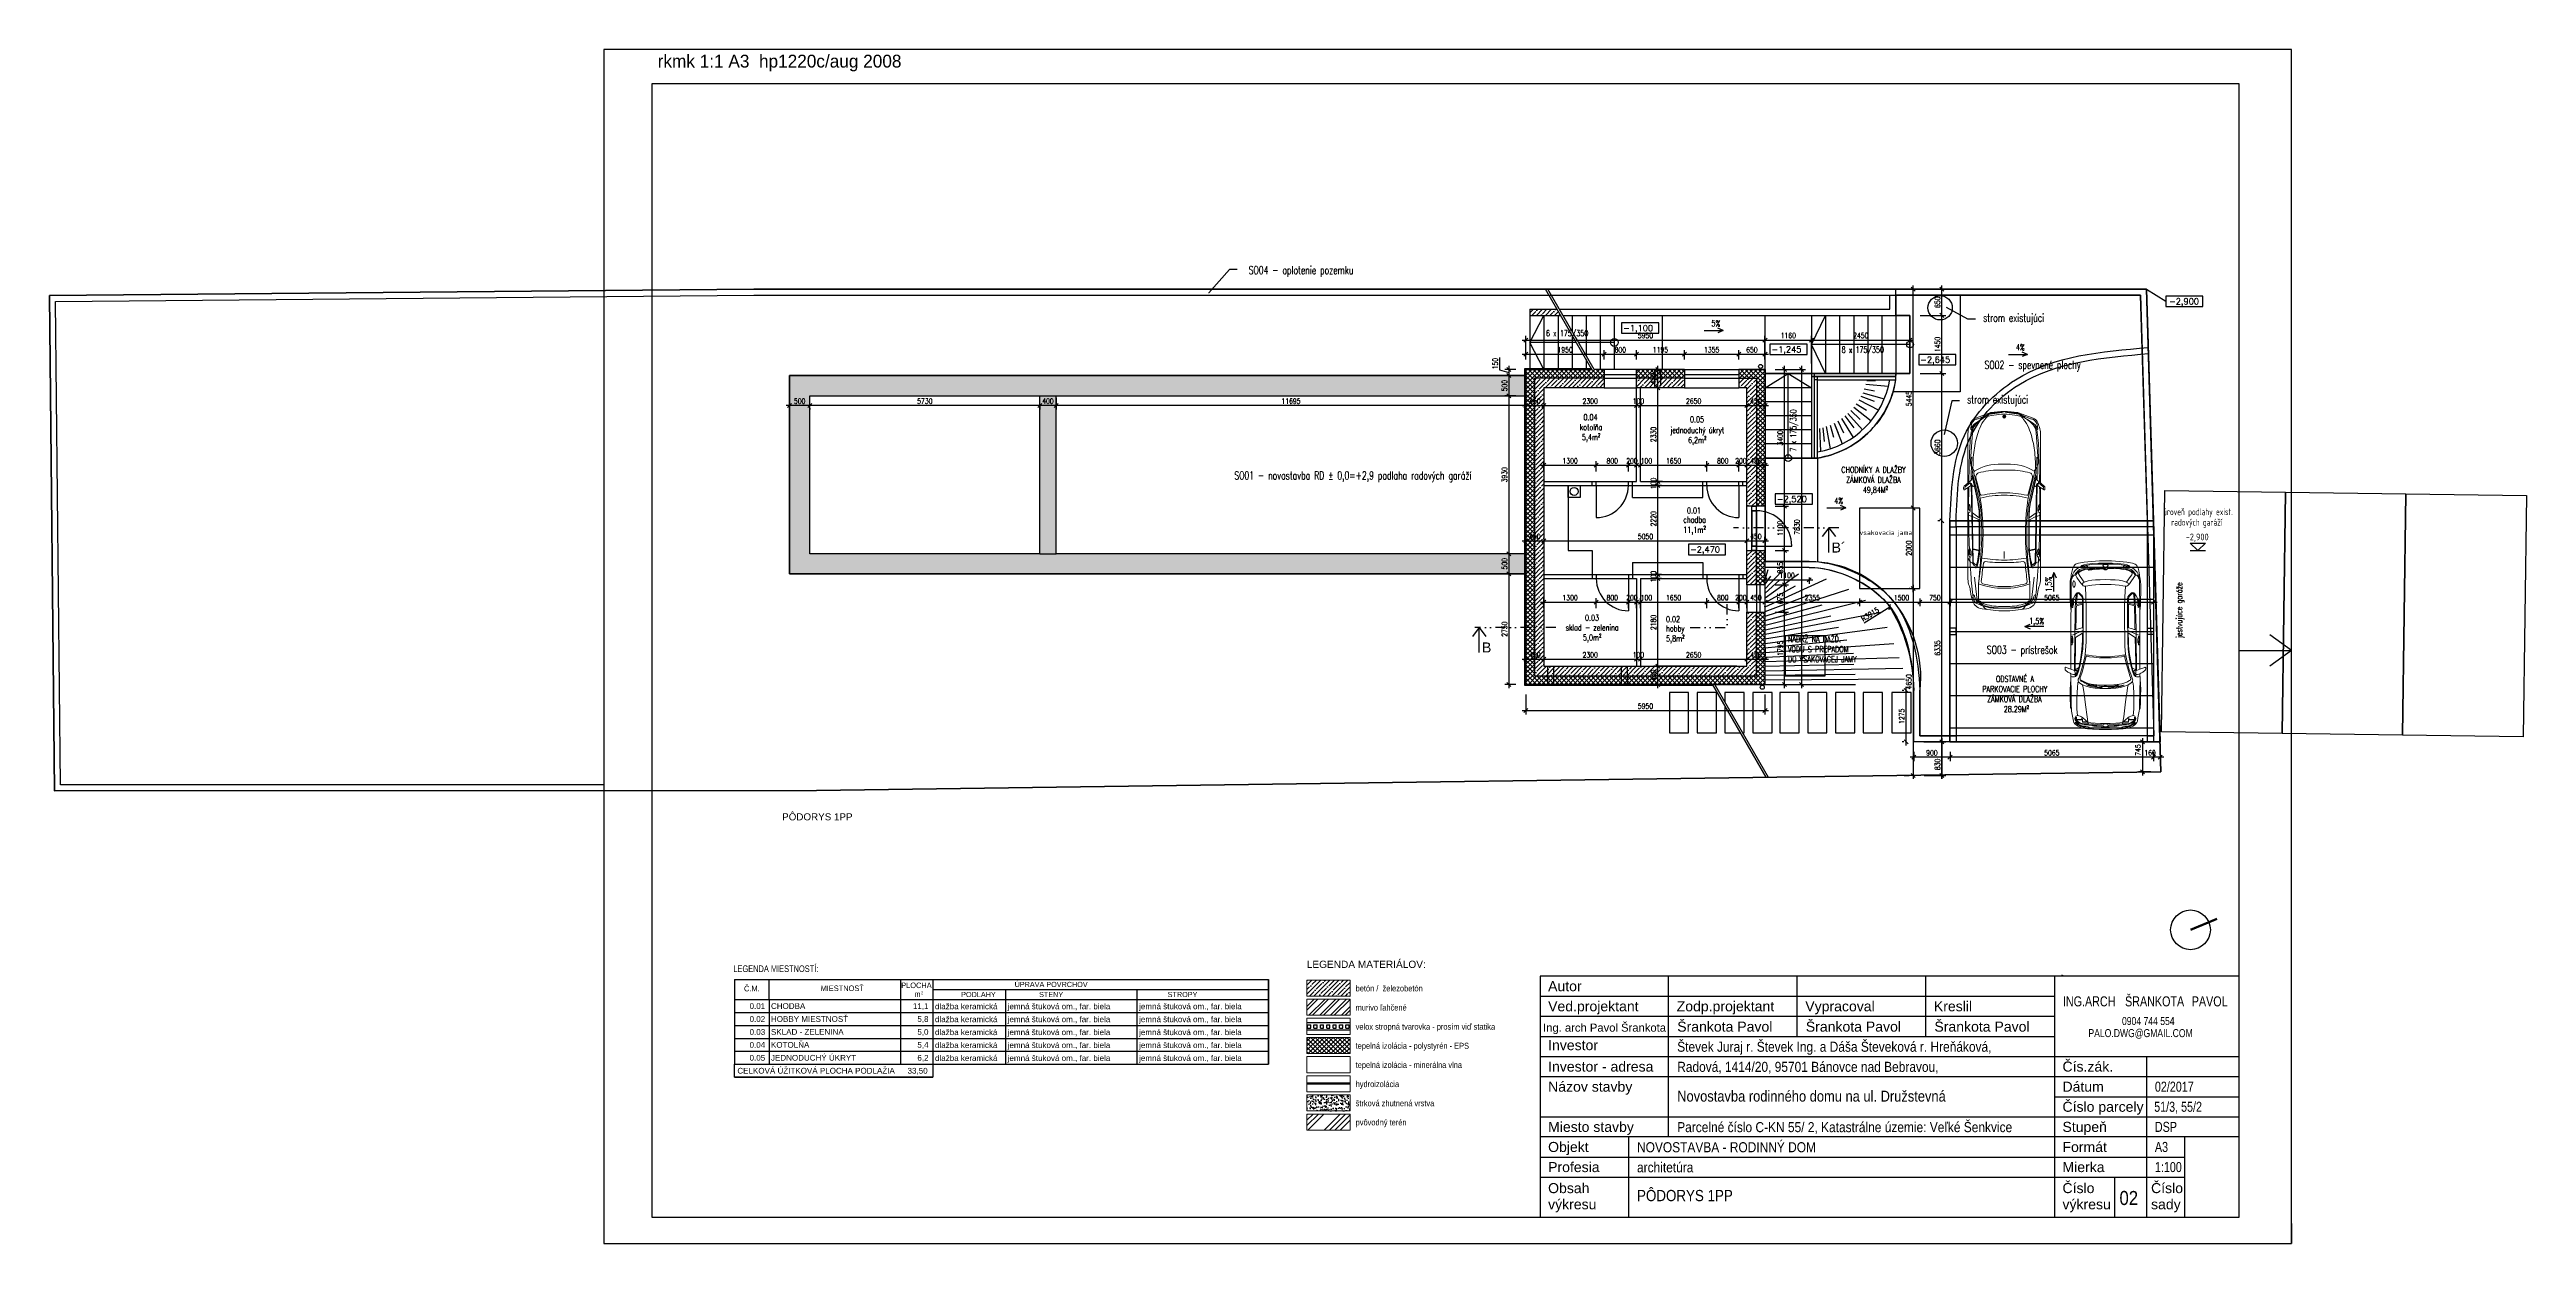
# Model space of a CAD drawing. Header units: millimetres. Extents: x 462666 to 1244237, y 2328025 to 3795663.
# Drawn here: x 1049036 to 1110674, y 2864837 to 2894537 of the extents above; entities that cross this region are included whole.
import ezdxf
from ezdxf.enums import TextEntityAlignment as Align
from ezdxf.lldxf.tags import DXFTag

# ---------------------------------------------------------------- set-up
doc = ezdxf.new("R2010")
doc.units = ezdxf.units.MM
doc.linetypes.add('DIVIDE2', pattern=[0.625, 0.25, -0.125, 0, -0.125, 0, -0.125])
for name, color, linetype in [('DIM_100', 64, 'Continuous'), ('IZH_min_REZ', 6, 'BATTING'), ('KOTY', 96, 'Continuous'), ('MUR-POH', 64, 'Continuous'), ('MUR_POH', 64, 'Continuous'), ('MUR_REZ', 3, 'Continuous'), ('NAB_ZAR', 14, 'Continuous'), ('PLO_LIN', 6, 'Continuous'), ('POP', 7, 'Continuous'), ('POP_100', 8, 'Continuous'), ('RAM_100', 160, 'Continuous'), ('ROZPISKA100', 7, 'Continuous'), ('SAN-POH', 151, 'Continuous'), ('TXT_50', 50, 'Continuous'), ('TXT_50_MIESTN', 7, 'Continuous')]:
    doc.layers.add(name, color=color, linetype=linetype)
doc.layers.add('P', color=250, linetype='Continuous', lineweight=100)
doc.layers.add('Srafy', color=8, linetype='Continuous', lineweight=5)
doc.styles.add('ARIAL', font='arial.ttf', dxfattribs={"height": 250})
doc.styles.add('ISOCP.SHX', font='ISOCP.shx', dxfattribs={"height": 150})
doc.styles.add('ROMANS', font='arial.ttf', dxfattribs={"width": 0.85})
doc.styles.add('SIMPLEX', font='SIMPLEX.SHX', dxfattribs={"width": 0.7})
doc.styles.add('txt', font='arial.ttf', dxfattribs={"height": 0.2})
doc.linetypes.add('BATTING', pattern='A,0.00254,-2.54,[134,LTYPESHP.SHX,S=2.54,R=0,X=-2.54,Y=0],-5.08,[134,LTYPESHP.SHX,S=2.54,R=180,X=2.54,Y=0],-2.54', length=10.16254)
tags = doc.linetypes.add('DASHDOT', pattern=[25.4, 12.7, -6.35, 0, -6.35]).pattern_tags.tags
tags[10:11] = [DXFTag(74, 4), DXFTag(75, 0), DXFTag(340, '0'), DXFTag(46, 1.0), DXFTag(50, 0.0), DXFTag(44, 0.0), DXFTag(45, 0.0)]
tags[8:9] = [DXFTag(74, 4), DXFTag(75, 0), DXFTag(340, '0'), DXFTag(46, 1.0), DXFTag(50, 0.0), DXFTag(44, 0.0), DXFTag(45, 0.0)]
tags[6:7] = [DXFTag(74, 4), DXFTag(75, 0), DXFTag(340, '0'), DXFTag(46, 1.0), DXFTag(50, 0.0), DXFTag(44, 0.0), DXFTag(45, 0.0)]
tags[4:5] = [DXFTag(74, 4), DXFTag(75, 0), DXFTag(340, '0'), DXFTag(46, 1.0), DXFTag(50, 0.0), DXFTag(44, 0.0), DXFTag(45, 0.0)]
tags = doc.linetypes.add('DASHED', pattern=[0.75, 0.5, -0.25]).pattern_tags.tags
tags[6:7] = [DXFTag(74, 4), DXFTag(75, 0), DXFTag(340, '0'), DXFTag(46, 1.0), DXFTag(50, 0.0), DXFTag(44, 0.0), DXFTag(45, 0.0)]
tags[4:5] = [DXFTag(74, 4), DXFTag(75, 0), DXFTag(340, '0'), DXFTag(46, 1.0), DXFTag(50, 0.0), DXFTag(44, 0.0), DXFTag(45, 0.0)]
doc.dimstyles.new('PAJO1-studia', dxfattribs={"dimtxt": 160, "dimasz": 100, "dimexe": 100, "dimexo": 250, "dimgap": 45, "dimtad": 1, "dimdec": 0, "dimrnd": 5, "dimtxsty": 'ROMANS', "dimblk": 'OBLIQUE', "dimcen": 200, "dimdle": 90, "dimadec": 0, "dimazin": 0, "dimtfac": 1, "dimtdec": 0, "dimtmove": 1, "dimatfit": 3, "dimfxl": 1, "dimarcsym": 0})

# ---------------------------------------------------------------- blocks, each defined once
blk = doc.blocks.new('_OBLIQUE')
at = {"color": 0, "linetype": 'ByBlock'}
blk.add_line((-0.5, -0.5), (0.5, 0.5), dxfattribs=at)
blk = doc.blocks.new('*D101')
at = {"layer": 'Defpoints', "color": 0}
for p in [(1089059, 2879194), (1091275, 2879194), (1091725, 2878744)]:
    blk.add_point(p, dxfattribs=at)
at = {"layer": 'KOTY', "color": 0, "lineweight": -2}
for p, q in [((1091025, 2879194), (1088959, 2879194)), ((1089059, 2878654), (1089059, 2879284)), ((1091475, 2878744), (1088959, 2878744))]:
    blk.add_line(p, q, dxfattribs=at)
at = {"layer": 'KOTY', "color": 0, "lineweight": -2, "xscale": 100, "yscale": 100, "zscale": 100}
for p, rotation in [((1089059, 2879194), 90), ((1089059, 2878744), 270)]:
    blk.add_blockref('_OBLIQUE', p, dxfattribs=dict(at, rotation=rotation))
at = {"layer": 'KOTY', "color": 0, "insert": (1088949, 2878969), "char_height": 130, "attachment_point": 5, "rotation": 90, "style": 'SIMPLEX'}
blk.add_mtext('450', dxfattribs=at)
blk = doc.blocks.new('*D100')
at = {"layer": 'Defpoints', "color": 0}
for p in [(1089059, 2881375), (1089400, 2881375), (1091275, 2879194)]:
    blk.add_point(p, dxfattribs=at)
at = {"layer": 'KOTY', "color": 0, "lineweight": -2}
for p, q in [((1089150, 2881375), (1088959, 2881375)), ((1089059, 2879104), (1089059, 2881465)), ((1091025, 2879194), (1088959, 2879194))]:
    blk.add_line(p, q, dxfattribs=at)
at = {"layer": 'KOTY', "color": 0, "lineweight": -2, "xscale": 100, "yscale": 100, "zscale": 100}
for p, rotation in [((1089059, 2881375), 90), ((1089059, 2879194), 270)]:
    blk.add_blockref('_OBLIQUE', p, dxfattribs=dict(at, rotation=rotation))
at = {"layer": 'KOTY', "color": 0, "insert": (1088949, 2880284), "char_height": 130, "attachment_point": 5, "rotation": 90, "style": 'SIMPLEX'}
blk.add_mtext('2180', dxfattribs=at)
blk = doc.blocks.new('*D99')
at = {"layer": 'Defpoints', "color": 0}
for p in [(1089059, 2881475), (1089400, 2881475), (1089400, 2881375)]:
    blk.add_point(p, dxfattribs=at)
at = {"layer": 'KOTY', "color": 0, "lineweight": -2}
for p, q in [((1089150, 2881475), (1088959, 2881475)), ((1089150, 2881375), (1088959, 2881375)), ((1089059, 2881285), (1089059, 2881565))]:
    blk.add_line(p, q, dxfattribs=at)
at = {"layer": 'KOTY', "color": 0, "lineweight": -2, "xscale": 100, "yscale": 100, "zscale": 100}
for p, rotation in [((1089059, 2881475), 90), ((1089059, 2881375), 270)]:
    blk.add_blockref('_OBLIQUE', p, dxfattribs=dict(at, rotation=rotation))
at = {"layer": 'KOTY', "color": 0, "insert": (1088949, 2881425), "char_height": 130, "attachment_point": 5, "rotation": 90, "style": 'SIMPLEX'}
blk.add_mtext('100', dxfattribs=at)
blk = doc.blocks.new('*D98')
at = {"layer": 'Defpoints', "color": 0}
for p in [(1089059, 2883694), (1089400, 2883694), (1089400, 2881475)]:
    blk.add_point(p, dxfattribs=at)
at = {"layer": 'KOTY', "color": 0, "lineweight": -2}
for p, q in [((1089150, 2883694), (1088959, 2883694)), ((1089059, 2881385), (1089059, 2883784)), ((1089150, 2881475), (1088959, 2881475))]:
    blk.add_line(p, q, dxfattribs=at)
at = {"layer": 'KOTY', "color": 0, "lineweight": -2, "xscale": 100, "yscale": 100, "zscale": 100}
for p, rotation in [((1089059, 2883694), 90), ((1089059, 2881475), 270)]:
    blk.add_blockref('_OBLIQUE', p, dxfattribs=dict(at, rotation=rotation))
at = {"layer": 'KOTY', "color": 0, "insert": (1088949, 2882864), "char_height": 130, "attachment_point": 5, "rotation": 90, "style": 'SIMPLEX'}
blk.add_mtext('2220', dxfattribs=at)
blk = doc.blocks.new('*D97')
at = {"layer": 'Defpoints', "color": 0}
for p in [(1089059, 2883794), (1089400, 2883694), (1089425, 2883794)]:
    blk.add_point(p, dxfattribs=at)
at = {"layer": 'KOTY', "color": 0, "lineweight": -2}
for p, q in [((1089175, 2883794), (1088959, 2883794)), ((1089150, 2883694), (1088959, 2883694)), ((1089059, 2883604), (1089059, 2883884))]:
    blk.add_line(p, q, dxfattribs=at)
at = {"layer": 'KOTY', "color": 0, "lineweight": -2, "xscale": 100, "yscale": 100, "zscale": 100}
for p, rotation in [((1089059, 2883794), 90), ((1089059, 2883694), 270)]:
    blk.add_blockref('_OBLIQUE', p, dxfattribs=dict(at, rotation=rotation))
at = {"layer": 'KOTY', "color": 0, "insert": (1088949, 2883744), "char_height": 130, "attachment_point": 5, "rotation": 90, "style": 'SIMPLEX'}
blk.add_mtext('100', dxfattribs=at)
blk = doc.blocks.new('*D96')
at = {"layer": 'Defpoints', "color": 0}
for p in [(1089059, 2886125), (1089425, 2886125), (1089425, 2883794)]:
    blk.add_point(p, dxfattribs=at)
at = {"layer": 'KOTY', "color": 0, "lineweight": -2}
for p, q in [((1089175, 2886125), (1088959, 2886125)), ((1089059, 2883704), (1089059, 2886215)), ((1089175, 2883794), (1088959, 2883794))]:
    blk.add_line(p, q, dxfattribs=at)
at = {"layer": 'KOTY', "color": 0, "lineweight": -2, "xscale": 100, "yscale": 100, "zscale": 100}
for p, rotation in [((1089059, 2886125), 90), ((1089059, 2883794), 270)]:
    blk.add_blockref('_OBLIQUE', p, dxfattribs=dict(at, rotation=rotation))
at = {"layer": 'KOTY', "color": 0, "insert": (1088949, 2884959), "char_height": 130, "attachment_point": 5, "rotation": 90, "style": 'SIMPLEX'}
blk.add_mtext('2330', dxfattribs=at)
blk = doc.blocks.new('*D95')
at = {"layer": 'Defpoints', "color": 0}
for p in [(1089059, 2886575), (1089425, 2886575), (1089425, 2886125)]:
    blk.add_point(p, dxfattribs=at)
at = {"layer": 'KOTY', "color": 0, "lineweight": -2}
for p, q in [((1089175, 2886575), (1088959, 2886575)), ((1089059, 2886035), (1089059, 2886665)), ((1089175, 2886125), (1088959, 2886125))]:
    blk.add_line(p, q, dxfattribs=at)
at = {"layer": 'KOTY', "color": 0, "lineweight": -2, "xscale": 100, "yscale": 100, "zscale": 100}
for p, rotation in [((1089059, 2886575), 90), ((1089059, 2886125), 270)]:
    blk.add_blockref('_OBLIQUE', p, dxfattribs=dict(at, rotation=rotation))
at = {"layer": 'KOTY', "color": 0, "insert": (1088949, 2886350), "char_height": 130, "attachment_point": 5, "rotation": 90, "style": 'SIMPLEX'}
blk.add_mtext('450', dxfattribs=at)
blk = doc.blocks.new('*D94')
at = {"layer": 'Defpoints', "color": 0}
for p in [(1086225, 2879368), (1086225, 2879194), (1085775, 2878744)]:
    blk.add_point(p, dxfattribs=at)
at = {"layer": 'KOTY', "color": 0, "lineweight": -2}
for p, q in [((1085685, 2879368), (1086315, 2879368)), ((1085775, 2878994), (1085775, 2879468)), ((1086225, 2879444), (1086225, 2879468))]:
    blk.add_line(p, q, dxfattribs=at)
at = {"layer": 'KOTY', "color": 0, "lineweight": -2, "xscale": 100, "yscale": 100, "zscale": 100, "rotation": 180}
blk.add_blockref('_OBLIQUE', (1085775, 2879368), dxfattribs=at)
at = {"layer": 'KOTY', "color": 0, "lineweight": -2, "xscale": 100, "yscale": 100, "zscale": 100}
blk.add_blockref('_OBLIQUE', (1086225, 2879368), dxfattribs=at)
at = {"layer": 'KOTY', "color": 0, "insert": (1086000, 2879478), "char_height": 130, "attachment_point": 5, "style": 'SIMPLEX'}
blk.add_mtext('450', dxfattribs=at)
blk = doc.blocks.new('*D93')
at = {"layer": 'Defpoints', "color": 0}
for p in [(1086225, 2879194), (1088525, 2879368), (1088525, 2879368)]:
    blk.add_point(p, dxfattribs=at)
at = {"layer": 'KOTY', "color": 0, "lineweight": -2}
for p, q in [((1086135, 2879368), (1088615, 2879368)), ((1086225, 2879444), (1086225, 2879468)), ((1088525, 2879618), (1088525, 2879468))]:
    blk.add_line(p, q, dxfattribs=at)
at = {"layer": 'KOTY', "color": 0, "lineweight": -2, "xscale": 100, "yscale": 100, "zscale": 100, "rotation": 180}
blk.add_blockref('_OBLIQUE', (1086225, 2879368), dxfattribs=at)
at = {"layer": 'KOTY', "color": 0, "lineweight": -2, "xscale": 100, "yscale": 100, "zscale": 100}
blk.add_blockref('_OBLIQUE', (1088525, 2879368), dxfattribs=at)
at = {"layer": 'KOTY', "color": 0, "insert": (1087375, 2879478), "char_height": 130, "attachment_point": 5, "style": 'SIMPLEX'}
blk.add_mtext('2300', dxfattribs=at)
blk = doc.blocks.new('*D92')
at = {"layer": 'Defpoints', "color": 0}
for p in [(1088525, 2879368), (1088625, 2879368), (1088625, 2879368)]:
    blk.add_point(p, dxfattribs=at)
at = {"layer": 'KOTY', "color": 0, "lineweight": -2}
for p, q in [((1088435, 2879368), (1088715, 2879368)), ((1088525, 2879618), (1088525, 2879468)), ((1088625, 2879618), (1088625, 2879468))]:
    blk.add_line(p, q, dxfattribs=at)
at = {"layer": 'KOTY', "color": 0, "lineweight": -2, "xscale": 100, "yscale": 100, "zscale": 100, "rotation": 180}
blk.add_blockref('_OBLIQUE', (1088525, 2879368), dxfattribs=at)
at = {"layer": 'KOTY', "color": 0, "lineweight": -2, "xscale": 100, "yscale": 100, "zscale": 100}
blk.add_blockref('_OBLIQUE', (1088625, 2879368), dxfattribs=at)
at = {"layer": 'KOTY', "color": 0, "insert": (1088575, 2879478), "char_height": 130, "attachment_point": 5, "style": 'SIMPLEX'}
blk.add_mtext('100', dxfattribs=at)
blk = doc.blocks.new('*D91')
at = {"layer": 'Defpoints', "color": 0}
for p in [(1088625, 2879368), (1091275, 2879368), (1091275, 2879368)]:
    blk.add_point(p, dxfattribs=at)
at = {"layer": 'KOTY', "color": 0, "lineweight": -2}
for p, q in [((1088535, 2879368), (1091365, 2879368)), ((1088625, 2879618), (1088625, 2879468)), ((1091275, 2879618), (1091275, 2879468))]:
    blk.add_line(p, q, dxfattribs=at)
at = {"layer": 'KOTY', "color": 0, "lineweight": -2, "xscale": 100, "yscale": 100, "zscale": 100, "rotation": 180}
blk.add_blockref('_OBLIQUE', (1088625, 2879368), dxfattribs=at)
at = {"layer": 'KOTY', "color": 0, "lineweight": -2, "xscale": 100, "yscale": 100, "zscale": 100}
blk.add_blockref('_OBLIQUE', (1091275, 2879368), dxfattribs=at)
at = {"layer": 'KOTY', "color": 0, "insert": (1089950, 2879478), "char_height": 130, "attachment_point": 5, "style": 'SIMPLEX'}
blk.add_mtext('2650', dxfattribs=at)
blk = doc.blocks.new('*D90')
at = {"layer": 'Defpoints', "color": 0}
for p in [(1091275, 2879368), (1091725, 2879368), (1091725, 2879368)]:
    blk.add_point(p, dxfattribs=at)
at = {"layer": 'KOTY', "color": 0, "lineweight": -2}
for p, q in [((1091185, 2879368), (1091815, 2879368)), ((1091275, 2879618), (1091275, 2879468)), ((1091725, 2879618), (1091725, 2879468))]:
    blk.add_line(p, q, dxfattribs=at)
at = {"layer": 'KOTY', "color": 0, "lineweight": -2, "xscale": 100, "yscale": 100, "zscale": 100, "rotation": 180}
blk.add_blockref('_OBLIQUE', (1091275, 2879368), dxfattribs=at)
at = {"layer": 'KOTY', "color": 0, "lineweight": -2, "xscale": 100, "yscale": 100, "zscale": 100}
blk.add_blockref('_OBLIQUE', (1091725, 2879368), dxfattribs=at)
at = {"layer": 'KOTY', "color": 0, "insert": (1091500, 2879478), "char_height": 130, "attachment_point": 5, "style": 'SIMPLEX'}
blk.add_mtext('450', dxfattribs=at)
blk = doc.blocks.new('*D89')
at = {"layer": 'Defpoints', "color": 0}
for p in [(1085775, 2882659), (1086225, 2882659), (1086225, 2882315)]:
    blk.add_point(p, dxfattribs=at)
at = {"layer": 'KOTY', "color": 0, "lineweight": -2}
for p, q in [((1085685, 2882315), (1086315, 2882315)), ((1085775, 2882409), (1085775, 2882215)), ((1086225, 2882409), (1086225, 2882215))]:
    blk.add_line(p, q, dxfattribs=at)
at = {"layer": 'KOTY', "color": 0, "lineweight": -2, "xscale": 100, "yscale": 100, "zscale": 100, "rotation": 180}
blk.add_blockref('_OBLIQUE', (1085775, 2882315), dxfattribs=at)
at = {"layer": 'KOTY', "color": 0, "lineweight": -2, "xscale": 100, "yscale": 100, "zscale": 100}
blk.add_blockref('_OBLIQUE', (1086225, 2882315), dxfattribs=at)
at = {"layer": 'KOTY', "color": 0, "insert": (1086000, 2882425), "char_height": 130, "attachment_point": 5, "style": 'SIMPLEX'}
blk.add_mtext('450', dxfattribs=at)
blk = doc.blocks.new('*D88')
at = {"layer": 'Defpoints', "color": 0}
for p in [(1086225, 2882659), (1091275, 2882315), (1091275, 2882075)]:
    blk.add_point(p, dxfattribs=at)
at = {"layer": 'KOTY', "color": 0, "lineweight": -2}
for p, q in [((1086135, 2882315), (1091365, 2882315)), ((1086225, 2882409), (1086225, 2882215)), ((1091275, 2882325), (1091275, 2882415))]:
    blk.add_line(p, q, dxfattribs=at)
at = {"layer": 'KOTY', "color": 0, "lineweight": -2, "xscale": 100, "yscale": 100, "zscale": 100, "rotation": 180}
blk.add_blockref('_OBLIQUE', (1086225, 2882315), dxfattribs=at)
at = {"layer": 'KOTY', "color": 0, "lineweight": -2, "xscale": 100, "yscale": 100, "zscale": 100}
blk.add_blockref('_OBLIQUE', (1091275, 2882315), dxfattribs=at)
at = {"layer": 'KOTY', "color": 0, "insert": (1088750, 2882425), "char_height": 130, "attachment_point": 5, "style": 'SIMPLEX'}
blk.add_mtext('5050', dxfattribs=at)
blk = doc.blocks.new('*D87')
at = {"layer": 'Defpoints', "color": 0}
for p in [(1091725, 2882315), (1091275, 2882075), (1091725, 2882075)]:
    blk.add_point(p, dxfattribs=at)
at = {"layer": 'KOTY', "color": 0, "lineweight": -2}
for p, q in [((1091185, 2882315), (1091815, 2882315)), ((1091275, 2882325), (1091275, 2882415)), ((1091725, 2882325), (1091725, 2882415))]:
    blk.add_line(p, q, dxfattribs=at)
at = {"layer": 'KOTY', "color": 0, "lineweight": -2, "xscale": 100, "yscale": 100, "zscale": 100, "rotation": 180}
blk.add_blockref('_OBLIQUE', (1091275, 2882315), dxfattribs=at)
at = {"layer": 'KOTY', "color": 0, "lineweight": -2, "xscale": 100, "yscale": 100, "zscale": 100}
blk.add_blockref('_OBLIQUE', (1091725, 2882315), dxfattribs=at)
at = {"layer": 'KOTY', "color": 0, "insert": (1091500, 2882425), "char_height": 130, "attachment_point": 5, "style": 'SIMPLEX'}
blk.add_mtext('450', dxfattribs=at)
blk = doc.blocks.new('*D86')
at = {"layer": 'Defpoints', "color": 0}
for p in [(1085775, 2886519), (1086225, 2886069), (1086225, 2885681)]:
    blk.add_point(p, dxfattribs=at)
at = {"layer": 'KOTY', "color": 0, "lineweight": -2}
for p, q in [((1085775, 2886269), (1085775, 2885581)), ((1085685, 2885681), (1086315, 2885681)), ((1086225, 2885819), (1086225, 2885581))]:
    blk.add_line(p, q, dxfattribs=at)
at = {"layer": 'KOTY', "color": 0, "lineweight": -2, "xscale": 100, "yscale": 100, "zscale": 100, "rotation": 180}
blk.add_blockref('_OBLIQUE', (1085775, 2885681), dxfattribs=at)
at = {"layer": 'KOTY', "color": 0, "lineweight": -2, "xscale": 100, "yscale": 100, "zscale": 100}
blk.add_blockref('_OBLIQUE', (1086225, 2885681), dxfattribs=at)
at = {"layer": 'KOTY', "color": 0, "insert": (1086000, 2885791), "char_height": 130, "attachment_point": 5, "style": 'SIMPLEX'}
blk.add_mtext('450', dxfattribs=at)
blk = doc.blocks.new('*D85')
at = {"layer": 'Defpoints', "color": 0}
for p in [(1086225, 2886069), (1088525, 2885681), (1088525, 2885681)]:
    blk.add_point(p, dxfattribs=at)
at = {"layer": 'KOTY', "color": 0, "lineweight": -2}
for p, q in [((1086135, 2885681), (1088615, 2885681)), ((1086225, 2885819), (1086225, 2885581)), ((1088525, 2885431), (1088525, 2885581))]:
    blk.add_line(p, q, dxfattribs=at)
at = {"layer": 'KOTY', "color": 0, "lineweight": -2, "xscale": 100, "yscale": 100, "zscale": 100, "rotation": 180}
blk.add_blockref('_OBLIQUE', (1086225, 2885681), dxfattribs=at)
at = {"layer": 'KOTY', "color": 0, "lineweight": -2, "xscale": 100, "yscale": 100, "zscale": 100}
blk.add_blockref('_OBLIQUE', (1088525, 2885681), dxfattribs=at)
at = {"layer": 'KOTY', "color": 0, "insert": (1087375, 2885791), "char_height": 130, "attachment_point": 5, "style": 'SIMPLEX'}
blk.add_mtext('2300', dxfattribs=at)
blk = doc.blocks.new('*D84')
at = {"layer": 'Defpoints', "color": 0}
for p in [(1088525, 2885681), (1088625, 2885681), (1088625, 2885681)]:
    blk.add_point(p, dxfattribs=at)
at = {"layer": 'KOTY', "color": 0, "lineweight": -2}
for p, q in [((1088435, 2885681), (1088715, 2885681)), ((1088525, 2885431), (1088525, 2885581)), ((1088625, 2885431), (1088625, 2885581))]:
    blk.add_line(p, q, dxfattribs=at)
at = {"layer": 'KOTY', "color": 0, "lineweight": -2, "xscale": 100, "yscale": 100, "zscale": 100, "rotation": 180}
blk.add_blockref('_OBLIQUE', (1088525, 2885681), dxfattribs=at)
at = {"layer": 'KOTY', "color": 0, "lineweight": -2, "xscale": 100, "yscale": 100, "zscale": 100}
blk.add_blockref('_OBLIQUE', (1088625, 2885681), dxfattribs=at)
at = {"layer": 'KOTY', "color": 0, "insert": (1088575, 2885791), "char_height": 130, "attachment_point": 5, "style": 'SIMPLEX'}
blk.add_mtext('100', dxfattribs=at)
blk = doc.blocks.new('*D83')
at = {"layer": 'Defpoints', "color": 0}
for p in [(1088625, 2885681), (1091275, 2885681), (1091275, 2885681)]:
    blk.add_point(p, dxfattribs=at)
at = {"layer": 'KOTY', "color": 0, "lineweight": -2}
for p, q in [((1088535, 2885681), (1091365, 2885681)), ((1088625, 2885431), (1088625, 2885581)), ((1091275, 2885431), (1091275, 2885581))]:
    blk.add_line(p, q, dxfattribs=at)
at = {"layer": 'KOTY', "color": 0, "lineweight": -2, "xscale": 100, "yscale": 100, "zscale": 100, "rotation": 180}
blk.add_blockref('_OBLIQUE', (1088625, 2885681), dxfattribs=at)
at = {"layer": 'KOTY', "color": 0, "lineweight": -2, "xscale": 100, "yscale": 100, "zscale": 100}
blk.add_blockref('_OBLIQUE', (1091275, 2885681), dxfattribs=at)
at = {"layer": 'KOTY', "color": 0, "insert": (1089950, 2885791), "char_height": 130, "attachment_point": 5, "style": 'SIMPLEX'}
blk.add_mtext('2650', dxfattribs=at)
blk = doc.blocks.new('*D82')
at = {"layer": 'Defpoints', "color": 0}
for p in [(1091275, 2885681), (1091725, 2885681), (1091725, 2885476)]:
    blk.add_point(p, dxfattribs=at)
at = {"layer": 'KOTY', "color": 0, "lineweight": -2}
for p, q in [((1091185, 2885681), (1091815, 2885681)), ((1091275, 2885431), (1091275, 2885581)), ((1091725, 2885726), (1091725, 2885781))]:
    blk.add_line(p, q, dxfattribs=at)
at = {"layer": 'KOTY', "color": 0, "lineweight": -2, "xscale": 100, "yscale": 100, "zscale": 100, "rotation": 180}
blk.add_blockref('_OBLIQUE', (1091275, 2885681), dxfattribs=at)
at = {"layer": 'KOTY', "color": 0, "lineweight": -2, "xscale": 100, "yscale": 100, "zscale": 100}
blk.add_blockref('_OBLIQUE', (1091725, 2885681), dxfattribs=at)
at = {"layer": 'KOTY', "color": 0, "insert": (1091500, 2885791), "char_height": 130, "attachment_point": 5, "style": 'SIMPLEX'}
blk.add_mtext('450', dxfattribs=at)
blk = doc.blocks.new('*D81')
at = {"layer": 'Defpoints', "color": 0}
for p in [(1085775, 2886575), (1087725, 2886959), (1087725, 2886575)]:
    blk.add_point(p, dxfattribs=at)
at = {"layer": 'KOTY', "color": 0, "lineweight": -2}
for p, q in [((1085685, 2886959), (1087815, 2886959)), ((1085775, 2886825), (1085775, 2887059)), ((1087725, 2886825), (1087725, 2887059))]:
    blk.add_line(p, q, dxfattribs=at)
at = {"layer": 'KOTY', "color": 0, "lineweight": -2, "xscale": 100, "yscale": 100, "zscale": 100, "rotation": 180}
blk.add_blockref('_OBLIQUE', (1085775, 2886959), dxfattribs=at)
at = {"layer": 'KOTY', "color": 0, "lineweight": -2, "xscale": 100, "yscale": 100, "zscale": 100}
blk.add_blockref('_OBLIQUE', (1087725, 2886959), dxfattribs=at)
at = {"layer": 'KOTY', "color": 0, "insert": (1086750, 2887069), "char_height": 130, "attachment_point": 5, "style": 'SIMPLEX'}
blk.add_mtext('1950', dxfattribs=at)
blk = doc.blocks.new('*D80')
at = {"layer": 'Defpoints', "color": 0}
for p in [(1087725, 2886575), (1088525, 2886959), (1088525, 2886575)]:
    blk.add_point(p, dxfattribs=at)
at = {"layer": 'KOTY', "color": 0, "lineweight": -2}
for p, q in [((1087635, 2886959), (1088615, 2886959)), ((1087725, 2886825), (1087725, 2887059)), ((1088525, 2886825), (1088525, 2887059))]:
    blk.add_line(p, q, dxfattribs=at)
at = {"layer": 'KOTY', "color": 0, "lineweight": -2, "xscale": 100, "yscale": 100, "zscale": 100, "rotation": 180}
blk.add_blockref('_OBLIQUE', (1087725, 2886959), dxfattribs=at)
at = {"layer": 'KOTY', "color": 0, "lineweight": -2, "xscale": 100, "yscale": 100, "zscale": 100}
blk.add_blockref('_OBLIQUE', (1088525, 2886959), dxfattribs=at)
at = {"layer": 'KOTY', "color": 0, "insert": (1088125, 2887069), "char_height": 130, "attachment_point": 5, "style": 'SIMPLEX'}
blk.add_mtext('800', dxfattribs=at)
blk = doc.blocks.new('*D79')
at = {"layer": 'Defpoints', "color": 0}
for p in [(1088525, 2886575), (1089721, 2886959), (1089721, 2886575)]:
    blk.add_point(p, dxfattribs=at)
at = {"layer": 'KOTY', "color": 0, "lineweight": -2}
for p, q in [((1088435, 2886959), (1089811, 2886959)), ((1088525, 2886825), (1088525, 2887059)), ((1089721, 2886825), (1089721, 2887059))]:
    blk.add_line(p, q, dxfattribs=at)
at = {"layer": 'KOTY', "color": 0, "lineweight": -2, "xscale": 100, "yscale": 100, "zscale": 100, "rotation": 180}
blk.add_blockref('_OBLIQUE', (1088525, 2886959), dxfattribs=at)
at = {"layer": 'KOTY', "color": 0, "lineweight": -2, "xscale": 100, "yscale": 100, "zscale": 100}
blk.add_blockref('_OBLIQUE', (1089721, 2886959), dxfattribs=at)
at = {"layer": 'KOTY', "color": 0, "insert": (1089123, 2887069), "char_height": 130, "attachment_point": 5, "style": 'SIMPLEX'}
blk.add_mtext('1195', dxfattribs=at)
blk = doc.blocks.new('*D78')
at = {"layer": 'Defpoints', "color": 0}
for p in [(1089721, 2886575), (1091075, 2886959), (1091075, 2886575)]:
    blk.add_point(p, dxfattribs=at)
at = {"layer": 'KOTY', "color": 0, "lineweight": -2}
for p, q in [((1089631, 2886959), (1091165, 2886959)), ((1089721, 2886825), (1089721, 2887059)), ((1091075, 2886825), (1091075, 2887059))]:
    blk.add_line(p, q, dxfattribs=at)
at = {"layer": 'KOTY', "color": 0, "lineweight": -2, "xscale": 100, "yscale": 100, "zscale": 100, "rotation": 180}
blk.add_blockref('_OBLIQUE', (1089721, 2886959), dxfattribs=at)
at = {"layer": 'KOTY', "color": 0, "lineweight": -2, "xscale": 100, "yscale": 100, "zscale": 100}
blk.add_blockref('_OBLIQUE', (1091075, 2886959), dxfattribs=at)
at = {"layer": 'KOTY', "color": 0, "insert": (1090398, 2887069), "char_height": 130, "attachment_point": 5, "style": 'SIMPLEX'}
blk.add_mtext('1355', dxfattribs=at)
blk = doc.blocks.new('*D77')
at = {"layer": 'Defpoints', "color": 0}
for p in [(1091075, 2886575), (1091725, 2886959), (1091725, 2886575)]:
    blk.add_point(p, dxfattribs=at)
at = {"layer": 'KOTY', "color": 0, "lineweight": -2}
for p, q in [((1090985, 2886959), (1091815, 2886959)), ((1091075, 2886825), (1091075, 2887059)), ((1091725, 2886825), (1091725, 2887059))]:
    blk.add_line(p, q, dxfattribs=at)
at = {"layer": 'KOTY', "color": 0, "lineweight": -2, "xscale": 100, "yscale": 100, "zscale": 100, "rotation": 180}
blk.add_blockref('_OBLIQUE', (1091075, 2886959), dxfattribs=at)
at = {"layer": 'KOTY', "color": 0, "lineweight": -2, "xscale": 100, "yscale": 100, "zscale": 100}
blk.add_blockref('_OBLIQUE', (1091725, 2886959), dxfattribs=at)
at = {"layer": 'KOTY', "color": 0, "insert": (1091400, 2887069), "char_height": 130, "attachment_point": 5, "style": 'SIMPLEX'}
blk.add_mtext('650', dxfattribs=at)
blk = doc.blocks.new('*D76')
at = {"layer": 'Defpoints', "color": 0}
for p in [(1091725, 2887311), (1085775, 2886575), (1091725, 2886575)]:
    blk.add_point(p, dxfattribs=at)
at = {"layer": 'KOTY', "color": 0, "lineweight": -2}
for p, q in [((1085685, 2887311), (1091815, 2887311)), ((1085775, 2886825), (1085775, 2887411)), ((1091725, 2886825), (1091725, 2887411))]:
    blk.add_line(p, q, dxfattribs=at)
at = {"layer": 'KOTY', "color": 0, "lineweight": -2, "xscale": 100, "yscale": 100, "zscale": 100, "rotation": 180}
blk.add_blockref('_OBLIQUE', (1085775, 2887311), dxfattribs=at)
at = {"layer": 'KOTY', "color": 0, "lineweight": -2, "xscale": 100, "yscale": 100, "zscale": 100}
blk.add_blockref('_OBLIQUE', (1091725, 2887311), dxfattribs=at)
at = {"layer": 'KOTY', "color": 0, "insert": (1088750, 2887421), "char_height": 130, "attachment_point": 5, "style": 'SIMPLEX'}
blk.add_mtext('5950', dxfattribs=at)
blk = doc.blocks.new('*D75')
at = {"layer": 'Defpoints', "color": 0}
for p in [(1085775, 2878744), (1091725, 2878744), (1091725, 2878095)]:
    blk.add_point(p, dxfattribs=at)
at = {"layer": 'KOTY', "color": 0, "lineweight": -2}
for p, q in [((1085685, 2878095), (1091815, 2878095)), ((1085775, 2878494), (1085775, 2877995)), ((1091725, 2878494), (1091725, 2877995))]:
    blk.add_line(p, q, dxfattribs=at)
at = {"layer": 'KOTY', "color": 0, "lineweight": -2, "xscale": 100, "yscale": 100, "zscale": 100, "rotation": 180}
blk.add_blockref('_OBLIQUE', (1085775, 2878095), dxfattribs=at)
at = {"layer": 'KOTY', "color": 0, "lineweight": -2, "xscale": 100, "yscale": 100, "zscale": 100}
blk.add_blockref('_OBLIQUE', (1091725, 2878095), dxfattribs=at)
at = {"layer": 'KOTY', "color": 0, "insert": (1088750, 2878205), "char_height": 130, "attachment_point": 5, "style": 'SIMPLEX'}
blk.add_mtext('5950', dxfattribs=at)
blk = doc.blocks.new('*D74')
at = {"layer": 'Defpoints', "color": 0}
for p in [(1091725, 2880541), (1092214, 2880541), (1091725, 2878744)]:
    blk.add_point(p, dxfattribs=at)
at = {"layer": 'KOTY', "color": 0, "lineweight": -2}
for p, q in [((1091975, 2880541), (1092314, 2880541)), ((1092214, 2878654), (1092214, 2880631)), ((1091975, 2878744), (1092314, 2878744))]:
    blk.add_line(p, q, dxfattribs=at)
at = {"layer": 'KOTY', "color": 0, "lineweight": -2, "xscale": 100, "yscale": 100, "zscale": 100}
for p, rotation in [((1092214, 2880541), 90), ((1092214, 2878744), 270)]:
    blk.add_blockref('_OBLIQUE', p, dxfattribs=dict(at, rotation=rotation))
at = {"layer": 'KOTY', "color": 0, "insert": (1092104, 2879643), "char_height": 130, "attachment_point": 5, "rotation": 90, "style": 'SIMPLEX'}
blk.add_mtext('1795', dxfattribs=at)
blk = doc.blocks.new('*D73')
at = {"layer": 'Defpoints', "color": 0}
for p in [(1091725, 2881219), (1092214, 2881219), (1091725, 2880541)]:
    blk.add_point(p, dxfattribs=at)
at = {"layer": 'KOTY', "color": 0, "lineweight": -2}
for p, q in [((1091975, 2881219), (1092314, 2881219)), ((1092214, 2880451), (1092214, 2881309)), ((1091975, 2880541), (1092314, 2880541))]:
    blk.add_line(p, q, dxfattribs=at)
at = {"layer": 'KOTY', "color": 0, "lineweight": -2, "xscale": 100, "yscale": 100, "zscale": 100}
for p, rotation in [((1092214, 2881219), 90), ((1092214, 2880541), 270)]:
    blk.add_blockref('_OBLIQUE', p, dxfattribs=dict(at, rotation=rotation))
at = {"layer": 'KOTY', "color": 0, "insert": (1092104, 2880880), "char_height": 130, "attachment_point": 5, "rotation": 90, "style": 'SIMPLEX'}
blk.add_mtext('675', dxfattribs=at)
blk = doc.blocks.new('*D72')
at = {"layer": 'Defpoints', "color": 0}
for p in [(1091725, 2882075), (1092214, 2882075), (1091725, 2881219)]:
    blk.add_point(p, dxfattribs=at)
at = {"layer": 'KOTY', "color": 0, "lineweight": -2}
for p, q in [((1091975, 2882075), (1092314, 2882075)), ((1092214, 2881129), (1092214, 2882165)), ((1091975, 2881219), (1092314, 2881219))]:
    blk.add_line(p, q, dxfattribs=at)
at = {"layer": 'KOTY', "color": 0, "lineweight": -2, "xscale": 100, "yscale": 100, "zscale": 100}
for p, rotation in [((1092214, 2882075), 90), ((1092214, 2881219), 270)]:
    blk.add_blockref('_OBLIQUE', p, dxfattribs=dict(at, rotation=rotation))
at = {"layer": 'KOTY', "color": 0, "insert": (1092104, 2881647), "char_height": 130, "attachment_point": 5, "rotation": 90, "style": 'SIMPLEX'}
blk.add_mtext('855', dxfattribs=at)
blk = doc.blocks.new('*D71')
at = {"layer": 'Defpoints', "color": 0}
for p in [(1091725, 2883175), (1092214, 2883175), (1091725, 2882075)]:
    blk.add_point(p, dxfattribs=at)
at = {"layer": 'KOTY', "color": 0, "lineweight": -2}
for p, q in [((1091975, 2883175), (1092314, 2883175)), ((1092214, 2881985), (1092214, 2883265)), ((1091975, 2882075), (1092314, 2882075))]:
    blk.add_line(p, q, dxfattribs=at)
at = {"layer": 'KOTY', "color": 0, "lineweight": -2, "xscale": 100, "yscale": 100, "zscale": 100}
for p, rotation in [((1092214, 2883175), 90), ((1092214, 2882075), 270)]:
    blk.add_blockref('_OBLIQUE', p, dxfattribs=dict(at, rotation=rotation))
at = {"layer": 'KOTY', "color": 0, "insert": (1092104, 2882625), "char_height": 130, "attachment_point": 5, "rotation": 90, "style": 'SIMPLEX'}
blk.add_mtext('1100', dxfattribs=at)
blk = doc.blocks.new('*D70')
at = {"layer": 'Defpoints', "color": 0}
for p in [(1091725, 2886575), (1092214, 2886575), (1091725, 2883175)]:
    blk.add_point(p, dxfattribs=at)
at = {"layer": 'KOTY', "color": 0, "lineweight": -2}
for p, q in [((1091975, 2886575), (1092314, 2886575)), ((1092214, 2883085), (1092214, 2886665)), ((1091975, 2883175), (1092314, 2883175))]:
    blk.add_line(p, q, dxfattribs=at)
at = {"layer": 'KOTY', "color": 0, "lineweight": -2, "xscale": 100, "yscale": 100, "zscale": 100}
for p, rotation in [((1092214, 2886575), 90), ((1092214, 2883175), 270)]:
    blk.add_blockref('_OBLIQUE', p, dxfattribs=dict(at, rotation=rotation))
at = {"layer": 'KOTY', "color": 0, "insert": (1092104, 2884875), "char_height": 130, "attachment_point": 5, "rotation": 90, "style": 'SIMPLEX'}
blk.add_mtext('3400', dxfattribs=at)
blk = doc.blocks.new('*D69')
at = {"layer": 'Defpoints', "color": 0}
for p in [(1091725, 2886575), (1091725, 2878744), (1092631, 2878744)]:
    blk.add_point(p, dxfattribs=at)
at = {"layer": 'KOTY', "color": 0, "lineweight": -2}
for p, q in [((1091975, 2886575), (1092731, 2886575)), ((1092631, 2886665), (1092631, 2878654)), ((1091975, 2878744), (1092731, 2878744))]:
    blk.add_line(p, q, dxfattribs=at)
at = {"layer": 'KOTY', "color": 0, "lineweight": -2, "xscale": 100, "yscale": 100, "zscale": 100}
for p, rotation in [((1092631, 2886575), 90), ((1092631, 2878744), 270)]:
    blk.add_blockref('_OBLIQUE', p, dxfattribs=dict(at, rotation=rotation))
at = {"layer": 'KOTY', "color": 0, "insert": (1092521, 2882659), "char_height": 130, "attachment_point": 5, "rotation": 90, "style": 'SIMPLEX'}
blk.add_mtext('7830', dxfattribs=at)
blk = doc.blocks.new('*D62')
at = {"layer": 'Defpoints', "color": 0}
for p in [(1074082, 2886119), (1085775, 2886519), (1074082, 2885681)]:
    blk.add_point(p, dxfattribs=at)
at = {"layer": 'KOTY', "color": 0, "lineweight": -2}
for p, q in [((1085775, 2886269), (1085775, 2885581)), ((1085865, 2885681), (1073992, 2885681)), ((1074082, 2885869), (1074082, 2885581))]:
    blk.add_line(p, q, dxfattribs=at)
at = {"layer": 'KOTY', "color": 0, "lineweight": -2, "xscale": 100, "yscale": 100, "zscale": 100, "rotation": 180}
blk.add_blockref('_OBLIQUE', (1074082, 2885681), dxfattribs=at)
at = {"layer": 'KOTY', "color": 0, "lineweight": -2, "xscale": 100, "yscale": 100, "zscale": 100}
blk.add_blockref('_OBLIQUE', (1085775, 2885681), dxfattribs=at)
at = {"layer": 'KOTY', "color": 0, "insert": (1079929, 2885791), "char_height": 130, "attachment_point": 5, "style": 'SIMPLEX'}
blk.add_mtext('11695', dxfattribs=at)
blk = doc.blocks.new('*D61')
at = {"layer": 'Defpoints', "color": 0}
for p in [(1073682, 2885925), (1074082, 2886119), (1073682, 2885681)]:
    blk.add_point(p, dxfattribs=at)
at = {"layer": 'KOTY', "color": 0, "lineweight": -2}
for p, q in [((1074172, 2885681), (1073592, 2885681)), ((1073682, 2885675), (1073682, 2885581)), ((1074082, 2885869), (1074082, 2885581))]:
    blk.add_line(p, q, dxfattribs=at)
at = {"layer": 'KOTY', "color": 0, "lineweight": -2, "xscale": 100, "yscale": 100, "zscale": 100, "rotation": 180}
blk.add_blockref('_OBLIQUE', (1073682, 2885681), dxfattribs=at)
at = {"layer": 'KOTY', "color": 0, "lineweight": -2, "xscale": 100, "yscale": 100, "zscale": 100}
blk.add_blockref('_OBLIQUE', (1074082, 2885681), dxfattribs=at)
at = {"layer": 'KOTY', "color": 0, "insert": (1073882, 2885791), "char_height": 130, "attachment_point": 5, "style": 'SIMPLEX'}
blk.add_mtext('400', dxfattribs=at)
blk = doc.blocks.new('*D60')
at = {"layer": 'Defpoints', "color": 0}
for p in [(1073682, 2885925), (1067953, 2885869), (1067953, 2885681)]:
    blk.add_point(p, dxfattribs=at)
at = {"layer": 'KOTY', "color": 0, "lineweight": -2}
for p, q in [((1073772, 2885681), (1067863, 2885681)), ((1067953, 2885619), (1067953, 2885581)), ((1073682, 2885675), (1073682, 2885581))]:
    blk.add_line(p, q, dxfattribs=at)
at = {"layer": 'KOTY', "color": 0, "lineweight": -2, "xscale": 100, "yscale": 100, "zscale": 100, "rotation": 180}
blk.add_blockref('_OBLIQUE', (1067953, 2885681), dxfattribs=at)
at = {"layer": 'KOTY', "color": 0, "lineweight": -2, "xscale": 100, "yscale": 100, "zscale": 100}
blk.add_blockref('_OBLIQUE', (1073682, 2885681), dxfattribs=at)
at = {"layer": 'KOTY', "color": 0, "insert": (1070817, 2885791), "char_height": 130, "attachment_point": 5, "style": 'SIMPLEX'}
blk.add_mtext('5730', dxfattribs=at)
blk = doc.blocks.new('*D59')
at = {"layer": 'Defpoints', "color": 0}
for p in [(1067453, 2886369), (1067453, 2885681), (1067953, 2885869)]:
    blk.add_point(p, dxfattribs=at)
at = {"layer": 'KOTY', "color": 0, "lineweight": -2}
for p, q in [((1067453, 2886119), (1067453, 2885581)), ((1068043, 2885681), (1067363, 2885681)), ((1067953, 2885619), (1067953, 2885581))]:
    blk.add_line(p, q, dxfattribs=at)
at = {"layer": 'KOTY', "color": 0, "lineweight": -2, "xscale": 100, "yscale": 100, "zscale": 100, "rotation": 180}
blk.add_blockref('_OBLIQUE', (1067453, 2885681), dxfattribs=at)
at = {"layer": 'KOTY', "color": 0, "lineweight": -2, "xscale": 100, "yscale": 100, "zscale": 100}
blk.add_blockref('_OBLIQUE', (1067953, 2885681), dxfattribs=at)
at = {"layer": 'KOTY', "color": 0, "insert": (1067703, 2885791), "char_height": 130, "attachment_point": 5, "style": 'SIMPLEX'}
blk.add_mtext('500', dxfattribs=at)
blk = doc.blocks.new('*D58')
at = {"layer": 'Defpoints', "color": 0}
for p in [(1085775, 2886575), (1085353, 2886425), (1085775, 2886425)]:
    blk.add_point(p, dxfattribs=at)
at = {"layer": 'KOTY', "color": 0, "lineweight": -2}
for p, q in [((1085120, 2886876), (1085120, 2886569)), ((1085120, 2886569), (1085353, 2886500)), ((1085525, 2886575), (1085253, 2886575)), ((1085353, 2886665), (1085353, 2886335)), ((1085525, 2886425), (1085253, 2886425))]:
    blk.add_line(p, q, dxfattribs=at)
at = {"layer": 'KOTY', "color": 0, "lineweight": -2, "xscale": 100, "yscale": 100, "zscale": 100}
for p, rotation in [((1085353, 2886575), 90), ((1085353, 2886425), 270)]:
    blk.add_blockref('_OBLIQUE', p, dxfattribs=dict(at, rotation=rotation))
at = {"layer": 'KOTY', "color": 0, "insert": (1085010, 2886723), "char_height": 130, "attachment_point": 5, "rotation": 90, "style": 'SIMPLEX'}
blk.add_mtext('150', dxfattribs=at)
blk = doc.blocks.new('*D57')
at = {"layer": 'Defpoints', "color": 0}
for p in [(1085353, 2885925), (1085775, 2886425), (1085775, 2885925)]:
    blk.add_point(p, dxfattribs=at)
at = {"layer": 'KOTY', "color": 0, "lineweight": -2}
for p, q in [((1085525, 2886425), (1085253, 2886425)), ((1085525, 2885925), (1085253, 2885925)), ((1085353, 2886515), (1085353, 2885835))]:
    blk.add_line(p, q, dxfattribs=at)
at = {"layer": 'KOTY', "color": 0, "lineweight": -2, "xscale": 100, "yscale": 100, "zscale": 100}
for p, rotation in [((1085353, 2886425), 90), ((1085353, 2885925), 270)]:
    blk.add_blockref('_OBLIQUE', p, dxfattribs=dict(at, rotation=rotation))
at = {"layer": 'KOTY', "color": 0, "insert": (1085243, 2886175), "char_height": 130, "attachment_point": 5, "rotation": 90, "style": 'SIMPLEX'}
blk.add_mtext('500', dxfattribs=at)
blk = doc.blocks.new('*D56')
at = {"layer": 'Defpoints', "color": 0}
for p in [(1085775, 2885925), (1085353, 2881994), (1085775, 2881994)]:
    blk.add_point(p, dxfattribs=at)
at = {"layer": 'KOTY', "color": 0, "lineweight": -2}
for p, q in [((1085525, 2885925), (1085253, 2885925)), ((1085353, 2886015), (1085353, 2881904)), ((1085525, 2881994), (1085253, 2881994))]:
    blk.add_line(p, q, dxfattribs=at)
at = {"layer": 'KOTY', "color": 0, "lineweight": -2, "xscale": 100, "yscale": 100, "zscale": 100}
for p, rotation in [((1085353, 2885925), 90), ((1085353, 2881994), 270)]:
    blk.add_blockref('_OBLIQUE', p, dxfattribs=dict(at, rotation=rotation))
at = {"layer": 'KOTY', "color": 0, "insert": (1085243, 2883959), "char_height": 130, "attachment_point": 5, "rotation": 90, "style": 'SIMPLEX'}
blk.add_mtext('3930', dxfattribs=at)
blk = doc.blocks.new('*D55')
at = {"layer": 'Defpoints', "color": 0}
for p in [(1085775, 2881994), (1085353, 2881494), (1085775, 2881494)]:
    blk.add_point(p, dxfattribs=at)
at = {"layer": 'KOTY', "color": 0, "lineweight": -2}
for p, q in [((1085525, 2881994), (1085253, 2881994)), ((1085353, 2882084), (1085353, 2881404)), ((1085525, 2881494), (1085253, 2881494))]:
    blk.add_line(p, q, dxfattribs=at)
at = {"layer": 'KOTY', "color": 0, "lineweight": -2, "xscale": 100, "yscale": 100, "zscale": 100}
for p, rotation in [((1085353, 2881994), 90), ((1085353, 2881494), 270)]:
    blk.add_blockref('_OBLIQUE', p, dxfattribs=dict(at, rotation=rotation))
at = {"layer": 'KOTY', "color": 0, "insert": (1085243, 2881744), "char_height": 130, "attachment_point": 5, "rotation": 90, "style": 'SIMPLEX'}
blk.add_mtext('500', dxfattribs=at)
blk = doc.blocks.new('*D54')
at = {"layer": 'Defpoints', "color": 0}
for p in [(1085775, 2881494), (1085353, 2878744), (1085775, 2878744)]:
    blk.add_point(p, dxfattribs=at)
at = {"layer": 'KOTY', "color": 0, "lineweight": -2}
for p, q in [((1085525, 2881494), (1085253, 2881494)), ((1085353, 2881584), (1085353, 2878654)), ((1085525, 2878744), (1085253, 2878744))]:
    blk.add_line(p, q, dxfattribs=at)
at = {"layer": 'KOTY', "color": 0, "lineweight": -2, "xscale": 100, "yscale": 100, "zscale": 100}
for p, rotation in [((1085353, 2881494), 90), ((1085353, 2878744), 270)]:
    blk.add_blockref('_OBLIQUE', p, dxfattribs=dict(at, rotation=rotation))
at = {"layer": 'KOTY', "color": 0, "insert": (1085243, 2880119), "char_height": 130, "attachment_point": 5, "rotation": 90, "style": 'SIMPLEX'}
blk.add_mtext('2750', dxfattribs=at)
blk = doc.blocks.new('Z_RAM_A_3_hp 1220')
at = {"layer": 'POP', "linetype": 'Continuous'}
blk.add_lwpolyline([(-288.5, -408), (-6.5, -408), (-6.5, -13), (-288.5, -13)], close=True, dxfattribs=at)
at = {"layer": 'RAM_100', "linetype": 'Continuous'}
for p, q in [((-147.5, 0), (-151.4, -5.38)), ((-147.5, -13), (-147.5, 0)), ((-147.5, 0), (-143.6, -5.38))]:
    blk.add_line(p, q, dxfattribs=at)
for points in [[(-297, -420), (0, -420), (0, 0), (-297, 0)], [(-288.5, -13), (-288.5, -408), (-6.5, -408), (-6.5, -13)]]:
    blk.add_lwpolyline(points, close=True, dxfattribs=at)
blk.add_text('rkmk 1:1 A3  hp1220c/aug 2008', height=3.2, rotation=90, dxfattribs=at).set_placement((-292.52, -406.58))
blk = doc.blocks.new('*D286')
at = {"layer": 'Defpoints', "color": 0}
for p in [(1087525, 2884194), (1086225, 2883794), (1087525, 2883794)]:
    blk.add_point(p, dxfattribs=at)
at = {"layer": 'KOTY', "color": 0, "lineweight": -2}
for p, q in [((1086135, 2884194), (1087615, 2884194)), ((1086225, 2884044), (1086225, 2884294)), ((1087525, 2884044), (1087525, 2884294))]:
    blk.add_line(p, q, dxfattribs=at)
at = {"layer": 'KOTY', "color": 0, "lineweight": -2, "xscale": 100, "yscale": 100, "zscale": 100, "rotation": 180}
blk.add_blockref('_OBLIQUE', (1086225, 2884194), dxfattribs=at)
at = {"layer": 'KOTY', "color": 0, "lineweight": -2, "xscale": 100, "yscale": 100, "zscale": 100}
blk.add_blockref('_OBLIQUE', (1087525, 2884194), dxfattribs=at)
at = {"layer": 'KOTY', "color": 0, "insert": (1086875, 2884304), "char_height": 130, "attachment_point": 5, "style": 'SIMPLEX'}
blk.add_mtext('1300', dxfattribs=at)
blk = doc.blocks.new('*D287')
at = {"layer": 'Defpoints', "color": 0}
for p in [(1088325, 2884194), (1087525, 2883794), (1088325, 2883794)]:
    blk.add_point(p, dxfattribs=at)
at = {"layer": 'KOTY', "color": 0, "lineweight": -2}
for p, q in [((1087435, 2884194), (1088415, 2884194)), ((1087525, 2884044), (1087525, 2884294)), ((1088325, 2884044), (1088325, 2884294))]:
    blk.add_line(p, q, dxfattribs=at)
at = {"layer": 'KOTY', "color": 0, "lineweight": -2, "xscale": 100, "yscale": 100, "zscale": 100, "rotation": 180}
blk.add_blockref('_OBLIQUE', (1087525, 2884194), dxfattribs=at)
at = {"layer": 'KOTY', "color": 0, "lineweight": -2, "xscale": 100, "yscale": 100, "zscale": 100}
blk.add_blockref('_OBLIQUE', (1088325, 2884194), dxfattribs=at)
at = {"layer": 'KOTY', "color": 0, "insert": (1087925, 2884304), "char_height": 130, "attachment_point": 5, "style": 'SIMPLEX'}
blk.add_mtext('800', dxfattribs=at)
blk = doc.blocks.new('*D288')
at = {"layer": 'Defpoints', "color": 0}
for p in [(1088525, 2884194), (1088325, 2883794), (1088525, 2883794)]:
    blk.add_point(p, dxfattribs=at)
at = {"layer": 'KOTY', "color": 0, "lineweight": -2}
for p, q in [((1088235, 2884194), (1088615, 2884194)), ((1088325, 2884044), (1088325, 2884294)), ((1088525, 2884044), (1088525, 2884294))]:
    blk.add_line(p, q, dxfattribs=at)
at = {"layer": 'KOTY', "color": 0, "lineweight": -2, "xscale": 100, "yscale": 100, "zscale": 100, "rotation": 180}
blk.add_blockref('_OBLIQUE', (1088325, 2884194), dxfattribs=at)
at = {"layer": 'KOTY', "color": 0, "lineweight": -2, "xscale": 100, "yscale": 100, "zscale": 100}
blk.add_blockref('_OBLIQUE', (1088525, 2884194), dxfattribs=at)
at = {"layer": 'KOTY', "color": 0, "insert": (1088415, 2884304), "char_height": 130, "attachment_point": 5, "style": 'SIMPLEX'}
blk.add_mtext('200', dxfattribs=at)
blk = doc.blocks.new('*D289')
at = {"layer": 'Defpoints', "color": 0}
for p in [(1088625, 2884194), (1088525, 2883794), (1088625, 2883794)]:
    blk.add_point(p, dxfattribs=at)
at = {"layer": 'KOTY', "color": 0, "lineweight": -2}
for p, q in [((1088435, 2884194), (1088715, 2884194)), ((1088525, 2884044), (1088525, 2884294)), ((1088625, 2884044), (1088625, 2884294))]:
    blk.add_line(p, q, dxfattribs=at)
at = {"layer": 'KOTY', "color": 0, "lineweight": -2, "xscale": 100, "yscale": 100, "zscale": 100, "rotation": 180}
blk.add_blockref('_OBLIQUE', (1088525, 2884194), dxfattribs=at)
at = {"layer": 'KOTY', "color": 0, "lineweight": -2, "xscale": 100, "yscale": 100, "zscale": 100}
blk.add_blockref('_OBLIQUE', (1088625, 2884194), dxfattribs=at)
at = {"layer": 'KOTY', "color": 0, "insert": (1088775, 2884304), "char_height": 130, "attachment_point": 5, "style": 'SIMPLEX'}
blk.add_mtext('100', dxfattribs=at)
blk = doc.blocks.new('*D290')
at = {"layer": 'Defpoints', "color": 0}
for p in [(1090275, 2884194), (1088625, 2883794), (1090275, 2883794)]:
    blk.add_point(p, dxfattribs=at)
at = {"layer": 'KOTY', "color": 0, "lineweight": -2}
for p, q in [((1088535, 2884194), (1090365, 2884194)), ((1088625, 2884044), (1088625, 2884294)), ((1090275, 2884044), (1090275, 2884294))]:
    blk.add_line(p, q, dxfattribs=at)
at = {"layer": 'KOTY', "color": 0, "lineweight": -2, "xscale": 100, "yscale": 100, "zscale": 100, "rotation": 180}
blk.add_blockref('_OBLIQUE', (1088625, 2884194), dxfattribs=at)
at = {"layer": 'KOTY', "color": 0, "lineweight": -2, "xscale": 100, "yscale": 100, "zscale": 100}
blk.add_blockref('_OBLIQUE', (1090275, 2884194), dxfattribs=at)
at = {"layer": 'KOTY', "color": 0, "insert": (1089450, 2884304), "char_height": 130, "attachment_point": 5, "style": 'SIMPLEX'}
blk.add_mtext('1650', dxfattribs=at)
blk = doc.blocks.new('*D291')
at = {"layer": 'Defpoints', "color": 0}
for p in [(1091075, 2884194), (1090275, 2883794), (1091075, 2883794)]:
    blk.add_point(p, dxfattribs=at)
at = {"layer": 'KOTY', "color": 0, "lineweight": -2}
for p, q in [((1090185, 2884194), (1091165, 2884194)), ((1090275, 2884044), (1090275, 2884294)), ((1091075, 2884044), (1091075, 2884294))]:
    blk.add_line(p, q, dxfattribs=at)
at = {"layer": 'KOTY', "color": 0, "lineweight": -2, "xscale": 100, "yscale": 100, "zscale": 100, "rotation": 180}
blk.add_blockref('_OBLIQUE', (1090275, 2884194), dxfattribs=at)
at = {"layer": 'KOTY', "color": 0, "lineweight": -2, "xscale": 100, "yscale": 100, "zscale": 100}
blk.add_blockref('_OBLIQUE', (1091075, 2884194), dxfattribs=at)
at = {"layer": 'KOTY', "color": 0, "insert": (1090675, 2884304), "char_height": 130, "attachment_point": 5, "style": 'SIMPLEX'}
blk.add_mtext('800', dxfattribs=at)
blk = doc.blocks.new('*D292')
at = {"layer": 'Defpoints', "color": 0}
for p in [(1091275, 2884194), (1091075, 2883794), (1091275, 2883794)]:
    blk.add_point(p, dxfattribs=at)
at = {"layer": 'KOTY', "color": 0, "lineweight": -2}
for p, q in [((1090985, 2884194), (1091365, 2884194)), ((1091075, 2884044), (1091075, 2884294)), ((1091275, 2884044), (1091275, 2884294))]:
    blk.add_line(p, q, dxfattribs=at)
at = {"layer": 'KOTY', "color": 0, "lineweight": -2, "xscale": 100, "yscale": 100, "zscale": 100, "rotation": 180}
blk.add_blockref('_OBLIQUE', (1091075, 2884194), dxfattribs=at)
at = {"layer": 'KOTY', "color": 0, "lineweight": -2, "xscale": 100, "yscale": 100, "zscale": 100}
blk.add_blockref('_OBLIQUE', (1091275, 2884194), dxfattribs=at)
at = {"layer": 'KOTY', "color": 0, "insert": (1091125, 2884304), "char_height": 130, "attachment_point": 5, "style": 'SIMPLEX'}
blk.add_mtext('200', dxfattribs=at)
blk = doc.blocks.new('*D293')
at = {"layer": 'Defpoints', "color": 0}
for p in [(1091725, 2884324), (1091725, 2884194), (1091275, 2883794)]:
    blk.add_point(p, dxfattribs=at)
at = {"layer": 'KOTY', "color": 0, "lineweight": -2}
for p, q in [((1091185, 2884194), (1091815, 2884194)), ((1091275, 2884044), (1091275, 2884294)), ((1091725, 2884074), (1091725, 2884094))]:
    blk.add_line(p, q, dxfattribs=at)
at = {"layer": 'KOTY', "color": 0, "lineweight": -2, "xscale": 100, "yscale": 100, "zscale": 100, "rotation": 180}
blk.add_blockref('_OBLIQUE', (1091275, 2884194), dxfattribs=at)
at = {"layer": 'KOTY', "color": 0, "lineweight": -2, "xscale": 100, "yscale": 100, "zscale": 100}
blk.add_blockref('_OBLIQUE', (1091725, 2884194), dxfattribs=at)
at = {"layer": 'KOTY', "color": 0, "insert": (1091500, 2884304), "char_height": 130, "attachment_point": 5, "style": 'SIMPLEX'}
blk.add_mtext('450', dxfattribs=at)
blk = doc.blocks.new('*D301')
at = {"layer": 'Defpoints', "color": 0}
for p in [(1086225, 2880391), (1087525, 2880791), (1087525, 2880391)]:
    blk.add_point(p, dxfattribs=at)
at = {"layer": 'KOTY', "color": 0, "lineweight": -2}
for p, q in [((1086135, 2880791), (1087615, 2880791)), ((1086225, 2880641), (1086225, 2880891)), ((1087525, 2880641), (1087525, 2880891))]:
    blk.add_line(p, q, dxfattribs=at)
at = {"layer": 'KOTY', "color": 0, "lineweight": -2, "xscale": 100, "yscale": 100, "zscale": 100, "rotation": 180}
blk.add_blockref('_OBLIQUE', (1086225, 2880791), dxfattribs=at)
at = {"layer": 'KOTY', "color": 0, "lineweight": -2, "xscale": 100, "yscale": 100, "zscale": 100}
blk.add_blockref('_OBLIQUE', (1087525, 2880791), dxfattribs=at)
at = {"layer": 'KOTY', "color": 0, "insert": (1086875, 2880901), "char_height": 130, "attachment_point": 5, "style": 'SIMPLEX'}
blk.add_mtext('1300', dxfattribs=at)
blk = doc.blocks.new('*D300')
at = {"layer": 'Defpoints', "color": 0}
for p in [(1087525, 2880391), (1088325, 2880791), (1088325, 2880391)]:
    blk.add_point(p, dxfattribs=at)
at = {"layer": 'KOTY', "color": 0, "lineweight": -2}
for p, q in [((1087435, 2880791), (1088415, 2880791)), ((1087525, 2880641), (1087525, 2880891)), ((1088325, 2880641), (1088325, 2880891))]:
    blk.add_line(p, q, dxfattribs=at)
at = {"layer": 'KOTY', "color": 0, "lineweight": -2, "xscale": 100, "yscale": 100, "zscale": 100, "rotation": 180}
blk.add_blockref('_OBLIQUE', (1087525, 2880791), dxfattribs=at)
at = {"layer": 'KOTY', "color": 0, "lineweight": -2, "xscale": 100, "yscale": 100, "zscale": 100}
blk.add_blockref('_OBLIQUE', (1088325, 2880791), dxfattribs=at)
at = {"layer": 'KOTY', "color": 0, "insert": (1087925, 2880901), "char_height": 130, "attachment_point": 5, "style": 'SIMPLEX'}
blk.add_mtext('800', dxfattribs=at)
blk = doc.blocks.new('*D299')
at = {"layer": 'Defpoints', "color": 0}
for p in [(1088325, 2880391), (1088525, 2880791), (1088525, 2880391)]:
    blk.add_point(p, dxfattribs=at)
at = {"layer": 'KOTY', "color": 0, "lineweight": -2}
for p, q in [((1088235, 2880791), (1088615, 2880791)), ((1088325, 2880641), (1088325, 2880891)), ((1088525, 2880641), (1088525, 2880891))]:
    blk.add_line(p, q, dxfattribs=at)
at = {"layer": 'KOTY', "color": 0, "lineweight": -2, "xscale": 100, "yscale": 100, "zscale": 100, "rotation": 180}
blk.add_blockref('_OBLIQUE', (1088325, 2880791), dxfattribs=at)
at = {"layer": 'KOTY', "color": 0, "lineweight": -2, "xscale": 100, "yscale": 100, "zscale": 100}
blk.add_blockref('_OBLIQUE', (1088525, 2880791), dxfattribs=at)
at = {"layer": 'KOTY', "color": 0, "insert": (1088415, 2880901), "char_height": 130, "attachment_point": 5, "style": 'SIMPLEX'}
blk.add_mtext('200', dxfattribs=at)
blk = doc.blocks.new('*D298')
at = {"layer": 'Defpoints', "color": 0}
for p in [(1088625, 2880391), (1090275, 2880791), (1090275, 2880391)]:
    blk.add_point(p, dxfattribs=at)
at = {"layer": 'KOTY', "color": 0, "lineweight": -2}
for p, q in [((1088535, 2880791), (1090365, 2880791)), ((1088625, 2880641), (1088625, 2880891)), ((1090275, 2880641), (1090275, 2880891))]:
    blk.add_line(p, q, dxfattribs=at)
at = {"layer": 'KOTY', "color": 0, "lineweight": -2, "xscale": 100, "yscale": 100, "zscale": 100, "rotation": 180}
blk.add_blockref('_OBLIQUE', (1088625, 2880791), dxfattribs=at)
at = {"layer": 'KOTY', "color": 0, "lineweight": -2, "xscale": 100, "yscale": 100, "zscale": 100}
blk.add_blockref('_OBLIQUE', (1090275, 2880791), dxfattribs=at)
at = {"layer": 'KOTY', "color": 0, "insert": (1089450, 2880901), "char_height": 130, "attachment_point": 5, "style": 'SIMPLEX'}
blk.add_mtext('1650', dxfattribs=at)
blk = doc.blocks.new('*D297')
at = {"layer": 'Defpoints', "color": 0}
for p in [(1090275, 2880391), (1091075, 2880791), (1091075, 2880391)]:
    blk.add_point(p, dxfattribs=at)
at = {"layer": 'KOTY', "color": 0, "lineweight": -2}
for p, q in [((1090185, 2880791), (1091165, 2880791)), ((1090275, 2880641), (1090275, 2880891)), ((1091075, 2880641), (1091075, 2880891))]:
    blk.add_line(p, q, dxfattribs=at)
at = {"layer": 'KOTY', "color": 0, "lineweight": -2, "xscale": 100, "yscale": 100, "zscale": 100, "rotation": 180}
blk.add_blockref('_OBLIQUE', (1090275, 2880791), dxfattribs=at)
at = {"layer": 'KOTY', "color": 0, "lineweight": -2, "xscale": 100, "yscale": 100, "zscale": 100}
blk.add_blockref('_OBLIQUE', (1091075, 2880791), dxfattribs=at)
at = {"layer": 'KOTY', "color": 0, "insert": (1090675, 2880901), "char_height": 130, "attachment_point": 5, "style": 'SIMPLEX'}
blk.add_mtext('800', dxfattribs=at)
blk = doc.blocks.new('*D296')
at = {"layer": 'Defpoints', "color": 0}
for p in [(1091075, 2880391), (1091275, 2880791), (1091275, 2880391)]:
    blk.add_point(p, dxfattribs=at)
at = {"layer": 'KOTY', "color": 0, "lineweight": -2}
for p, q in [((1090985, 2880791), (1091365, 2880791)), ((1091075, 2880641), (1091075, 2880891)), ((1091275, 2880641), (1091275, 2880891))]:
    blk.add_line(p, q, dxfattribs=at)
at = {"layer": 'KOTY', "color": 0, "lineweight": -2, "xscale": 100, "yscale": 100, "zscale": 100, "rotation": 180}
blk.add_blockref('_OBLIQUE', (1091075, 2880791), dxfattribs=at)
at = {"layer": 'KOTY', "color": 0, "lineweight": -2, "xscale": 100, "yscale": 100, "zscale": 100}
blk.add_blockref('_OBLIQUE', (1091275, 2880791), dxfattribs=at)
at = {"layer": 'KOTY', "color": 0, "insert": (1091125, 2880901), "char_height": 130, "attachment_point": 5, "style": 'SIMPLEX'}
blk.add_mtext('200', dxfattribs=at)
blk = doc.blocks.new('*D295')
at = {"layer": 'Defpoints', "color": 0}
for p in [(1091275, 2880391), (1091725, 2880921), (1091725, 2880791)]:
    blk.add_point(p, dxfattribs=at)
at = {"layer": 'KOTY', "color": 0, "lineweight": -2}
for p, q in [((1091185, 2880791), (1091815, 2880791)), ((1091275, 2880641), (1091275, 2880891)), ((1091725, 2880671), (1091725, 2880691))]:
    blk.add_line(p, q, dxfattribs=at)
at = {"layer": 'KOTY', "color": 0, "lineweight": -2, "xscale": 100, "yscale": 100, "zscale": 100, "rotation": 180}
blk.add_blockref('_OBLIQUE', (1091275, 2880791), dxfattribs=at)
at = {"layer": 'KOTY', "color": 0, "lineweight": -2, "xscale": 100, "yscale": 100, "zscale": 100}
blk.add_blockref('_OBLIQUE', (1091725, 2880791), dxfattribs=at)
at = {"layer": 'KOTY', "color": 0, "insert": (1091500, 2880901), "char_height": 130, "attachment_point": 5, "style": 'SIMPLEX'}
blk.add_mtext('450', dxfattribs=at)
blk = doc.blocks.new('*D294')
at = {"layer": 'Defpoints', "color": 0}
for p in [(1088525, 2880391), (1088625, 2880791), (1088625, 2880391)]:
    blk.add_point(p, dxfattribs=at)
at = {"layer": 'KOTY', "color": 0, "lineweight": -2}
for p, q in [((1088435, 2880791), (1088715, 2880791)), ((1088525, 2880641), (1088525, 2880891)), ((1088625, 2880641), (1088625, 2880891))]:
    blk.add_line(p, q, dxfattribs=at)
at = {"layer": 'KOTY', "color": 0, "lineweight": -2, "xscale": 100, "yscale": 100, "zscale": 100, "rotation": 180}
blk.add_blockref('_OBLIQUE', (1088525, 2880791), dxfattribs=at)
at = {"layer": 'KOTY', "color": 0, "lineweight": -2, "xscale": 100, "yscale": 100, "zscale": 100}
blk.add_blockref('_OBLIQUE', (1088625, 2880791), dxfattribs=at)
at = {"layer": 'KOTY', "color": 0, "insert": (1088775, 2880901), "char_height": 130, "attachment_point": 5, "style": 'SIMPLEX'}
blk.add_mtext('100', dxfattribs=at)
blk = doc.blocks.new('VW Golf 5 d')
for p, q in [((3370, 713), (3370, 593)), ((3370, -713), (3370, -593))]:
    blk.add_line(p, q)
for points in [[(-589, 0), (-586, 148), (-573, 349), (-552, 533), (-526, 673), (-504, 744), (-486, 765), (-454, 789), (-404, 812), (-336, 831), (-236, 849), (-151, 852), (-98, 852), (99, 852), (487, 854), (901, 857), (1325, 857)], [(-529, 0), (-529, 164), (-520, 312), (-504, 465), (-489, 541), (-472, 583), (-461, 598), (-449, 610), (-432, 610), (-410, 667), (-387, 709), (-350, 752), (-305, 786), (-255, 811), (-201, 824), (-167, 825)], [(-432, 610), (-448, 549), (-455, 514), (-460, 478), (-460, 464), (-458, 453), (-454, 449), (-447, 446), (-438, 448), (-428, 459), (-422, 473), (-413, 500), (-398, 548), (-387, 594), (-368, 644), (-345, 678), (-317, 706), (-284, 733), (-255, 751), (-232, 759)], [(44, 496), (46, 514), (42, 530), (32, 552), (14, 574), (-14, 596), (-68, 634), (-176, 710), (-220, 740), (-243, 728), (-279, 703), (-313, 673), (-339, 636), (-364, 574), (-385, 500), (-395, 447), (-407, 328), (-418, 176), (-422, 0)], [(-56, 528), (-194, 625), (-237, 656), (-252, 664), (-266, 666), (-279, 666), (-288, 664), (-294, 659), (-310, 640), (-322, 621), (-343, 573), (-359, 518), (-373, 445), (-384, 355), (-394, 219), (-396, 73), (-394, 50), (-391, 44), (-383, 40), (-374, 35), (-369, 27), (-367, 15), (-367, 0)], [(-220, 740), (-231, 754), (-233, 769), (-231, 782), (-217, 798), (-186, 817), (-167, 825), (-103, 852)], [(664, 856), (517, 872), (417, 875), (162, 878), (8, 878), (-77, 876), (-129, 867), (-184, 853), (-190, 851)], [(0, 0), (2, 140), (9, 245), (20, 341), (31, 435), (44, 496), (320, 487), (562, 478), (996, 478), (1264, 482), (1432, 482), (1537, 485), (1646, 495), (1737, 500), (1811, 515), (1968, 552), (2123, 592), (2233, 629), (2331, 663), (2358, 677), (2382, 679), (2401, 678), (2414, 672), (2423, 668), (2460, 633), (2500, 569), (2533, 482), (2561, 374), (2579, 255), (2585, 137), (2585, 0)], [(2289, 860), (2299, 838), (2302, 822), (2302, 794), (2300, 770), (2292, 746), (2277, 729), (2249, 707), (2155, 670), (2008, 631), (1808, 592), (1598, 565), (1402, 554), (789, 551), (361, 552), (312, 561), (279, 582), (241, 616), (212, 651), (204, 676), (205, 691), (212, 706), (238, 730), (285, 764), (340, 797), (358, 806)], [(225, 718), (275, 729), (347, 735), (421, 741), (615, 749), (847, 756), (1108, 762), (1284, 765), (2139, 772), (2139, 772), (2139, 772)], [(396, 806), (406, 798), (417, 792), (510, 792), (520, 802), (528, 816)], [(1258, 857), (1255, 804), (1245, 773), (1221, 724), (1153, 578), (1142, 553)], [(1330, 823), (1340, 815), (1351, 808), (1444, 807), (1454, 817), (1463, 830)], [(1472, 857), (1796, 857), (2107, 860)], [(1828, 0), (1822, 152), (1812, 290), (1797, 397), (1787, 444), (1786, 466), (1788, 476), (1796, 482), (1814, 486), (1988, 526), (2181, 582), (2273, 610), (2318, 626), (2340, 629), (2356, 630), (2366, 628), (2373, 626), (2379, 620), (2394, 599), (2417, 559), (2430, 531), (2450, 480), (2470, 407), (2492, 295), (2509, 127), (2516, 30), (2517, 0)], [(2107, 860), (2064, 977), (2061, 992), (2065, 1001), (2077, 1003), (2107, 1003), (2125, 999), (2145, 981), (2180, 932), (2209, 880), (2220, 860), (2234, 828), (2242, 798), (2244, 774), (2238, 761), (2221, 754), (2190, 753), (2163, 757), (2143, 767), (2139, 772), (2107, 860)], [(2225, 754), (2276, 754), (2258, 734), (2232, 718), (2196, 705), (2132, 684), (2077, 668)], [(2121, 754), (2144, 754)], [(2226, 756), (2219, 738), (2206, 720), (2181, 709), (2159, 708), (2148, 713), (2144, 719), (2142, 736), (2146, 766)], [(3611, 0), (3609, 154), (3602, 324), (3592, 443), (3582, 507), (3560, 609), (3526, 682), (3501, 722), (3470, 759), (3436, 784), (3398, 795), (3318, 809), (3150, 840), (3105, 848), (3015, 850), (2662, 853), (2350, 861), (2220, 860)], [(2350, 861), (2489, 873), (2610, 880), (2758, 877), (2877, 874), (2975, 871), (3048, 868), (3073, 866), (3087, 861), (3102, 854), (3105, 848)], [(3259, 692), (3104, 708), (3032, 711), (2797, 711), (2706, 705), (2550, 698), (2462, 690), (2447, 686), (2427, 673), (2423, 668)], [(3435, 434), (3368, 502), (3321, 558), (3296, 594), (3277, 629), (3265, 664), (3259, 692), (3265, 715), (3280, 733), (3309, 747), (3335, 757), (3353, 760), (3368, 752), (3392, 736), (3413, 715), (3434, 688), (3453, 660), (3467, 628), (3479, 590), (3489, 545), (3492, 519), (3494, 478), (3493, 444), (3489, 431), (3470, 426), (3447, 429), (3435, 434)], [(3298, 722), (3361, 722), (3361, 584), (3326, 584)], [(3470, 426), (3472, 469), (3468, 528), (3462, 569), (3450, 611), (3436, 644), (3413, 685), (3392, 706), (3364, 730), (3338, 748), (3327, 753)], [(3361, 722), (3370, 713)], [(-589, 0), (-586, -148), (-573, -349), (-552, -533), (-526, -673), (-504, -744), (-486, -765), (-454, -789), (-404, -812), (-336, -831), (-236, -849), (-151, -852), (-98, -852), (99, -852), (487, -854), (901, -857), (1325, -857)], [(-529, 0), (-529, -164), (-520, -312), (-504, -465), (-489, -541), (-472, -583), (-461, -598), (-449, -610), (-432, -610), (-410, -667), (-387, -709), (-350, -752), (-305, -786), (-255, -811), (-201, -824), (-167, -825)], [(-507, 0), (-505, 190), (-492, 356), (-475, 490), (-462, 566), (-457, 588), (-449, 599), (-432, 610)], [(-507, 0), (-505, -190), (-492, -356), (-475, -490), (-462, -566), (-457, -588), (-449, -599), (-432, -610)], [(44, -496), (46, -514), (42, -530), (32, -552), (14, -574), (-14, -596), (-68, -634), (-176, -710), (-220, -740), (-243, -728), (-279, -703), (-313, -673), (-339, -636), (-364, -574), (-385, -500), (-395, -447), (-407, -328), (-418, -176), (-422, 0)], [(-375, -16), (-375, 12), (-377, 14), (-391, 14), (-404, 9), (-409, 1), (-412, -13), (-412, -48), (-406, -154), (-388, -302), (-364, -418), (-361, -421), (-357, -422), (-352, -421), (-351, -418), (-351, -403), (-371, -272), (-381, -147), (-386, -69), (-387, -28), (-386, -21), (-381, -18), (-377, -18), (-375, -16)], [(-56, -528), (-194, -625), (-237, -656), (-252, -664), (-266, -666), (-279, -666), (-288, -664), (-294, -659), (-310, -640), (-322, -621), (-343, -573), (-359, -518), (-373, -445), (-384, -355), (-394, -219), (-396, -73), (-394, -50), (-391, -44), (-383, -40), (-374, -35), (-369, -27), (-367, -15), (-367, 0)], [(-122, 0), (-118, 127), (-111, 246), (-102, 342), (-87, 429), (-67, 501), (-56, 528), (-42, 550), (-29, 563), (-16, 574), (0, 585)], [(-122, 0), (-118, -127), (-111, -246), (-102, -342), (-87, -429), (-67, -501), (-56, -528), (-42, -550), (-29, -563), (-16, -574), (0, -585)], [(0, 0), (2, -140), (9, -245), (20, -341), (31, -435), (44, -496), (320, -487), (562, -478), (996, -478), (1264, -482), (1432, -482), (1537, -485), (1646, -495), (1737, -500), (1811, -515), (1968, -552), (2123, -592), (2233, -629), (2331, -663), (2358, -677), (2382, -679), (2401, -678), (2414, -672), (2423, -668), (2460, -633), (2500, -569), (2533, -482), (2561, -374), (2579, -255), (2585, -137), (2585, 0)], [(1799, 0), (1797, 120), (1786, 232), (1776, 333), (1762, 424), (1749, 488), (1744, 502)], [(1828, 0), (1822, -152), (1812, -290), (1797, -397), (1787, -444), (1786, -466), (1788, -476), (1796, -482), (1814, -486), (1988, -526), (2181, -582), (2273, -610), (2318, -626), (2340, -629), (2356, -630), (2366, -628), (2373, -626), (2379, -620), (2394, -599), (2417, -559), (2430, -531), (2450, -480), (2470, -407), (2492, -295), (2509, -127), (2516, -30), (2517, 0)], [(2500, 569), (2576, 553), (2710, 532), (2855, 511), (2995, 493), (3291, 456), (3417, 437), (3435, 434), (3444, 361), (3451, 255), (3460, 120), (3462, 61)], [(2536, 110), (2535, 165), (2529, 242), (2522, 296), (2519, 315), (2513, 318), (2509, 318), (2505, 316), (2501, 312), (2503, 289), (2508, 224), (2509, 169), (2510, 113), (2509, 56), (2507, -14), (2507, -76)], [(2508, 466), (2523, 428), (2535, 373), (2554, 276), (2561, 208), (2561, 155), (2559, 78), (2553, 72), (2542, 70), (2536, 74), (2536, 110), (2541, 113), (2544, 118), (2545, 133), (2544, 179), (2541, 241), (2531, 330), (2516, 409), (2505, 449), (2503, 460), (2503, 466), (2505, 467), (2508, 466)], [(2507, -76), (2507, -113), (2506, -145), (2506, -154), (2507, -158), (2510, -161), (2515, -163), (2523, -164), (2531, -163), (2534, -155), (2535, -118), (2536, -22), (2536, 53), (2536, 74)], [(3355, 572), (3418, 572), (3418, 471), (3411, 471)], [(3361, 584), (3370, 593)], [(3418, 572), (3427, 564)], [(3418, 471), (3427, 479), (3427, 564)], [(3462, 61), (3462, 0)], [(3490, 84), (3485, 196), (3480, 279), (3473, 369), (3467, 413)], [(3489, 431), (3497, 412), (3504, 377), (3506, 348), (3520, 325), (3529, 288), (3538, 216), (3541, 103), (3545, 0)], [(3514, 87), (3513, 217), (3506, 306), (3503, 332)], [(3603, 294), (3588, 292), (3582, 290), (3577, 285), (3576, 274), (3577, 242), (3579, 169), (3579, 89), (3579, 0)], [(-432, -610), (-448, -549), (-455, -514), (-460, -478), (-460, -464), (-458, -453), (-454, -449), (-447, -446), (-438, -448), (-428, -459), (-422, -473), (-413, -500), (-398, -548), (-387, -594), (-368, -644), (-345, -678), (-317, -706), (-284, -733), (-255, -751), (-232, -759)], [(2289, -860), (2299, -838), (2302, -822), (2302, -794), (2300, -770), (2292, -746), (2277, -729), (2249, -707), (2155, -670), (2008, -631), (1808, -592), (1598, -565), (1402, -554), (789, -551), (361, -552), (312, -561), (279, -582), (241, -616), (212, -651), (204, -676), (205, -691), (212, -706), (238, -730), (285, -764), (340, -797), (358, -806)], [(1258, -857), (1255, -804), (1245, -773), (1221, -724), (1153, -578), (1142, -553)], [(1799, 0), (1797, -120), (1786, -232), (1776, -333), (1762, -424), (1749, -488), (1744, -502)], [(3611, 0), (3609, -154), (3602, -324), (3592, -443), (3582, -507), (3560, -609), (3526, -682), (3501, -722), (3470, -759), (3436, -784), (3398, -795), (3318, -809), (3150, -840), (3105, -848), (3015, -850), (2662, -853), (2350, -861), (2220, -860)], [(2485, -423), (2503, -376), (2522, -307), (2531, -268), (2538, -229), (2538, -214), (2534, -209), (2527, -208), (2521, -210), (2518, -215), (2514, -243), (2503, -297), (2489, -353), (2476, -398), (2464, -433), (2433, -500), (2382, -603), (2381, -610), (2386, -614), (2393, -615), (2403, -609), (2412, -591), (2434, -546), (2453, -502), (2472, -455)], [(2577, -75), (2566, -100), (2561, -160), (2555, -212), (2544, -304), (2518, -389), (2503, -418), (2485, -423), (2479, -426), (2472, -455), (2475, -461), (2489, -461), (2503, -451), (2519, -409), (2551, -307), (2564, -215), (2574, -146)], [(2500, -569), (2576, -553), (2710, -532), (2855, -511), (2995, -493), (3291, -456), (3417, -437), (3435, -434), (3444, -361), (3451, -255), (3460, -120), (3462, -61)], [(3435, -434), (3368, -502), (3321, -558), (3296, -594), (3277, -629), (3265, -664), (3259, -692), (3265, -715), (3280, -733), (3309, -747), (3335, -757), (3353, -760), (3368, -752), (3392, -736), (3413, -715), (3434, -688), (3453, -660), (3467, -628), (3479, -590), (3489, -545), (3492, -519), (3494, -478), (3493, -444), (3489, -431), (3470, -426), (3447, -429), (3435, -434)], [(3298, -722), (3361, -722), (3361, -584), (3326, -584)], [(3470, -426), (3472, -469), (3468, -528), (3462, -569), (3450, -611), (3436, -644), (3413, -685), (3392, -706), (3364, -730), (3338, -748), (3327, -753)], [(3355, -572), (3418, -572), (3418, -471), (3411, -471)], [(3361, -584), (3370, -593)], [(3418, -471), (3427, -479), (3427, -564)], [(3418, -572), (3427, -564)], [(3462, -61), (3462, 0)], [(3490, -84), (3485, -196), (3480, -279), (3473, -369), (3467, -413)], [(3489, -431), (3497, -412), (3504, -377), (3506, -348), (3520, -325), (3529, -288), (3538, -216), (3541, -103), (3545, 0)], [(3514, -87), (3513, -217), (3506, -306), (3503, -332)], [(3603, -294), (3588, -292), (3582, -290), (3577, -285), (3576, -274), (3577, -242), (3579, -169), (3579, -89), (3579, 0)], [(-220, -740), (-231, -754), (-233, -769), (-231, -782), (-217, -798), (-186, -817), (-167, -825), (-103, -852)], [(664, -856), (517, -872), (417, -875), (162, -878), (8, -878), (-77, -876), (-129, -867), (-184, -853), (-190, -851)], [(225, -718), (275, -729), (347, -735), (421, -741), (615, -749), (847, -756), (1108, -762), (1284, -765), (2139, -772), (2139, -772), (2139, -772)], [(396, -806), (406, -798), (417, -792), (510, -792), (520, -802), (528, -816)], [(1330, -823), (1340, -815), (1351, -808), (1444, -807), (1454, -817), (1463, -830)], [(1472, -857), (1796, -857), (2107, -860)], [(2107, -860), (2064, -977), (2061, -992), (2065, -1001), (2077, -1003), (2107, -1003), (2125, -999), (2145, -981), (2180, -932), (2209, -880), (2220, -860), (2234, -828), (2242, -798), (2244, -774), (2238, -761), (2221, -754), (2190, -753), (2163, -757), (2143, -767), (2139, -772), (2107, -860)], [(2225, -754), (2276, -754), (2258, -734), (2232, -718), (2196, -705), (2132, -684), (2077, -668)], [(2121, -754), (2144, -754)], [(2226, -756), (2219, -738), (2206, -720), (2181, -709), (2159, -708), (2148, -713), (2144, -719), (2142, -736), (2146, -766)], [(2350, -861), (2489, -873), (2610, -880), (2758, -877), (2877, -874), (2975, -871), (3048, -868), (3073, -866), (3087, -861), (3102, -854), (3105, -848)], [(3259, -692), (3104, -708), (3032, -711), (2797, -711), (2706, -705), (2550, -698), (2462, -690), (2447, -686), (2427, -673), (2423, -668)], [(3361, -722), (3370, -713)]]:
    blk.add_lwpolyline(points)
for points in [[(500, 719), (464, 573), (401, 572), (353, 574), (320, 580), (295, 596), (263, 624), (244, 646), (231, 662), (227, 675), (227, 686), (233, 697), (246, 702), (273, 705), (365, 712), (469, 718)], [(358, 806), (358, 817), (362, 825), (374, 832), (391, 841), (407, 842), (535, 843), (547, 840), (557, 836), (566, 827), (570, 817), (570, 813), (564, 813), (531, 813), (528, 816), (528, 820), (401, 820), (397, 817), (395, 812), (396, 806), (392, 805), (361, 806)], [(529, 721), (493, 573), (775, 573), (1044, 574), (1070, 574), (1079, 578), (1100, 645), (1122, 717), (1125, 738), (1061, 736), (860, 732), (602, 726), (551, 723)], [(1216, 573), (1321, 743), (1628, 748), (1953, 754), (2121, 754), (2077, 668), (2038, 656), (1876, 622), (1696, 595), (1521, 576), (1379, 571), (1242, 570)], [(1292, 824), (1293, 835), (1297, 843), (1309, 850), (1326, 858), (1342, 859), (1470, 858), (1482, 855), (1492, 850), (1501, 841), (1505, 831), (1505, 827), (1498, 827), (1465, 827), (1463, 830), (1463, 835), (1336, 837), (1331, 834), (1329, 829), (1330, 823), (1326, 822), (1295, 823)], [(3430, 731), (3430, 740), (3434, 743), (3439, 742), (3449, 735), (3466, 715), (3489, 684), (3512, 644), (3531, 600), (3545, 555), (3557, 511), (3564, 473), (3568, 432), (3566, 411), (3563, 407), (3552, 407), (3547, 413), (3542, 431), (3537, 485), (3531, 528), (3516, 581), (3498, 627), (3481, 660), (3468, 682), (3455, 698), (3443, 711), (3432, 724)], [(500, -719), (464, -573), (401, -572), (353, -574), (320, -580), (295, -596), (263, -624), (244, -646), (231, -662), (227, -675), (227, -686), (233, -697), (246, -702), (273, -705), (365, -712), (469, -718)], [(529, -721), (493, -573), (775, -573), (1044, -574), (1070, -574), (1079, -578), (1100, -645), (1122, -717), (1125, -738), (1061, -736), (860, -732), (602, -726), (551, -723)], [(1216, -573), (1321, -743), (1628, -748), (1953, -754), (2121, -754), (2077, -668), (2038, -656), (1876, -622), (1696, -595), (1521, -576), (1379, -571), (1242, -570)], [(3430, -731), (3430, -740), (3434, -743), (3439, -742), (3449, -735), (3466, -715), (3489, -684), (3512, -644), (3531, -600), (3545, -555), (3557, -511), (3564, -473), (3568, -432), (3566, -411), (3563, -407), (3552, -407), (3547, -413), (3542, -431), (3537, -485), (3531, -528), (3516, -581), (3498, -627), (3481, -660), (3468, -682), (3455, -698), (3443, -711), (3432, -724)], [(358, -806), (358, -817), (362, -825), (374, -832), (391, -841), (407, -842), (535, -843), (547, -840), (557, -836), (566, -827), (570, -817), (570, -813), (564, -813), (531, -813), (528, -816), (528, -820), (401, -820), (397, -817), (395, -812), (396, -806), (392, -805), (361, -806)], [(1292, -824), (1293, -835), (1297, -843), (1309, -850), (1326, -858), (1342, -859), (1470, -858), (1482, -855), (1492, -850), (1501, -841), (1505, -831), (1505, -827), (1498, -827), (1465, -827), (1463, -830), (1463, -835), (1336, -837), (1331, -834), (1329, -829), (1330, -823), (1326, -822), (1295, -823)]]:
    blk.add_lwpolyline(points, close=True)
for centre, major_axis, ratio, start_param, end_param in [((-466, 0), (-1.1, 65.7), 0.496054, 4.704136, 7.845729), ((3505, 0), (0, 66.4), 0.552154, 4.712389, 7.853982)]:
    blk.add_ellipse(centre, major_axis=major_axis, ratio=ratio, start_param=start_param, end_param=end_param)
at = {"extrusion": (0, 0, -1)}
for centre, major_axis, ratio, start_param, end_param in [((-466, 0), (-1.1, -65.7), 0.496054, 4.704136, 7.845729), ((3505, 0), (0, -66.4), 0.552154, 4.712389, 7.853982)]:
    blk.add_ellipse(centre, major_axis=major_axis, ratio=ratio, start_param=start_param, end_param=end_param, dxfattribs=at)
blk.add_ellipse((-10, -784), major_axis=(-80.5, 1.5), ratio=0.375783)
blk = doc.blocks.new('bmw plan')
at = {"layer": 'Srafy'}
h = blk.add_hatch(dxfattribs=at)
h.set_pattern_fill('ANSI31', color=256, scale=5, angle=135, style=0)
h.set_pattern_definition([(180, (909113.534, 2991635.811), (-3e-15, 15.875), [])])
h.paths.add_polyline_path([(916262, 2989517), (916301, 2989810, 0.457777), (916282, 2989831, 0.0233), (916262, 2989788, 0.047325), (916229, 2989472, 0.26674)])
h = blk.add_hatch(color=256, dxfattribs=at)
h.paths.add_polyline_path([(916361, 2989426), (916361, 2989456), (916331, 2989456, 0.414214)])
h.paths.add_polyline_path([(916391, 2989456, 0.414214), (916361, 2989486), (916361, 2989456)])
h = blk.add_hatch(dxfattribs=at)
h.set_pattern_fill('ANSI31', color=256, scale=5, angle=135, style=0)
h.set_pattern_definition([(180, (909113.534, 2987276.192), (-3e-15, -15.875), [])])
h.paths.add_polyline_path([(916301, 2989102), (916262, 2989395, 0.26674), (916229, 2989440, 0.047325), (916262, 2989124, 0.0233), (916282, 2989081, 0.457777)])
for p, q in [((918750, 2990248), (918881, 2990076)), ((918980, 2990077), (918940, 2990245)), ((919647, 2990233), (919686, 2990083)), ((919664, 2990233), (919703, 2990084)), ((920851, 2990270), (920871, 2990229)), ((916361, 2989490), (916361, 2989422)), ((916327, 2989456), (916395, 2989456)), ((919894, 2989456), (919716, 2989456)), ((918750, 2988664), (918881, 2988836)), ((918980, 2988835), (918940, 2988667)), ((919647, 2988679), (919686, 2988829)), ((919664, 2988679), (919703, 2988828)), ((920851, 2988642), (920871, 2988683))]:
    blk.add_line(p, q, dxfattribs=at)
at = {"layer": 'Srafy', "flags": 128}
for points in [[(916777, 2990359, 0.108417), (916484, 2990274, 0.182375), (916398, 2990175), (916262, 2989788, 0.049787), (916229, 2989456, 3.4045)], [(916262, 2989788, -0.085669), (916357, 2989934, 0.038901), (916446, 2990046, -0.07753), (916573, 2990183, -0.162517), (916753, 2990248), (917469, 2990297, -0.173202), (917658, 2990244), (917720, 2990199)], [(916289, 2989842, 0.347722), (916316, 2989844, -0.014501), (916428, 2989939, -0.075198), (916646, 2990066, -0.051161), (917088, 2990191, -0.039104), (917534, 2990233), (917756, 2990242, -0.093196), (917803, 2990235, 14.044846)], [(916324, 2989895), (916412, 2990106, 0.078398), (916420, 2990139, -0.120983), (916436, 2990184, -0.165497), (916535, 2990264, -0.076853), (916666, 2990290, -0.819579), (916673, 2990263, 0.12078), (916552, 2990166, -8.735112)], [(916419, 2990008), (916537, 2990193, -0.124473), (916666, 2990290, -4.605746)], [(916677, 2990266, -0.035936), (917226, 2990318)], [(917546, 2989456), (917546, 2989521, -0.163701), (917720, 2990199, -0.376256), (917756, 2990209), (918388, 2990052, 0.06399), (918316, 2989456, -3.405281)], [(917690, 2989456), (917690, 2989600, -0.072581), (917762, 2990097, -0.231108), (917816, 2990155, -0.144825), (917886, 2990161), (918292, 2990055, -0.346064), (918318, 2990020, 0.056864), (918253, 2989456, -4.958645)], [(917885, 2990251, -0.076153), (917843, 2990247, 0.162877), (917803, 2990235, -12.398211)], [(917803, 2990235), (918401, 2990089, 0.036459), (918695, 2990040, 0.030723), (919390, 2990017, 0.021152), (920517, 2990097, 5.794424)], [(917843, 2990247), (918433, 2990114, 0.06467), (918937, 2990067, 4.61818)], [(917845, 2990256), (918436, 2990124, 0.057526), (918881, 2990076, 0.057526)], [(918036, 2990300), (918064, 2990289, 0.34918), (918080, 2990294), (918181, 2990449, 0.4961), (918176, 2990463, 0.281306), (918092, 2990452), (917970, 2990305, -0.159599), (917885, 2990251, -8.826512)], [(918036, 2990300), (918010, 2990308, 0.245059), (917992, 2990305, -4.855107)], [(918168, 2990428, 0.439373), (918102, 2990417), (918010, 2990308)], [(918036, 2990300, 0.778398), (918036, 2990272, -0.26678), (918106, 2990204, -11.627223)], [(918108, 2990337), (918140, 2990337, -0.004166), (918538, 2990343, -0.004166)], [(920517, 2990097), (920003, 2990029, -0.015144), (919717, 2989999, -0.020525), (919200, 2989984, -0.036733), (918388, 2990052, -3.21972)], [(918537, 2990342, -0.123414), (918605, 2990359), (918677, 2990362, -0.169052), (918758, 2990342, -8.110958)], [(918758, 2990342, -0.299522), (918701, 2990302, -0.024228), (918603, 2990305, -0.229), (918537, 2990342, -2.452124)], [(918720, 2990359), (920405, 2990359, -0.091008), (920563, 2990330, 0.063653), (920707, 2990295, -0.067992), (920990, 2990225, -0.113831), (921063, 2990174, -0.146132), (921142, 2990008, -0.030621), (921195, 2989456)], [(918757, 2990343, -0.009287), (919645, 2990322)], [(918794, 2990359), (918810, 2990342, -0.236877), (918836, 2990261), (918937, 2990067), (919539, 2990067, 0.067324), (920051, 2990137, 0.614394), (920064, 2990202), (920015, 2990239, -0.128755), (919971, 2990306, 0.260126), (919963, 2990313, -0.004172), (919878, 2990359, -4.405707)], [(918980, 2990077), (919539, 2990077, 0.064264), (920026, 2990140, 0.064264)], [(919645, 2990322, -0.123414), (919713, 2990336), (919785, 2990336, -0.169052), (919865, 2990312, -8.110958)], [(919865, 2990312, -0.299522), (919806, 2990275, -0.024228), (919708, 2990282, -0.229), (919645, 2990322, -2.452124)], [(920115, 2990190, -0.595448), (920100, 2990133, -0.04101), (919666, 2990063, 43.302012)], [(919865, 2990312, -0.004378), (920283, 2990287, -0.014932), (920871, 2990229, -0.197343), (921003, 2990154), (921072, 2989977), (920986, 2990099, 0.203278), (920835, 2990193, -0.30644), (920785, 2990240)], [(919987, 2990227), (920033, 2990184, -0.542982), (920026, 2990140, -0.564506)], [(920354, 2990197), (920860, 2990140, -0.115731), (921010, 2990066, -4.148629)], [(920517, 2990097, -0.105374), (920626, 2989456, -46.909162)], [(920517, 2990097), (920935, 2990097, -0.199654), (921010, 2990066, -5.899213)], [(920935, 2990097, -0.20328), (921088, 2989867, -0.051089), (921122, 2989456, -4.576105)], [(916282, 2989831, -0.457777), (916301, 2989810), (916262, 2989517, -0.26674), (916229, 2989472, -3.044143)], [(916388, 2989969, 0.079405), (916300, 2989456, 289.499466)], [(919882, 2990014, -0.03805), (919929, 2989456, -12.003567)], [(920587, 2989456), (920587, 2989485, 0.068334), (920518, 2989987, 0.365826), (920460, 2990026, 0.003531), (920009, 2989975, 0.379071), (919967, 2989928, -0.036482), (919987, 2989456, 2.435231)], [(921083, 2989456), (921083, 2989544, 0.08604), (921007, 2989984, 0.098552), (920945, 2990070, 0.346193)], [(921072, 2989977, -0.083721), (921128, 2989650), (921128, 2989456)], [(921072, 2989977, -0.217075), (921159, 2989889, -4.485567)], [(916777, 2988553, -0.108417), (916484, 2988638, -0.182375), (916398, 2988737), (916262, 2989124, -0.049787), (916229, 2989456, -3.4045)], [(916282, 2989081, 0.457777), (916301, 2989102), (916262, 2989395, 0.26674), (916229, 2989440, 3.044143)], [(916262, 2989124, 0.085669), (916357, 2988978, -0.038901), (916446, 2988866, 0.07753), (916573, 2988729, 0.162517), (916753, 2988664), (917469, 2988615, 0.173202), (917658, 2988668), (917720, 2988713)], [(916289, 2989070, -0.347722), (916316, 2989068, 0.014501), (916428, 2988973, 0.075198), (916646, 2988846, 0.051161), (917088, 2988721, 0.039104), (917534, 2988679), (917756, 2988670, 0.093196), (917803, 2988677, -14.044846)], [(916388, 2988943, -0.079405), (916300, 2989456, -289.499466)], [(916324, 2989017), (916412, 2988806, -0.078398), (916420, 2988773, 0.120983), (916436, 2988728, 0.165497), (916535, 2988648, 0.076853), (916666, 2988622, 0.819579), (916673, 2988649, -0.12078), (916552, 2988746, 8.735112)], [(916419, 2988904), (916537, 2988719, 0.124473), (916666, 2988622, 4.605746)], [(917546, 2989456), (917546, 2989391, 0.163701), (917720, 2988713, 0.376256), (917756, 2988703), (918388, 2988860, -0.06399), (918316, 2989456, 3.405281)], [(917690, 2989456), (917690, 2989312, 0.072581), (917762, 2988815, 0.231108), (917816, 2988757, 0.144825), (917886, 2988751), (918292, 2988857, 0.346064), (918318, 2988892, -0.056864), (918253, 2989456, 4.958645)], [(917803, 2988677), (918401, 2988823, -0.036459), (918695, 2988872, -0.030723), (919390, 2988895, -0.021152), (920517, 2988815, -5.794424)], [(917843, 2988665), (918433, 2988798, -0.06467), (918937, 2988845, -4.61818)], [(920517, 2988815), (920003, 2988883, 0.015144), (919717, 2988913, 0.020525), (919200, 2988928, 0.036733), (918388, 2988860, 3.21972)], [(918720, 2988553), (920405, 2988553, 0.091008), (920563, 2988582, -0.063653), (920707, 2988617, 0.067992), (920990, 2988687, 0.113831), (921063, 2988738, 0.146132), (921142, 2988904, 0.030621), (921195, 2989456)], [(918794, 2988553), (918810, 2988570, 0.236877), (918836, 2988651), (918937, 2988845), (919539, 2988845, -0.067324), (920051, 2988775, -0.614394), (920064, 2988710), (920015, 2988673, 0.128755), (919971, 2988606, -0.260126), (919963, 2988599, 0.004172), (919878, 2988553, 4.405707)], [(920115, 2988722, 0.595448), (920100, 2988779, 0.04101), (919666, 2988849, -43.302012)], [(919865, 2988600, 0.004378), (920283, 2988625, 0.014932), (920871, 2988683, 0.197343), (921003, 2988758), (921072, 2988935), (920986, 2988813, -0.203278), (920835, 2988719, 0.30644), (920785, 2988672)], [(919882, 2988898, 0.03805), (919929, 2989456, 12.003567)], [(920587, 2989456), (920587, 2989427, -0.068334), (920518, 2988925, -0.365826), (920460, 2988886, -0.003531), (920009, 2988937, -0.379071), (919967, 2988984, 0.036482), (919987, 2989456, -2.435231)], [(920354, 2988715), (920860, 2988772, 0.115731), (921010, 2988846, 4.148629)], [(920517, 2988815, 0.105374), (920626, 2989456, 46.909162)], [(920517, 2988815), (920935, 2988815, 0.199654), (921010, 2988846, 5.899213)], [(920935, 2988815, 0.20328), (921088, 2989046, 0.051089), (921122, 2989456, 4.576105)], [(921083, 2989456), (921083, 2989368, -0.08604), (921007, 2988928, -0.098552), (920945, 2988842, -0.346193)], [(921072, 2988935, 0.083721), (921128, 2989262), (921128, 2989456)], [(921072, 2988935, 0.217075), (921159, 2989023, 4.485567)], [(916677, 2988646, 0.035936), (917226, 2988594)], [(917885, 2988661, 0.076153), (917843, 2988665, -0.162877), (917803, 2988677, 12.398211)], [(917845, 2988656), (918436, 2988788, -0.057526), (918881, 2988836, -0.057526)], [(918036, 2988612), (918064, 2988623, -0.34918), (918080, 2988618), (918181, 2988463, -0.4961), (918176, 2988449, -0.281306), (918092, 2988460), (917970, 2988607, 0.159599), (917885, 2988661, 8.826512)], [(918036, 2988612), (918010, 2988604, -0.245059), (917992, 2988607, 4.855107)], [(918168, 2988484, -0.439373), (918102, 2988495), (918010, 2988604)], [(918036, 2988612, -0.778398), (918036, 2988640, 0.26678), (918106, 2988708, 11.627223)], [(918108, 2988575), (918140, 2988575, 0.004166), (918538, 2988569, 0.004166)], [(918758, 2988570, 0.299522), (918701, 2988610, 0.024228), (918603, 2988607, 0.229), (918537, 2988570, 2.452124)], [(918537, 2988570, 0.123414), (918605, 2988553), (918677, 2988550, 0.169052), (918758, 2988570, 8.110958)], [(918757, 2988569, 0.009287), (919645, 2988590)], [(918980, 2988835), (919539, 2988835, -0.064264), (920026, 2988772, -0.064264)], [(919865, 2988600, 0.299522), (919806, 2988637, 0.024228), (919708, 2988630, 0.229), (919645, 2988590, 2.452124)], [(919645, 2988590, 0.123414), (919713, 2988576), (919785, 2988576, 0.169052), (919865, 2988600, 8.110958)], [(919987, 2988685), (920033, 2988728, 0.542982), (920026, 2988772, 0.564506)]]:
    blk.add_lwpolyline(points, format="xyb", dxfattribs=at)
for points in [[(916777, 2990359), (918014, 2990359)], [(917226, 2990318), (917994, 2990334)], [(917368, 2990263), (917788, 2990279), (917939, 2990277)], [(918030, 2990275), (920015, 2990239)], [(918064, 2990260), (919987, 2990227)], [(918123, 2990359), (918608, 2990359)], [(918701, 2990302), (918674, 2990336), (918544, 2990334)], [(919806, 2990275), (919781, 2990309), (919651, 2990314)], [(916777, 2988553), (918014, 2988553)], [(917226, 2988594), (917994, 2988578)], [(917368, 2988649), (917788, 2988633), (917939, 2988635)], [(918030, 2988637), (920015, 2988673)], [(918064, 2988652), (919987, 2988685)], [(918123, 2988553), (918608, 2988553)], [(918701, 2988610), (918674, 2988576), (918544, 2988578)], [(919806, 2988637), (919781, 2988603), (919651, 2988598)]]:
    blk.add_lwpolyline(points, dxfattribs=at)
at = {"layer": 'Srafy'}
for radius in [38.2, 29.7]:
    blk.add_circle((916361, 2989456), radius, dxfattribs=at)
blk = doc.blocks.new('*D404')
at = {"layer": 'Defpoints', "color": 0}
for p in [(1095429, 2877313), (1095440, 2876481), (1096129, 2876481)]:
    blk.add_point(p, dxfattribs=at)
at = {"layer": 'KOTY', "color": 0, "lineweight": -2}
for p, q in [((1095679, 2877313), (1096229, 2877313)), ((1096129, 2877403), (1096129, 2876391)), ((1095690, 2876481), (1096229, 2876481))]:
    blk.add_line(p, q, dxfattribs=at)
at = {"layer": 'KOTY', "color": 0, "lineweight": -2, "xscale": 100, "yscale": 100, "zscale": 100}
for p, rotation in [((1096129, 2877313), 90), ((1096129, 2876481), 270)]:
    blk.add_blockref('_OBLIQUE', p, dxfattribs=dict(at, rotation=rotation))
at = {"layer": 'KOTY', "color": 0, "insert": (1096019, 2876753), "char_height": 130, "attachment_point": 5, "rotation": 90, "style": 'SIMPLEX'}
blk.add_mtext('830', dxfattribs=at)
blk = doc.blocks.new('*D405')
at = {"layer": 'Defpoints', "color": 0}
for p in [(1096129, 2882814), (1096329, 2882814), (1095440, 2876481)]:
    blk.add_point(p, dxfattribs=at)
at = {"layer": 'KOTY', "color": 0, "lineweight": -2}
for p, q in [((1096129, 2876391), (1096129, 2882904)), ((1096079, 2882814), (1096029, 2882814)), ((1095690, 2876481), (1096229, 2876481))]:
    blk.add_line(p, q, dxfattribs=at)
at = {"layer": 'KOTY', "color": 0, "lineweight": -2, "xscale": 100, "yscale": 100, "zscale": 100}
for p, rotation in [((1096129, 2882814), 90), ((1096129, 2876481), 270)]:
    blk.add_blockref('_OBLIQUE', p, dxfattribs=dict(at, rotation=rotation))
at = {"layer": 'KOTY', "color": 0, "insert": (1096019, 2879648), "char_height": 130, "attachment_point": 5, "rotation": 90, "style": 'SIMPLEX'}
blk.add_mtext('6335', dxfattribs=at)
blk = doc.blocks.new('*D406')
at = {"layer": 'Defpoints', "color": 0}
for p in [(1095333, 2886475), (1096129, 2886475), (1096329, 2882814)]:
    blk.add_point(p, dxfattribs=at)
at = {"layer": 'KOTY', "color": 0, "lineweight": -2}
for p, q in [((1096129, 2882724), (1096129, 2886565)), ((1095583, 2886475), (1096229, 2886475)), ((1096079, 2882814), (1096029, 2882814))]:
    blk.add_line(p, q, dxfattribs=at)
at = {"layer": 'KOTY', "color": 0, "lineweight": -2, "xscale": 100, "yscale": 100, "zscale": 100}
for p, rotation in [((1096129, 2886475), 90), ((1096129, 2882814), 270)]:
    blk.add_blockref('_OBLIQUE', p, dxfattribs=dict(at, rotation=rotation))
at = {"layer": 'KOTY', "color": 0, "insert": (1096019, 2884644), "char_height": 130, "attachment_point": 5, "rotation": 90, "style": 'SIMPLEX'}
blk.add_mtext('3660', dxfattribs=at)
blk = doc.blocks.new('*D407')
at = {"layer": 'Defpoints', "color": 0}
for p in [(1095333, 2887925), (1096129, 2887925), (1095333, 2886475)]:
    blk.add_point(p, dxfattribs=at)
at = {"layer": 'KOTY', "color": 0, "lineweight": -2}
for p, q in [((1095583, 2887925), (1096229, 2887925)), ((1096129, 2886385), (1096129, 2888015)), ((1095583, 2886475), (1096229, 2886475))]:
    blk.add_line(p, q, dxfattribs=at)
at = {"layer": 'KOTY', "color": 0, "lineweight": -2, "xscale": 100, "yscale": 100, "zscale": 100}
for p, rotation in [((1096129, 2887925), 90), ((1096129, 2886475), 270)]:
    blk.add_blockref('_OBLIQUE', p, dxfattribs=dict(at, rotation=rotation))
at = {"layer": 'KOTY', "color": 0, "insert": (1096019, 2887200), "char_height": 130, "attachment_point": 5, "rotation": 90, "style": 'SIMPLEX'}
blk.add_mtext('1450', dxfattribs=at)
blk = doc.blocks.new('*D408')
at = {"layer": 'Defpoints', "color": 0}
for p in [(1095684, 2888575), (1096129, 2888575), (1095333, 2887925)]:
    blk.add_point(p, dxfattribs=at)
at = {"layer": 'KOTY', "color": 0, "lineweight": -2}
for p, q in [((1095934, 2888575), (1096229, 2888575)), ((1096129, 2887835), (1096129, 2888665)), ((1095583, 2887925), (1096229, 2887925))]:
    blk.add_line(p, q, dxfattribs=at)
at = {"layer": 'KOTY', "color": 0, "lineweight": -2, "xscale": 100, "yscale": 100, "zscale": 100}
for p, rotation in [((1096129, 2888575), 90), ((1096129, 2887925), 270)]:
    blk.add_blockref('_OBLIQUE', p, dxfattribs=dict(at, rotation=rotation))
at = {"layer": 'KOTY', "color": 0, "insert": (1096019, 2888250), "char_height": 130, "attachment_point": 5, "rotation": 90, "style": 'SIMPLEX'}
blk.add_mtext('650', dxfattribs=at)
blk = doc.blocks.new('*D409')
at = {"layer": 'Defpoints', "color": 0}
for p in [(1101396, 2877313), (1101556, 2877313), (1101396, 2876933)]:
    blk.add_point(p, dxfattribs=at)
at = {"layer": 'KOTY', "color": 0, "lineweight": -2}
for p, q in [((1101646, 2876933), (1101306, 2876933)), ((1101396, 2877063), (1101396, 2876833)), ((1101556, 2877063), (1101556, 2876833))]:
    blk.add_line(p, q, dxfattribs=at)
at = {"layer": 'KOTY', "color": 0, "lineweight": -2, "xscale": 100, "yscale": 100, "zscale": 100, "rotation": 180}
blk.add_blockref('_OBLIQUE', (1101396, 2876933), dxfattribs=at)
at = {"layer": 'KOTY', "color": 0, "lineweight": -2, "xscale": 100, "yscale": 100, "zscale": 100}
blk.add_blockref('_OBLIQUE', (1101556, 2876933), dxfattribs=at)
at = {"layer": 'KOTY', "color": 0, "insert": (1101306, 2877043), "char_height": 130, "attachment_point": 5, "style": 'SIMPLEX'}
blk.add_mtext('160', dxfattribs=at)
blk = doc.blocks.new('*D410')
at = {"layer": 'Defpoints', "color": 0}
for p in [(1096329, 2877313), (1101396, 2877313), (1096329, 2876933)]:
    blk.add_point(p, dxfattribs=at)
at = {"layer": 'KOTY', "color": 0, "lineweight": -2}
for p, q in [((1101486, 2876933), (1096239, 2876933)), ((1096329, 2877063), (1096329, 2876833)), ((1101396, 2877063), (1101396, 2876833))]:
    blk.add_line(p, q, dxfattribs=at)
at = {"layer": 'KOTY', "color": 0, "lineweight": -2, "xscale": 100, "yscale": 100, "zscale": 100, "rotation": 180}
blk.add_blockref('_OBLIQUE', (1096329, 2876933), dxfattribs=at)
at = {"layer": 'KOTY', "color": 0, "lineweight": -2, "xscale": 100, "yscale": 100, "zscale": 100}
blk.add_blockref('_OBLIQUE', (1101396, 2876933), dxfattribs=at)
at = {"layer": 'KOTY', "color": 0, "insert": (1098862, 2877043), "char_height": 130, "attachment_point": 5, "style": 'SIMPLEX'}
blk.add_mtext('5065', dxfattribs=at)
blk = doc.blocks.new('*D411')
at = {"layer": 'Defpoints', "color": 0}
for p in [(1095429, 2877313), (1096329, 2877313), (1095429, 2876933)]:
    blk.add_point(p, dxfattribs=at)
at = {"layer": 'KOTY', "color": 0, "lineweight": -2}
for p, q in [((1096419, 2876933), (1095339, 2876933)), ((1095429, 2877063), (1095429, 2876833)), ((1096329, 2877063), (1096329, 2876833))]:
    blk.add_line(p, q, dxfattribs=at)
at = {"layer": 'KOTY', "color": 0, "lineweight": -2, "xscale": 100, "yscale": 100, "zscale": 100, "rotation": 180}
blk.add_blockref('_OBLIQUE', (1095429, 2876933), dxfattribs=at)
at = {"layer": 'KOTY', "color": 0, "lineweight": -2, "xscale": 100, "yscale": 100, "zscale": 100}
blk.add_blockref('_OBLIQUE', (1096329, 2876933), dxfattribs=at)
at = {"layer": 'KOTY', "color": 0, "insert": (1095879, 2877043), "char_height": 130, "attachment_point": 5, "style": 'SIMPLEX'}
blk.add_mtext('900', dxfattribs=at)
blk = doc.blocks.new('*D412')
at = {"layer": 'Defpoints', "color": 0}
for p in [(1094833, 2880666), (1091512, 2878590)]:
    blk.add_point(p, dxfattribs=at)
at = {"layer": 'KOTY', "color": 0, "lineweight": -2}
blk.add_line((1094833, 2880666), (1094192, 2880265), dxfattribs=at)
at = {"layer": 'KOTY', "color": 0, "lineweight": -2, "xscale": 100, "yscale": 100, "zscale": 100, "rotation": 32.01452968245455}
blk.add_blockref('_OBLIQUE', (1094833, 2880666), dxfattribs=at)
at = {"layer": 'KOTY', "color": 0, "insert": (1094339, 2880487), "char_height": 130, "attachment_point": 5, "rotation": 32.01453, "style": 'SIMPLEX'}
blk.add_mtext('R3915', dxfattribs=at)
blk = doc.blocks.new('*D413')
at = {"layer": 'Defpoints', "color": 0}
for p in [(1091725, 2881652), (1092824, 2881652), (1092824, 2881347)]:
    blk.add_point(p, dxfattribs=at)
at = {"layer": 'KOTY', "color": 0, "lineweight": -2}
for p, q in [((1091635, 2881347), (1092914, 2881347)), ((1091725, 2881402), (1091725, 2881247)), ((1092824, 2881402), (1092824, 2881247))]:
    blk.add_line(p, q, dxfattribs=at)
at = {"layer": 'KOTY', "color": 0, "lineweight": -2, "xscale": 100, "yscale": 100, "zscale": 100, "rotation": 180}
blk.add_blockref('_OBLIQUE', (1091725, 2881347), dxfattribs=at)
at = {"layer": 'KOTY', "color": 0, "lineweight": -2, "xscale": 100, "yscale": 100, "zscale": 100}
blk.add_blockref('_OBLIQUE', (1092824, 2881347), dxfattribs=at)
at = {"layer": 'KOTY', "color": 0, "insert": (1092275, 2881457), "char_height": 130, "attachment_point": 5, "style": 'SIMPLEX'}
blk.add_mtext('1100', dxfattribs=at)
blk = doc.blocks.new('*D414')
at = {"layer": 'Defpoints', "color": 0}
for p in [(1095237, 2878590), (1095429, 2878590), (1095429, 2877313)]:
    blk.add_point(p, dxfattribs=at)
at = {"layer": 'KOTY', "color": 0, "lineweight": -2}
for p, q in [((1095179, 2878590), (1095137, 2878590)), ((1095237, 2877223), (1095237, 2878680)), ((1095179, 2877313), (1095137, 2877313))]:
    blk.add_line(p, q, dxfattribs=at)
at = {"layer": 'KOTY', "color": 0, "lineweight": -2, "xscale": 100, "yscale": 100, "zscale": 100}
for p, rotation in [((1095237, 2878590), 90), ((1095237, 2877313), 270)]:
    blk.add_blockref('_OBLIQUE', p, dxfattribs=dict(at, rotation=rotation))
at = {"layer": 'KOTY', "color": 0, "insert": (1095127, 2877951), "char_height": 130, "attachment_point": 5, "rotation": 90, "style": 'SIMPLEX'}
blk.add_mtext('1275', dxfattribs=at)
blk = doc.blocks.new('*D415')
at = {"layer": 'Defpoints', "color": 0}
for p in [(1101556, 2877313), (1101116, 2876567), (1101579, 2876567)]:
    blk.add_point(p, dxfattribs=at)
at = {"layer": 'KOTY', "color": 0, "lineweight": -2}
for p, q in [((1101306, 2877313), (1101016, 2877313)), ((1101116, 2877403), (1101116, 2876477)), ((1101329, 2876567), (1101016, 2876567))]:
    blk.add_line(p, q, dxfattribs=at)
at = {"layer": 'KOTY', "color": 0, "lineweight": -2, "xscale": 100, "yscale": 100, "zscale": 100}
for p, rotation in [((1101116, 2877313), 90), ((1101116, 2876567), 270)]:
    blk.add_blockref('_OBLIQUE', p, dxfattribs=dict(at, rotation=rotation))
at = {"layer": 'KOTY', "color": 0, "insert": (1101006, 2877111), "char_height": 130, "attachment_point": 5, "rotation": 90, "style": 'SIMPLEX'}
blk.add_mtext('745', dxfattribs=at)
blk = doc.blocks.new('*D418')
at = {"layer": 'Defpoints', "color": 0}
for p in [(1094078, 2881132), (1091725, 2880921), (1094078, 2880791)]:
    blk.add_point(p, dxfattribs=at)
at = {"layer": 'KOTY', "color": 0, "lineweight": -2}
for p, q in [((1091635, 2880791), (1094168, 2880791)), ((1091725, 2880671), (1091725, 2880691)), ((1094078, 2880882), (1094078, 2880691))]:
    blk.add_line(p, q, dxfattribs=at)
at = {"layer": 'KOTY', "color": 0, "lineweight": -2, "xscale": 100, "yscale": 100, "zscale": 100, "rotation": 180}
blk.add_blockref('_OBLIQUE', (1091725, 2880791), dxfattribs=at)
at = {"layer": 'KOTY', "color": 0, "lineweight": -2, "xscale": 100, "yscale": 100, "zscale": 100}
blk.add_blockref('_OBLIQUE', (1094078, 2880791), dxfattribs=at)
at = {"layer": 'KOTY', "color": 0, "insert": (1092902, 2880901), "char_height": 130, "attachment_point": 5, "style": 'SIMPLEX'}
blk.add_mtext('2355', dxfattribs=at)
blk = doc.blocks.new('*D419')
at = {"layer": 'Defpoints', "color": 0}
for p in [(1094078, 2881132), (1095578, 2881132), (1095578, 2880791)]:
    blk.add_point(p, dxfattribs=at)
at = {"layer": 'KOTY', "color": 0, "lineweight": -2}
for p, q in [((1093988, 2880791), (1095668, 2880791)), ((1094078, 2880882), (1094078, 2880691)), ((1095578, 2880882), (1095578, 2880691))]:
    blk.add_line(p, q, dxfattribs=at)
at = {"layer": 'KOTY', "color": 0, "lineweight": -2, "xscale": 100, "yscale": 100, "zscale": 100, "rotation": 180}
blk.add_blockref('_OBLIQUE', (1094078, 2880791), dxfattribs=at)
at = {"layer": 'KOTY', "color": 0, "lineweight": -2, "xscale": 100, "yscale": 100, "zscale": 100}
blk.add_blockref('_OBLIQUE', (1095578, 2880791), dxfattribs=at)
at = {"layer": 'KOTY', "color": 0, "insert": (1095123, 2880901), "char_height": 130, "attachment_point": 5, "style": 'SIMPLEX'}
blk.add_mtext('1500', dxfattribs=at)
blk = doc.blocks.new('*D420')
at = {"layer": 'Defpoints', "color": 0}
for p in [(1095578, 2881132), (1096329, 2881132), (1096329, 2880791)]:
    blk.add_point(p, dxfattribs=at)
at = {"layer": 'KOTY', "color": 0, "lineweight": -2}
for p, q in [((1095488, 2880791), (1096419, 2880791)), ((1095578, 2880882), (1095578, 2880691)), ((1096329, 2880882), (1096329, 2880691))]:
    blk.add_line(p, q, dxfattribs=at)
at = {"layer": 'KOTY', "color": 0, "lineweight": -2, "xscale": 100, "yscale": 100, "zscale": 100, "rotation": 180}
blk.add_blockref('_OBLIQUE', (1095578, 2880791), dxfattribs=at)
at = {"layer": 'KOTY', "color": 0, "lineweight": -2, "xscale": 100, "yscale": 100, "zscale": 100}
blk.add_blockref('_OBLIQUE', (1096329, 2880791), dxfattribs=at)
at = {"layer": 'KOTY', "color": 0, "insert": (1095953, 2880901), "char_height": 130, "attachment_point": 5, "style": 'SIMPLEX'}
blk.add_mtext('750', dxfattribs=at)
blk = doc.blocks.new('*D421')
at = {"layer": 'Defpoints', "color": 0}
for p in [(1096329, 2881132), (1101396, 2881132), (1101396, 2880791)]:
    blk.add_point(p, dxfattribs=at)
at = {"layer": 'KOTY', "color": 0, "lineweight": -2}
for p, q in [((1096239, 2880791), (1101486, 2880791)), ((1096329, 2880882), (1096329, 2880691)), ((1101396, 2880882), (1101396, 2880691))]:
    blk.add_line(p, q, dxfattribs=at)
at = {"layer": 'KOTY', "color": 0, "lineweight": -2, "xscale": 100, "yscale": 100, "zscale": 100, "rotation": 180}
blk.add_blockref('_OBLIQUE', (1096329, 2880791), dxfattribs=at)
at = {"layer": 'KOTY', "color": 0, "lineweight": -2, "xscale": 100, "yscale": 100, "zscale": 100}
blk.add_blockref('_OBLIQUE', (1101396, 2880791), dxfattribs=at)
at = {"layer": 'KOTY', "color": 0, "insert": (1098862, 2880901), "char_height": 130, "attachment_point": 5, "style": 'SIMPLEX'}
blk.add_mtext('5065', dxfattribs=at)
blk = doc.blocks.new('*D422')
at = {"layer": 'Defpoints', "color": 0}
for p in [(1095416, 2883132), (1095578, 2883132), (1095578, 2881132)]:
    blk.add_point(p, dxfattribs=at)
at = {"layer": 'KOTY', "color": 0, "lineweight": -2}
for p, q in [((1095328, 2883132), (1095316, 2883132)), ((1095416, 2881042), (1095416, 2883222)), ((1095328, 2881132), (1095316, 2881132))]:
    blk.add_line(p, q, dxfattribs=at)
at = {"layer": 'KOTY', "color": 0, "lineweight": -2, "xscale": 100, "yscale": 100, "zscale": 100}
for p, rotation in [((1095416, 2883132), 90), ((1095416, 2881132), 270)]:
    blk.add_blockref('_OBLIQUE', p, dxfattribs=dict(at, rotation=rotation))
at = {"layer": 'KOTY', "color": 0, "insert": (1095306, 2882132), "char_height": 130, "attachment_point": 5, "rotation": 90, "style": 'SIMPLEX'}
blk.add_mtext('2000', dxfattribs=at)
blk = doc.blocks.new('*D423')
at = {"layer": 'Defpoints', "color": 0}
for p in [(1095402, 2888575), (1095416, 2888575), (1095578, 2883132)]:
    blk.add_point(p, dxfattribs=at)
at = {"layer": 'KOTY', "color": 0, "lineweight": -2}
for p, q in [((1095416, 2883042), (1095416, 2888665)), ((1095652, 2888575), (1095516, 2888575)), ((1095328, 2883132), (1095316, 2883132))]:
    blk.add_line(p, q, dxfattribs=at)
at = {"layer": 'KOTY', "color": 0, "lineweight": -2, "xscale": 100, "yscale": 100, "zscale": 100}
for p, rotation in [((1095416, 2888575), 90), ((1095416, 2883132), 270)]:
    blk.add_blockref('_OBLIQUE', p, dxfattribs=dict(at, rotation=rotation))
at = {"layer": 'KOTY', "color": 0, "insert": (1095306, 2885853), "char_height": 130, "attachment_point": 5, "rotation": 90, "style": 'SIMPLEX'}
blk.add_mtext('5445', dxfattribs=at)
blk = doc.blocks.new('*D424')
at = {"layer": 'Defpoints', "color": 0}
for p in [(1095578, 2881132), (1095416, 2876481), (1095440, 2876481)]:
    blk.add_point(p, dxfattribs=at)
at = {"layer": 'KOTY', "color": 0, "lineweight": -2}
for p, q in [((1095328, 2881132), (1095316, 2881132)), ((1095416, 2881222), (1095416, 2876391)), ((1095190, 2876481), (1095316, 2876481))]:
    blk.add_line(p, q, dxfattribs=at)
at = {"layer": 'KOTY', "color": 0, "lineweight": -2, "xscale": 100, "yscale": 100, "zscale": 100}
for p, rotation in [((1095416, 2881132), 90), ((1095416, 2876481), 270)]:
    blk.add_blockref('_OBLIQUE', p, dxfattribs=dict(at, rotation=rotation))
at = {"layer": 'KOTY', "color": 0, "insert": (1095306, 2878807), "char_height": 130, "attachment_point": 5, "rotation": 90, "style": 'SIMPLEX'}
blk.add_mtext('4650', dxfattribs=at)
blk = doc.blocks.new('*D425')
at = {"layer": 'Defpoints', "color": 0}
for p in [(1092883, 2887311), (1091725, 2886575), (1092883, 2886475)]:
    blk.add_point(p, dxfattribs=at)
at = {"layer": 'KOTY', "color": 0, "lineweight": -2}
for p, q in [((1091635, 2887311), (1092973, 2887311)), ((1091725, 2886825), (1091725, 2887411)), ((1092883, 2886725), (1092883, 2887411))]:
    blk.add_line(p, q, dxfattribs=at)
at = {"layer": 'KOTY', "color": 0, "lineweight": -2, "xscale": 100, "yscale": 100, "zscale": 100, "rotation": 180}
blk.add_blockref('_OBLIQUE', (1091725, 2887311), dxfattribs=at)
at = {"layer": 'KOTY', "color": 0, "lineweight": -2, "xscale": 100, "yscale": 100, "zscale": 100}
blk.add_blockref('_OBLIQUE', (1092883, 2887311), dxfattribs=at)
at = {"layer": 'KOTY', "color": 0, "insert": (1092304, 2887421), "char_height": 130, "attachment_point": 5, "style": 'SIMPLEX'}
blk.add_mtext('1160', dxfattribs=at)
blk = doc.blocks.new('*D426')
at = {"layer": 'Defpoints', "color": 0}
for p in [(1095333, 2887311), (1092883, 2886475), (1095333, 2886475)]:
    blk.add_point(p, dxfattribs=at)
at = {"layer": 'KOTY', "color": 0, "lineweight": -2}
for p, q in [((1092793, 2887311), (1095423, 2887311)), ((1092883, 2886725), (1092883, 2887411)), ((1095333, 2886725), (1095333, 2887411))]:
    blk.add_line(p, q, dxfattribs=at)
at = {"layer": 'KOTY', "color": 0, "lineweight": -2, "xscale": 100, "yscale": 100, "zscale": 100, "rotation": 180}
blk.add_blockref('_OBLIQUE', (1092883, 2887311), dxfattribs=at)
at = {"layer": 'KOTY', "color": 0, "lineweight": -2, "xscale": 100, "yscale": 100, "zscale": 100}
blk.add_blockref('_OBLIQUE', (1095333, 2887311), dxfattribs=at)
at = {"layer": 'KOTY', "color": 0, "insert": (1094108, 2887421), "char_height": 130, "attachment_point": 5, "style": 'SIMPLEX'}
blk.add_mtext('2450', dxfattribs=at)

msp = doc.modelspace()

# ---------------------------------------------------------------- hatches: boundary and pattern name
at = {"layer": 'PLO_LIN'}
h = msp.add_hatch(dxfattribs=at)
h.set_pattern_fill('NET', color=252, scale=25, angle=45, style=0)
h.paths.add_polyline_path([(1087725.2, 2886359.6), (1087725.2, 2886574.6), (1085775.2, 2886574.6), (1085775.2, 2880156.9), (1085990.2, 2880156.9), (1085990.2, 2886359.6)])
h.paths.add_polyline_path([(1089720.6, 2886359.6), (1089720.6, 2886574.6), (1089122.9, 2886574.6), (1089122.9, 2886359.6)])
h.paths.add_polyline_path([(1089122.9, 2886359.6), (1089122.9, 2886574.6), (1088972.9, 2886574.6), (1088972.9, 2886359.6)])
h.paths.add_polyline_path([(1088972.9, 2886359.6), (1088972.9, 2886574.6), (1088525.2, 2886574.6), (1088525.2, 2886359.6)])
h.paths.add_polyline_path([(1089046.5, 2886200.1), (1088851.5, 2886200.1), (1088851.5, 2886499.1), (1089046.5, 2886499.1)], flags=9)
h.paths.add_polyline_path([(1091725.2, 2886474.6), (1091725.2, 2886574.6), (1091325.2, 2886574.6), (1091075.2, 2886574.6), (1091075.2, 2886359.6), (1091510.2, 2886359.6), (1091510.2, 2883174.6), (1091625.2, 2883174.6), (1091725.2, 2883174.6), (1091725.2, 2883673.4), (1091725.2, 2885458.2), (1091725.2, 2885473.1)])
h.paths.add_polyline_path([(1091725.2, 2881651.6), (1091725.2, 2881801.6), (1091725.2, 2882074.6), (1091625.2, 2882074.6), (1091510.2, 2882074.6), (1091510.2, 2881218.6), (1091725.2, 2881218.6)])
h.paths.add_polyline_path([(1091725.2, 2879659.5), (1091725.2, 2880541.1), (1091510.2, 2880541.1), (1091510.2, 2878959.3), (1088298.5, 2878959.3), (1088298.5, 2878744.3), (1091725.2, 2878744.3), (1091725.2, 2879454.3)])
h.paths.add_polyline_path([(1088298.5, 2878744.3), (1088298.5, 2878959.3), (1088148.5, 2878959.3), (1088148.5, 2878744.3)])
h.paths.add_polyline_path([(1088148.5, 2878744.3), (1088148.5, 2878959.3), (1086462.3, 2878959.3), (1086462.3, 2878744.3)])
h.paths.add_polyline_path([(1086462.3, 2878744.3), (1086462.3, 2878959.3), (1086312.3, 2878959.3), (1086312.3, 2878744.3)])
h.paths.add_polyline_path([(1086312.3, 2878744.3), (1086312.3, 2878959.3), (1085990.2, 2878959.3), (1085990.2, 2880156.9), (1085775.2, 2880156.9), (1085775.2, 2878744.3), (1086175.2, 2878744.3)])
h.paths.add_polyline_path([(1085850.7, 2885693.4), (1085850.7, 2885888.4), (1086149.7, 2885888.4), (1086149.7, 2885693.4)], flags=24)
h.paths.add_polyline_path([(1085850.7, 2882327.9), (1085850.7, 2882522.9), (1086149.7, 2882522.9), (1086149.7, 2882327.9)], flags=24)
h.paths.add_polyline_path([(1089046.5, 2886200.1), (1088851.5, 2886200.1), (1088851.5, 2886499.1), (1089046.5, 2886499.1)], flags=24)
h.paths.add_polyline_path([(1091350.7, 2885693.4), (1091350.7, 2885888.4), (1091649.7, 2885888.4), (1091649.7, 2885693.4)], flags=24)
h.paths.add_polyline_path([(1091350.7, 2884206.3), (1091350.7, 2884401.3), (1091649.7, 2884401.3), (1091649.7, 2884206.3)], flags=24)
h.paths.add_polyline_path([(1091350.7, 2879380.7), (1091350.7, 2879575.7), (1091649.7, 2879575.7), (1091649.7, 2879380.7)], flags=24)
h.paths.add_polyline_path([(1089046.5, 2878819.8), (1088851.5, 2878819.8), (1088851.5, 2879118.8), (1089046.5, 2879118.8)], flags=24)
h.paths.add_polyline_path([(1085850.7, 2879380.7), (1085850.7, 2879575.7), (1086149.7, 2879575.7), (1086149.7, 2879380.7)], flags=24)
h = msp.add_hatch(dxfattribs=at)
h.set_pattern_fill('SQUARE', color=252, scale=25, style=0)
h.set_pattern_definition([(0, (1080342.655, 2870194.656), (0, 79.375), [79.375, -79.375]), (90, (1080342.655, 2870194.656), (-79.375, 5e-15), [79.375, -79.375])])
h.paths.add_polyline_path([(1081398.9, 2870152.2), (1081398.9, 2870322.2), (1080324.3, 2870322.2), (1080324.3, 2870152.2)])
h = msp.add_hatch(dxfattribs=at)
h.set_pattern_fill('NET', color=252, scale=25, angle=45, style=0)
h.set_pattern_definition([(45, (94.31, 139626.55), (-56.1266008, 56.1266008), []), (135, (94.31, 139626.55), (-56.1266008, -56.1266008), [])])
h.paths.add_polyline_path([(1081398.9, 2869561), (1081398.9, 2869961), (1080324.3, 2869961), (1080324.3, 2869561)])
h = msp.add_hatch(dxfattribs=at)
h.set_pattern_fill('AR-CONC', color=252, style=0)
h.set_pattern_definition([(50, (94.31, 140102.82), (182.184669, -15.9390855), [19.05, -209.55]), (-5, (94.31, 140102.82), (-35.242826, 191.056643), [15.24, -167.64]), (100.451, (109.5, 140101.5), (146.942502, 175.116688), [16.19, -178.09]), (46.1842, (94.31, 140153.62), (271.079041, -42.042328), [28.575, -314.325]), (96.6356, (116.9, 140150.12), (237.404234, 247.425556), [24.285, -267.135]), (-8.816, (94.3, 140153.62), (237.404606, 247.425118), [22.86, -251.46]), (21, (119.71, 140140.92), (151.61488, -102.2655185), [19.05, -209.55]), (-34, (119.71, 140140.92), (61.802028, 184.187966), [15.24, -167.64]), (71.4514, (132.35, 140132.4), (213.416491, 81.922858), [16.19, -178.09]), (37.5, (94.31, 140102.82), (3.0886033, 84.5550389), [0, -165.608, 0, -170.18, 0, -168.275]), (7.5, (94.31, 140102.82), (66.8196625, 100.1805748), [0, -97.028, 0, -161.798, 0, -64.135]), (-32.5, (37.67, 140102.82), (135.5905952, -5.728744), [0, -63.5, 0, -198.12, 0, -262.89]), (-42.5, (12.27, 140102.82), (148.1291814, 25.426491), [0, -82.55, 0, -131.572, 0, -186.69])])
h.paths.add_polyline_path([(1081398.9, 2868132.1), (1081398.9, 2868532.1), (1080324.3, 2868532.1), (1080324.3, 2868132.1)])
at = {"layer": 'POP_100'}
h = msp.add_hatch(dxfattribs=at)
h.set_pattern_fill('ANSI35', color=8, scale=25, style=0)
h.paths.add_polyline_path([(1086638.6, 2887924.6), (1086552, 2888074.6), (1085875.2, 2888074.6), (1085875.2, 2887924.6)])
h = msp.add_hatch(dxfattribs=at)
h.set_pattern_fill('ANSI35', color=8, scale=25, style=0)
h.paths.add_polyline_path([(1085775.2, 2881494.3), (1085775.2, 2881994.3), (1074082.1, 2881994.3), (1073682.1, 2881994.3), (1067952.7, 2881994.3), (1067952.7, 2885924.6), (1073682.1, 2885924.6), (1074082.1, 2885924.6), (1085775.2, 2885924.6), (1085775.2, 2886424.6), (1067452.7, 2886424.6), (1067452.7, 2881494.3)])
h.paths.add_polyline_path([(1085340, 2881594.8), (1085145, 2881594.8), (1085145, 2881893.8), (1085340, 2881893.8)], flags=24)
h.paths.add_polyline_path([(1085340, 2886025.1), (1085145, 2886025.1), (1085145, 2886324.1), (1085340, 2886324.1)], flags=24)
h.paths.add_polyline_path([(1067553.2, 2885693.4), (1067553.2, 2885888.4), (1067852.2, 2885888.4), (1067852.2, 2885693.4)], flags=24)
h.paths.add_polyline_path([(1073732.6, 2885693.4), (1073732.6, 2885888.4), (1074031.6, 2885888.4), (1074031.6, 2885693.4)], flags=8)
h.paths.add_polyline_path([(1074082.1, 2881994.3), (1074082.1, 2885924.6), (1073682.1, 2885924.6), (1073682.1, 2881994.3)], flags=16)
h = msp.add_hatch(dxfattribs=at)
h.set_pattern_fill('ANSI35', color=8, scale=25, style=0)
h.paths.add_polyline_path([(1087725.2, 2886124.6), (1087725.2, 2886359.6), (1085990.2, 2886359.6), (1085990.2, 2880156.9), (1086225.2, 2880156.9), (1086225.2, 2886124.6)])
h.paths.add_polyline_path([(1085850.7, 2885693.4), (1085850.7, 2885888.4), (1086149.7, 2885888.4), (1086149.7, 2885693.4)], flags=9)
h.paths.add_polyline_path([(1085850.7, 2882327.9), (1085850.7, 2882522.9), (1086149.7, 2882522.9), (1086149.7, 2882327.9)], flags=9)
h.paths.add_polyline_path([(1089720.6, 2886124.6), (1089720.6, 2886359.6), (1088525.2, 2886359.6), (1088525.2, 2886124.6), (1088625.2, 2886124.6)])
h.paths.add_polyline_path([(1089046.5, 2886200.1), (1088851.5, 2886200.1), (1088851.5, 2886499.1), (1089046.5, 2886499.1)], flags=9)
h.paths.add_polyline_path([(1091510.2, 2883174.6), (1091510.2, 2886359.6), (1091075.2, 2886359.6), (1091075.2, 2886124.6), (1091275.2, 2886124.6), (1091275.2, 2883174.6), (1091400.2, 2883174.6)])
h.paths.add_polyline_path([(1091350.7, 2885693.4), (1091350.7, 2885888.4), (1091649.7, 2885888.4), (1091649.7, 2885693.4)], flags=9)
h.paths.add_polyline_path([(1091350.7, 2884206.3), (1091350.7, 2884401.3), (1091649.7, 2884401.3), (1091649.7, 2884206.3)], flags=9)
h.paths.add_polyline_path([(1091510.2, 2881218.6), (1091510.2, 2882074.6), (1091400.2, 2882074.6), (1091275.2, 2882074.6), (1091275.2, 2881218.6)])
h.paths.add_polyline_path([(1091510.2, 2878959.3), (1091510.2, 2880541.1), (1091275.2, 2880541.1), (1091275.2, 2879194.3), (1088298.5, 2879194.3), (1088298.5, 2878959.3)])
h.paths.add_polyline_path([(1091350.7, 2879380.7), (1091350.7, 2879575.7), (1091649.7, 2879575.7), (1091649.7, 2879380.7)], flags=9)
h.paths.add_polyline_path([(1089046.5, 2878819.8), (1088851.5, 2878819.8), (1088851.5, 2879118.8), (1089046.5, 2879118.8)], flags=9)
h.paths.add_polyline_path([(1088298.5, 2878959.3), (1088298.5, 2879194.3), (1088148.5, 2879194.3), (1088148.5, 2878959.3)])
h.paths.add_polyline_path([(1088148.5, 2878959.3), (1088148.5, 2879194.3), (1086462.3, 2879194.3), (1086462.3, 2878959.3)])
h.paths.add_polyline_path([(1086462.3, 2878959.3), (1086462.3, 2879194.3), (1086312.3, 2879194.3), (1086312.3, 2878959.3)])
h.paths.add_polyline_path([(1086312.3, 2878959.3), (1086312.3, 2879194.3), (1086225.2, 2879194.3), (1086225.2, 2880156.9), (1085990.2, 2880156.9), (1085990.2, 2878959.3)])
h.paths.add_polyline_path([(1085850.7, 2879380.7), (1085850.7, 2879575.7), (1086149.7, 2879575.7), (1086149.7, 2879380.7)], flags=9)
h = msp.add_hatch(dxfattribs=at)
h.set_pattern_fill('ANSI35', color=8, scale=25, style=0)
h.set_pattern_definition([(45, (94.31, 142484.2), (-112.2532015, 112.2532015), []), (45, (206.57, 142484.2), (-112.2532015, 112.2532015), [198.4375, -39.6875, 0, -39.6875])])
h.paths.add_polyline_path([(1081398.9, 2870989.8), (1081398.9, 2871389.8), (1080324.3, 2871389.8), (1080324.3, 2870989.8)])
h = msp.add_hatch(dxfattribs=at)
h.set_pattern_fill('ANSI32', color=8, scale=20, style=0)
h.set_pattern_definition([(45, (-370.73, 157156.35), (-134.703842, 134.703842), []), (45, (-280.93, 157156.35), (-134.703842, 134.703842), [])])
h.paths.add_polyline_path([(1081398.9, 2870513.5), (1081398.9, 2870913.5), (1080324.3, 2870913.5), (1080324.3, 2870513.5)])
h = msp.add_hatch(dxfattribs=at)
h.set_pattern_fill('ANSI34', color=8, scale=30, style=0)
h.set_pattern_definition([(45, (603634.3, 2861733.16), (-404.1115, 404.1115), []), (45, (603769, 2861733.16), (-404.1115, 404.1115), []), (45, (603903.7, 2861733.16), (-404.1115, 404.1115), []), (45, (604038.4, 2861733.16), (-404.1115, 404.1115), [])])
h.paths.add_polyline_path([(1081398.9, 2867655.9), (1081398.9, 2868055.9), (1080324.3, 2868055.9), (1080324.3, 2867655.9)])

# ---------------------------------------------------------------- linework, layer by layer
at = {"color": 7, "flags": 128}
for points in [[(1102301.4, 2882256.2), (1102689.4, 2882256.2), (1102495.4, 2882074.4)], [(1102495.4, 2882074.4), (1102301.4, 2882256.2)], [(1102301.4, 2882074.4), (1102689.4, 2882074.4)]]:
    msp.add_lwpolyline(points, dxfattribs=at)
at = {"layer": 'Defpoints', "color": 1}
msp.add_lwpolyline([(1101391.5, 2882809.2), (1101556.2, 2877313.3), (1096328.6, 2877313.3), (1095428.6, 2877313.3), (1095428.6, 2878589.6, 0.1451267), (1094795.6, 2880724.5, 0.2045639), (1092824.1, 2881651.6), (1091725.2, 2881651.6), (1091725.2, 2884374.6), (1093033.2, 2884374.6, 0.1525802), (1094287.2, 2884996.2, 0.1641004), (1094983.2, 2886324.6), (1094983.2, 2886474.6), (1095333.2, 2886474.6), (1095333.2, 2887924.6), (1094983.2, 2887924.6), (1094983.2, 2888574.6), (1101218.6, 2888574.6), (1101391.5, 2882809.2)], format="xyb", dxfattribs=at)
at = {"layer": 'Defpoints'}
msp.add_lwpolyline([(1091725.2, 2881801.6), (1092843, 2881801.7, -0.2234933), (1094899.4, 2880834.5, -0.2010407), (1095578.5, 2878596.4), (1095578.5, 2877463.3), (1096328.6, 2877463.3), (1096328.6, 2882814.2), (1101241.2, 2882814.2), (1101073, 2888424.6), (1094982, 2888424.6), (1094983.2, 2887924.6), (1095333.2, 2887924.6), (1095333.2, 2886474.6), (1094983.2, 2886474.6, -0.1919855), (1094287.2, 2884996.2, -0.1525802), (1093033.2, 2884374.6), (1091725.2, 2884374.6), (1091725.2, 2881801.6)], format="xyb", close=True, dxfattribs=at)
at = {"layer": 'IZH_min_REZ', "ltscale": 9, "const_width": 1}
msp.add_lwpolyline([(1080324.3, 2869284.7), (1081398.9, 2869284.7)], dxfattribs=at)
at = {"layer": 'KOTY'}
for p, q in [((1090207.4, 2887549.2), (1090684.2, 2887549.2)), ((1090684.2, 2887549.2), (1090549.1, 2887606.8)), ((1090684.2, 2887549.2), (1090549.1, 2887491.6)), ((1097781, 2886954.6), (1098257.8, 2886954.6)), ((1098257.8, 2886954.6), (1098122.7, 2887012.3)), ((1098257.8, 2886954.6), (1098122.7, 2886897)), ((1093263.2, 2883134.5), (1093739.9, 2883134.5)), ((1093739.9, 2883134.5), (1093604.9, 2883192.1)), ((1093739.9, 2883134.5), (1093604.9, 2883076.8)), ((1098916.8, 2881530.4), (1098859.2, 2881395.4)), ((1098916.8, 2881053.7), (1098916.8, 2881530.4)), ((1098916.8, 2881530.4), (1098974.4, 2881395.4)), ((1098189.4, 2880183.9), (1098324.4, 2880241.5)), ((1098189.4, 2880183.9), (1098324.4, 2880126.3)), ((1098666.1, 2880183.9), (1098189.4, 2880183.9)), ((1104827.7, 2865336.7), (1104827.7, 2864836.7)), ((1104827.7, 2865336.7), (1104827.7, 2864836.7))]:
    msp.add_line(p, q, dxfattribs=at)
at = {"layer": 'KOTY', "flags": 128}
for points in [[(1086825.6, 2883694.2), (1086825.6, 2882074.6), (1087425.2, 2882074.6)], [(1088425.2, 2883394.2), (1088425.2, 2883694.2)], [(1090175.2, 2883394.2), (1090175.2, 2883694.2)], [(1088425.2, 2883394.2), (1090175.2, 2883394.2)], [(1087425.2, 2882074.6), (1087425.2, 2881474.6)], [(1088425.2, 2881774.6), (1090175.2, 2881774.6)], [(1088425.2, 2881774.6), (1088425.2, 2881474.6)], [(1090175.2, 2881774.6), (1090175.2, 2881474.6)], [(1091275.2, 2881218.6), (1091275.2, 2880541.1)]]:
    msp.add_lwpolyline(points, dxfattribs=at)
at = {"layer": 'MUR-POH', "color": 252}
for points in [[(1096584.5, 2888424.6), (1096584.5, 2886024.6), (1094915.4, 2886024.6)], [(1089175.2, 2886574.6), (1089175.2, 2887924.6)], [(1091725.2, 2886574.6), (1091725.2, 2887924.6)], [(1092883.2, 2887924.6), (1092883.2, 2886474.6)], [(1093233.2, 2886474.6), (1092883.2, 2887199.6), (1093233.2, 2887924.6)], [(1093233.2, 2887924.6), (1093233.2, 2886474.6)], [(1093582, 2887924.6), (1093582, 2886474.6)], [(1093739.9, 2887924.6), (1095333.2, 2887924.6)], [(1093932, 2887924.6), (1093932, 2886474.6)], [(1094282, 2887924.6), (1094282, 2886474.6)], [(1094632, 2887924.6), (1094632, 2886474.6)], [(1094982, 2887924.6), (1094982, 2886474.6)], [(1095333.2, 2887924.6), (1095333.2, 2886474.6)], [(1095333.2, 2887924.6), (1095333.2, 2886474.6)], [(1095333.2, 2887199.6), (1092883.2, 2887199.6)], [(1091725.2, 2886474.6), (1094983.2, 2886474.6)], [(1092883.2, 2886474.6), (1091725.2, 2886474.6)], [(1091725.2, 2886124.6), (1092304.2, 2886474.6), (1092883.2, 2886124.6)], [(1092883.2, 2886124.6), (1091725.2, 2886124.6)], [(1092304.2, 2884373.4), (1092304.2, 2886474.6)], [(1092883.2, 2886474.6), (1092883.2, 2884374.6)], [(1093033.2, 2886324.6), (1092958.2, 2886324.6)], [(1093033.2, 2886324.6), (1093033.2, 2886399.6)], [(1093033.2, 2884374.6), (1093033.2, 2886324.6), (1094981.7, 2886324.6)], [(1094577.1, 2886474.6), (1095333.2, 2886474.6)], [(1094663.7, 2886324.6), (1094983.2, 2886324.6)], [(1092883.2, 2885775.8), (1091725.2, 2885775.8)], [(1092883.2, 2884725.8), (1091725.2, 2884725.8)], [(1092883.2, 2884374.6), (1091725.2, 2884374.6)], [(1092883.2, 2884374.6), (1091725.2, 2884374.6)], [(1093033.2, 2884374.6), (1093033.2, 2881795)]]:
    msp.add_lwpolyline(points, dxfattribs=at)
at = {"layer": 'MUR-POH', "color": 1}
msp.add_lwpolyline([(1094982, 2887924.6), (1094982, 2888574.6)], dxfattribs=at)
at = {"layer": 'MUR-POH', "color": 252, "flags": 128}
msp.add_lwpolyline([(1091174.4, 2877539.1), (1091206.1, 2877539.1), (1091206.1, 2878539.5), (1090728.1, 2878539.5), (1090728.1, 2878312.2)], dxfattribs=at)
for points in [[(1091423.8, 2878539.5), (1091423.8, 2877539.1), (1091901.8, 2877539.1), (1091901.8, 2878539.5)], [(1092096.2, 2878539.5), (1092096.2, 2877539.1), (1092574.3, 2877539.1), (1092574.3, 2878539.5)], [(1092787.9, 2878539.5), (1092787.9, 2877539.1), (1093265.9, 2877539.1), (1093265.9, 2878539.5)], [(1093479.5, 2878539.5), (1093479.5, 2877539.1), (1093957.6, 2877539.1), (1093957.6, 2878539.5)], [(1094171.2, 2878539.5), (1094171.2, 2877539.1), (1094649.2, 2877539.1), (1094649.2, 2878539.5)], [(1094882.5, 2878539.5), (1094882.5, 2877539.1), (1095360.6, 2877539.1), (1095360.6, 2878539.5)]]:
    msp.add_lwpolyline(points, close=True, dxfattribs=at)
at = {"layer": 'MUR-POH', "color": 1}
for centre, radius in [((1096083.5, 2888112), 302.4), ((1096185.1, 2884744.3), 328.6)]:
    msp.add_circle(centre, radius, dxfattribs=at)
at = {"layer": 'MUR_POH'}
for p in [(1091725.2, 2885458.2), (1091725.2, 2885530.9)]:
    msp.add_line(p, (1091725.2, 2886574.6), dxfattribs=at)
at = {"layer": 'MUR_POH', "color": 8, "linetype": 'DASHED', "ltscale": 250}
msp.add_line((1085875.2, 2886474.6), (1085875.2, 2886474.6), dxfattribs=at)
at = {"layer": 'MUR_POH'}
for points in [[(1062827.7, 2876248.5), (1049308.3, 2876243.5), (1049187.3, 2888266.3), (1066562.5, 2888424.6), (1094983.2, 2888424.6)], [(1088525.2, 2886574.6), (1087725.2, 2886574.6)], [(1091725.2, 2886574.6), (1091725.2, 2885458.2)], [(1087725.2, 2886359.6), (1085990.2, 2886359.6), (1085990.2, 2878959.3), (1091510.2, 2878959.3), (1091510.2, 2880541.1)], [(1087725.2, 2886124.6), (1088525.2, 2886124.6)], [(1089720.6, 2886359.6), (1088525.2, 2886359.6)], [(1089720.6, 2886124.6), (1091075.2, 2886124.6)], [(1091075.2, 2886359.6), (1091510.2, 2886359.6), (1091510.2, 2883174.6)], [(1091275.2, 2886124.6), (1091075.2, 2886124.6)], [(1091510.2, 2881218.6), (1091510.2, 2882074.6)]]:
    msp.add_lwpolyline(points, dxfattribs=at)
at = {"layer": 'MUR_POH', "linetype": 'DASHDOT', "ltscale": 10}
for points in [[(1085875.2, 2887924.6), (1085875.2, 2886574.6)], [(1086225.2, 2886574.6), (1085875.2, 2887249.6), (1086225.2, 2887924.6)], [(1086225.2, 2887924.6), (1086225.2, 2886574.6)], [(1086574, 2887924.6), (1086574, 2886574.6)], [(1087028.3, 2887249.6), (1085875.2, 2887249.6)], [(1086924, 2887430.2), (1086924, 2886574.6)], [(1087274, 2886824), (1087274, 2886574.6)], [(1091275.2, 2882074.6), (1091275.2, 2883174.6)], [(1091725.2, 2883174.6), (1091725.2, 2882074.6)], [(1096328.6, 2882463.7), (1101395.7, 2882463.7)], [(1096328.6, 2881663.7), (1101395.7, 2881663.7)], [(1096328.6, 2880863.7), (1101395.7, 2880863.7)], [(1096328.6, 2880063.7), (1101395.7, 2880063.7)], [(1096328.6, 2879263.7), (1101395.7, 2879263.7)], [(1090728.1, 2878212.2), (1090728.1, 2877539.1), (1091116.7, 2877539.1)], [(1096328.6, 2878463.7), (1101395.7, 2878463.7)], [(1096328.6, 2877663.7), (1101395.7, 2877663.7)]]:
    msp.add_lwpolyline(points, dxfattribs=at)
at = {"layer": 'MUR_POH', "flags": 128}
for points in [[(1088525.2, 2886574.6), (1088525.2, 2886574.6)], [(1089720.6, 2886574.6), (1091075.2, 2886574.6)], [(1091325.2, 2886574.6), (1091325.2, 2886574.6), (1091725.2, 2886574.6), (1091725.2, 2886474.6)], [(1091325.2, 2886574.6), (1091325.2, 2886574.6), (1091725.2, 2886574.6), (1091725.2, 2886474.6)], [(1091725.2, 2883174.6), (1091625.2, 2883174.6)], [(1091625.2, 2882074.6), (1091725.2, 2882074.6)], [(1091725.2, 2880541.1), (1091725.2, 2881218.6)], [(1091725.2, 2879659.5), (1091725.2, 2879454.3)], [(1085775.2, 2878744.3), (1086175.2, 2878744.3)]]:
    msp.add_lwpolyline(points, dxfattribs=at)
at = {"layer": 'MUR_POH', "color": 8, "linetype": 'DASHED', "ltscale": 250, "flags": 128}
for points in [[(1088972.9, 2886574.6), (1088972.9, 2886174.6)], [(1089122.9, 2886574.6), (1089122.9, 2886174.6)], [(1086312.3, 2879194.3), (1086312.3, 2878744.3)], [(1086462.3, 2879194.3), (1086462.3, 2878744.3)], [(1088148.5, 2879194.3), (1088148.5, 2878744.3)], [(1088298.5, 2879194.3), (1088298.5, 2878744.3)]]:
    msp.add_lwpolyline(points, dxfattribs=at)
at = {"layer": 'MUR_POH', "color": 3, "linetype": 'DASHED', "ltscale": 250, "flags": 128}
for points in [[(1073682.1, 2885924.6), (1074082.1, 2885924.6)], [(1073682.1, 2881994.3), (1074082.1, 2881994.3)]]:
    msp.add_lwpolyline(points, dxfattribs=at)
at = {"layer": 'MUR_POH', "color": 8, "linetype": 'DASHED', "ltscale": 250, "flags": 128}
for points in [[(1095577.9, 2883132), (1094077.9, 2883132), (1094077.9, 2881132), (1095577.9, 2881132)], [(1092225.2, 2879952.9), (1092225.2, 2878952.9), (1093225.2, 2878952.9), (1093225.2, 2879952.9)]]:
    msp.add_lwpolyline(points, close=True, dxfattribs=at)
at = {"layer": 'MUR_POH', "linetype": 'DASHDOT', "ltscale": 10}
for points in [[(1101245.7, 2877313.3), (1101245.7, 2882814.2), (1101395.7, 2882814.2), (1101395.7, 2877313.3)], [(1089344.8, 2878539.5), (1089344.8, 2877539.1), (1089822.9, 2877539.1), (1089822.9, 2878539.5)], [(1090036.4, 2878539.5), (1090036.4, 2877539.1), (1090514.5, 2877539.1), (1090514.5, 2878539.5)]]:
    msp.add_lwpolyline(points, close=True, dxfattribs=at)
at = {"layer": 'MUR_POH', "color": 8, "linetype": 'DASHED', "ltscale": 250}
msp.add_spline([(1096328.6, 2882814.2), (1096689, 2884935.3), (1097961.5, 2886324.2), (1101262.1, 2887123.2)], degree=3, dxfattribs=at)
at = {"layer": 'MUR_POH', "color": 8, "linetype": 'DASHED', "ltscale": 250, "start_tangent": (0.0396735, 0.9992127), "end_tangent": (0.9965228, 0.0833204)}
msp.add_spline([(1096478.5, 2882808.2), (1096824.8, 2884871.6), (1098041.1, 2886197.1), (1101274.6, 2886973.7)], degree=3, dxfattribs=at)
at = {"layer": 'MUR_REZ'}
msp.add_line((1091625.2, 2883174.6), (1091275.2, 2883174.6), dxfattribs=at)
at = {"layer": 'MUR_REZ', "color": 252}
for points in [[(1087418, 2886574.6), (1086263.3, 2888574.6)], [(1087475.7, 2886574.6), (1086321, 2888574.6)], [(1086609.7, 2888074.6), (1094832.8, 2888074.6), (1094832, 2888424.6)], [(1086696.3, 2887924.6), (1094983.2, 2887924.6)], [(1086924, 2887924.6), (1086924, 2887530.2)], [(1087274, 2887924.6), (1087274, 2886924)], [(1087624, 2887924.6), (1087624, 2886574.6)], [(1087975.2, 2887924.6), (1087975.2, 2886574.6)], [(1087975.2, 2887249.6), (1087086, 2887249.6)], [(1092883.2, 2885425.8), (1091725.2, 2885425.8)], [(1092883.2, 2885074), (1091725.2, 2885075.8)], [(1091757.1, 2876429.8), (1090420.8, 2878744.3)], [(1091814.4, 2876430.6), (1090478.6, 2878744.3)]]:
    msp.add_lwpolyline(points, dxfattribs=at)
at = {"layer": 'MUR_REZ', "flags": 128}
for points in [[(1094982, 2888424.6), (1094982, 2888574.6)], [(1087725.2, 2886574.6), (1087475.7, 2886574.6)], [(1087725.2, 2886574.6), (1087725.2, 2886124.6)], [(1089720.6, 2886574.6), (1088525.2, 2886574.6)], [(1088525.2, 2886124.6), (1088525.2, 2886574.6)], [(1089720.6, 2886574.6), (1089720.6, 2886124.6)], [(1091725.2, 2886574.6), (1091075.2, 2886574.6)], [(1091075.2, 2886574.6), (1091075.2, 2886124.6)], [(1073682.1, 2881994.3), (1073682.1, 2885924.6)], [(1074082.1, 2881994.3), (1074082.1, 2885924.6)], [(1087725.2, 2886124.6), (1086225.2, 2886124.6), (1086225.2, 2879194.3), (1091275.2, 2879194.3), (1091275.2, 2880541.1)], [(1088525.2, 2883794.2), (1088525.2, 2886124.6)], [(1089720.6, 2886124.6), (1088525.2, 2886124.6)], [(1088625.2, 2883794.2), (1088625.2, 2886124.6)], [(1089720.6, 2886124.6), (1088625.2, 2886124.6)], [(1091275.2, 2883174.6), (1091275.2, 2886124.6)], [(1091725.2, 2885473.1), (1091725.2, 2883174.6)], [(1086225.2, 2883794.2), (1087425.2, 2883794.2)], [(1086225.2, 2883694.2), (1087425.2, 2883694.2)], [(1087425.2, 2883694.2), (1087425.2, 2883794.2)], [(1088425.2, 2883794.2), (1088525.2, 2883794.2)], [(1088425.2, 2883694.2), (1088425.2, 2883794.2)], [(1088425.2, 2883694.2), (1090175.2, 2883694.2)], [(1088625.2, 2883794.2), (1090175.2, 2883794.2)], [(1090175.2, 2883694.2), (1090175.2, 2883794.2)], [(1091175.2, 2883694.2), (1091175.2, 2883794.2)], [(1091175.2, 2883794.2), (1091275.2, 2883794.2)], [(1091175.2, 2883694.2), (1091275.2, 2883694.2)], [(1101592.4, 2877566.6), (1101675, 2883566.1), (1104674.7, 2883524.8), (1104592.1, 2877525.3), (1101592.4, 2877566.6)], [(1104592.1, 2877525.3), (1104674.7, 2883524.8), (1107674.4, 2883483.4), (1107591.8, 2877484), (1104592.1, 2877525.3)], [(1107591.8, 2877484), (1107674.4, 2883483.4), (1110674.1, 2883442.1), (1110591.5, 2877442.7), (1107591.8, 2877484)], [(1093312.1, 2882023.4), (1093312.1, 2882642.9), (1093148.5, 2882420.8)], [(1093312.1, 2882023.4), (1093312.1, 2882642.9), (1093475.8, 2882420.8)], [(1091275.2, 2882074.6), (1091625.2, 2882074.6)], [(1091275.2, 2881218.6), (1091275.2, 2882074.6)], [(1091725.2, 2881218.6), (1091725.2, 2882074.6)], [(1086225.2, 2881474.6), (1087425.2, 2881474.6)], [(1086225.2, 2881374.6), (1087425.2, 2881374.6)], [(1087425.2, 2881474.6), (1087425.2, 2881374.6)], [(1088425.2, 2881474.6), (1090175.2, 2881474.6)], [(1088425.2, 2881474.6), (1088425.2, 2881374.6)], [(1088425.2, 2881374.6), (1088525.2, 2881374.6)], [(1088525.2, 2881374.6), (1088525.2, 2879194.3)], [(1088625.2, 2881374.6), (1088625.2, 2879194.3)], [(1088625.2, 2881374.6), (1090175.2, 2881374.6)], [(1090175.2, 2881474.6), (1090175.2, 2881374.6)], [(1091175.2, 2881474.6), (1091175.2, 2881374.6)], [(1091175.2, 2881474.6), (1091275.2, 2881474.6)], [(1091175.2, 2881374.6), (1091275.2, 2881374.6)], [(1091725.2, 2881218.6), (1091275.2, 2881218.6)], [(1090478.6, 2878744.3), (1091725.2, 2878744.3), (1091725.2, 2880541.1)], [(1091275.2, 2880541.1), (1091725.2, 2880541.1)], [(1084612.2, 2879536.3), (1084612.2, 2880156.9), (1084448.5, 2879934.9)], [(1084612.2, 2879536.3), (1084612.2, 2880156.9), (1084775.8, 2879934.9)]]:
    msp.add_lwpolyline(points, dxfattribs=at)
at = {"layer": 'MUR_REZ'}
for points in [[(1085775.2, 2881494.3), (1067452.7, 2881494.3), (1067452.7, 2886424.6), (1085775.2, 2886424.6)], [(1073682.1, 2881994.3), (1067952.7, 2881994.3), (1067952.7, 2885924.6), (1073682.1, 2885924.6)], [(1074082.1, 2885924.6), (1085775.2, 2885924.6)], [(1085775.2, 2881994.3), (1074082.1, 2881994.3)]]:
    msp.add_lwpolyline(points, dxfattribs=at)
at = {"layer": 'MUR_REZ', "flags": 128}
for points in [[(1086825.6, 2883394.2), (1086825.6, 2883694.2), (1087125.6, 2883694.2), (1087125.6, 2883394.2)], [(1096478.6, 2882664.2), (1096478.6, 2882814.2), (1096328.6, 2882814.2), (1096328.6, 2882664.2)], [(1101245.7, 2882664.2), (1101245.7, 2882814.2), (1101395.7, 2882814.2), (1101395.7, 2882664.2)], [(1096478.6, 2879988.7), (1096478.6, 2880138.7), (1096328.6, 2880138.7), (1096328.6, 2879988.7)], [(1101245.7, 2879988.7), (1101245.7, 2880138.7), (1101395.7, 2880138.7), (1101395.7, 2879988.7)], [(1096478.6, 2877463.3), (1096478.6, 2877313.3), (1096328.6, 2877313.3), (1096328.6, 2877463.3)], [(1101245.7, 2877313.3), (1101245.7, 2877463.3), (1101395.7, 2877463.3), (1101395.7, 2877313.3)]]:
    msp.add_lwpolyline(points, close=True, dxfattribs=at)
at = {"layer": 'MUR_REZ', "linetype": 'DIVIDE2', "ltscale": 1000, "flags": 128}
for points in [[(1093563.4, 2882642.9), (1090944.2, 2882642.9)], [(1089858.9, 2880156.9), (1090780.1, 2880156.9), (1090780.1, 2881096.1)], [(1086517.9, 2880156.9), (1084504.7, 2880156.9)]]:
    msp.add_lwpolyline(points, dxfattribs=at)
at = {"layer": 'MUR_REZ', "color": 252}
for centre, radius in [((1087975.2, 2887249.6), 95.8), ((1095333.2, 2887199.6), 84.2), ((1092304.2, 2884373.4), 84.2)]:
    msp.add_circle(centre, radius, dxfattribs=at)
at = {"layer": 'NAB_ZAR'}
for p, q in [((1091510.2, 2882184.6), (1091400.2, 2882184.6)), ((1091510.2, 2882074.6), (1091400.2, 2882074.6))]:
    msp.add_line(p, q, dxfattribs=at)
at = {"layer": 'NAB_ZAR', "flags": 128}
for points in [[(1087425.2, 2883794.2), (1088425.2, 2883794.2)], [(1087425.2, 2883694.2), (1088425.2, 2883694.2)], [(1087525.2, 2883694.2), (1087525.2, 2883794.2)], [(1087525.2, 2883694.2), (1087525.2, 2882894.2)], [(1088325.2, 2883694.2), (1088325.2, 2883794.2)], [(1090175.2, 2883794.2), (1091175.2, 2883794.2)], [(1090175.2, 2883694.2), (1091175.2, 2883694.2)], [(1090275.2, 2883694.2), (1090275.2, 2883794.2)], [(1091075.2, 2883694.2), (1091075.2, 2883794.2)], [(1091075.2, 2883694.2), (1091075.2, 2882894.2)], [(1091400.2, 2883064.6), (1091400.2, 2883174.6), (1091510.2, 2883174.6)], [(1091400.2, 2882184.6), (1091400.2, 2883064.6)], [(1091510.2, 2883064.6), (1091400.2, 2883064.6)], [(1091400.2, 2883064.6), (1091510.2, 2883064.6)], [(1091400.2, 2883064.6), (1091400.2, 2882184.6)], [(1091510.2, 2883064.6), (1091400.2, 2883064.6)], [(1091510.2, 2883064.6), (1091510.2, 2883174.6)], [(1091510.2, 2883064.6), (1091510.2, 2882184.6)], [(1091510.2, 2882184.6), (1091510.2, 2883064.6)], [(1091510.2, 2882184.6), (1091400.2, 2882184.6)], [(1091400.2, 2882184.6), (1091510.2, 2882184.6)], [(1091400.2, 2882074.6), (1091400.2, 2882184.6)], [(1091510.2, 2882184.6), (1091400.2, 2882184.6)], [(1091510.2, 2882074.6), (1091510.2, 2882184.6)], [(1091510.2, 2882184.6), (1091510.2, 2882074.6)], [(1087425.2, 2881474.6), (1088425.2, 2881474.6)], [(1087425.2, 2881374.6), (1088425.2, 2881374.6)], [(1087525.2, 2881474.6), (1087525.2, 2881374.6)], [(1088325.2, 2881474.6), (1088325.2, 2881374.6)], [(1088325.2, 2881374.6), (1088325.2, 2880574.6)], [(1090175.2, 2881474.6), (1091175.2, 2881474.6)], [(1090175.2, 2881374.6), (1091175.2, 2881374.6)], [(1090275.2, 2881474.6), (1090275.2, 2881374.6)], [(1091075.2, 2881474.6), (1091075.2, 2881374.6)], [(1091075.2, 2881374.6), (1091075.2, 2880574.6)]]:
    msp.add_lwpolyline(points, dxfattribs=at)
msp.add_lwpolyline([(1091510.2, 2882184.6), (1092390.2, 2882184.6, 0.4142136), (1091510.2, 2883064.6)], format="xyb", dxfattribs=at)
at = {"layer": 'NAB_ZAR'}
msp.add_circle((1086975.6, 2883544.2), 100, dxfattribs=at)
for centre, start, end in [((1087525.2, 2883694.2), 270, 0), ((1091075.2, 2883694.2), 180, 270), ((1088325.2, 2881374.6), 180, 270), ((1091075.2, 2881374.6), 180, 270)]:
    msp.add_arc(centre, 800, start, end, dxfattribs=at)
at = {"layer": 'P', "color": 2, "linetype": 'Continuous', "flags": 128}
msp.add_lwpolyline([(1101578.6, 2876566.7), (1068124, 2876100.4), (1049159.8, 2876093.5), (1049035.8, 2888414.9), (1066561.8, 2888574.6), (1101218.6, 2888574.6), (1101578.6, 2876566.7)], dxfattribs=at)
at = {"layer": 'P', "color": 252, "linetype": 'Continuous'}
msp.add_lwpolyline([(1099131.3, 2871516.9), (1099109.1, 2871486.7)], dxfattribs=at)
msp.add_lwpolyline([(1099131.3, 2871516.9), (1099109.1, 2871486.7)], dxfattribs=at)
at = {"layer": 'PLO_LIN', "color": 252}
for p, q in [((1101241.2, 2882814.2), (1096328.6, 2882814.2)), ((1096328.6, 2882814.2), (1096328.6, 2877463.3)), ((1101245.7, 2882664.2), (1096478.6, 2882664.2)), ((1096478.6, 2882664.2), (1096478.6, 2877463.3)), ((1101178.6, 2877463.3), (1101178.6, 2877463.3)), ((1101328.6, 2877313.3), (1101328.6, 2877313.3))]:
    msp.add_line(p, q, dxfattribs=at)
at = {"layer": 'PLO_LIN', "color": 1}
for points in [[(1078587.1, 2889061.6), (1078396.1, 2889061.6), (1077886.5, 2888482.8)], [(1065037.9, 2888560.7), (1065037.9, 2888560.7)], [(1101218.7, 2888574.9), (1101701.5, 2888273.8)], [(1096961.3, 2887828.9), (1096770.2, 2887828.9), (1096238.7, 2888116)], [(1087418, 2886574.6), (1085775.2, 2886574.6), (1085775.2, 2886424.6), (1067452.7, 2886424.6), (1067452.7, 2881494.3), (1085775.2, 2881494.3), (1085775.2, 2878744.3), (1090420.8, 2878744.3), (1091757.1, 2876429.8)], [(1092958.2, 2886399.6), (1092883.2, 2886399.6)], [(1092958.2, 2884374.6), (1092958.2, 2886474.6)], [(1094983.2, 2886399.6), (1092958.2, 2886399.6)], [(1096562.9, 2885797), (1096371.9, 2885797), (1096182.7, 2884964.3)]]:
    msp.add_lwpolyline(points, dxfattribs=at)
at = {"layer": 'PLO_LIN', "color": 252, "flags": 128}
for points in [[(1094982, 2888424.6), (1101073, 2888424.6), (1101401.7, 2877463.3), (1095578.5, 2877463.3), (1095578.5, 2878596.4)], [(1090420.8, 2878719.3), (1085750.2, 2878719.3), (1085750.2, 2886599.6), (1087418, 2886599.6)], [(1090420.8, 2878744.3), (1085775.2, 2878744.3), (1085775.2, 2886574.6), (1087418, 2886574.6)], [(1087418, 2886574.6), (1085775.2, 2886574.6), (1085775.2, 2878744.3), (1090420.8, 2878744.3)], [(1094112, 2885910.6), (1094437.9, 2885788.4)], [(1094156.4, 2886001), (1094691.2, 2885845.3)], [(1094197, 2886099.1), (1094454, 2886047.8)], [(1094235.4, 2886214.8), (1094792.4, 2886159)], [(1094259.4, 2886307.4), (1094475.1, 2886305.2)], [(1093536.8, 2885297.1), (1093680.4, 2885004)], [(1093629.6, 2885358.8), (1093920.6, 2884887.6)], [(1093712.4, 2885422.4), (1093939.8, 2885125.1)], [(1093785.7, 2885486.3), (1094153.8, 2885073.7)], [(1093857.2, 2885556.9), (1094091, 2885336.5)], [(1093932.5, 2885641.9), (1094369.9, 2885303.3)], [(1093996.4, 2885724.7), (1094247.4, 2885564)], [(1094060.3, 2885820.3), (1094553.9, 2885568.4)], [(1093084, 2885106.4), (1093107.4, 2884545.5)], [(1093162.3, 2885128.1), (1093199.6, 2884782.4)], [(1093249.1, 2885157.3), (1093350.7, 2884607.8)], [(1093344.5, 2885195.9), (1093428.7, 2884890.7)], [(1093447.2, 2885245.8), (1093646.3, 2884726.8)], [(1093447.2, 2885245.8), (1093545.3, 2884990)], [(1093447.2, 2885245.8), (1093545.3, 2884990)], [(1091725.2, 2881352), (1091803.6, 2881606.1)], [(1091725.2, 2881125.2), (1092133.1, 2881555)], [(1091725.2, 2880898.5), (1092555.3, 2881490.3)], [(1091725.2, 2881238.6), (1091870.8, 2881433)], [(1091725.2, 2880671.7), (1093257.7, 2881368.6)], [(1091725.2, 2881011.8), (1092087.2, 2881337.7)], [(1091725.2, 2880785.1), (1092486, 2881199)], [(1091725.2, 2880445), (1093809.8, 2881113.4)], [(1091725.2, 2880558.3), (1092860.9, 2880983.1)], [(1091725.2, 2880218.2), (1094228.3, 2880839.2)], [(1091725.2, 2880331.6), (1093146.1, 2880724.9)], [(1091725.2, 2879991.5), (1094613.9, 2880539.6)], [(1091725.2, 2880104.8), (1093360.1, 2880449.2)], [(1091714.2, 2879877.5), (1093554.8, 2880171.5)], [(1091721.7, 2879651.3), (1093757.5, 2879851.4)], [(1091724.4, 2879538), (1094930, 2879764.7)], [(1091730, 2879764.8), (1094766.4, 2880167.9)], [(1091719.6, 2879198), (1093932.1, 2879250.3)], [(1091725.2, 2879424.6), (1093930.9, 2879522)], [(1091725.2, 2879311.2), (1095067.9, 2879411.1)], [(1091725.2, 2879084.4), (1095154, 2879148)], [(1091725.2, 2878971.1), (1093970.7, 2879000.6)], [(1091725.2, 2878857.7), (1095196.5, 2878879.1)], [(1091725.2, 2878744.3), (1093974.6, 2878742.1)]]:
    msp.add_lwpolyline(points, dxfattribs=at)
at = {"layer": 'PLO_LIN', "color": 1}
for points in [[(1101701.5, 2888403.3), (1101701.5, 2888144.3), (1102624.7, 2888144.3), (1102624.7, 2888403.3)], [(1088156.3, 2887736.8), (1088156.3, 2887477.8), (1089079.5, 2887477.8), (1089079.5, 2887736.8)], [(1091847.7, 2887208.8), (1091847.7, 2886949.7), (1092771, 2886949.7), (1092771, 2887208.8)], [(1095549.8, 2886951.5), (1095549.8, 2886692.4), (1096473, 2886692.4), (1096473, 2886951.5)], [(1092883.2, 2886474.6), (1092883.2, 2884374.6), (1092958.2, 2884374.6), (1092958.2, 2886474.6)], [(1092883.2, 2886474.6), (1092883.2, 2886399.6), (1094983.2, 2886399.6), (1094983.2, 2886474.6)], [(1091981.4, 2883485.5), (1091981.4, 2883226.4), (1092904.6, 2883226.4), (1092904.6, 2883485.5)], [(1089821.5, 2882229.4), (1089821.5, 2881970.3), (1090744.7, 2881970.3), (1090744.7, 2882229.4)], [(1096328.6, 2882814.2), (1096328.6, 2877313.3), (1101556.2, 2877313.3), (1101391.5, 2882809.2)]]:
    msp.add_lwpolyline(points, close=True, dxfattribs=at)
at = {"layer": 'PLO_LIN', "color": 252, "linetype": 'DASHED', "ltscale": 300, "const_width": 25}
msp.add_lwpolyline([(1090420.8, 2878731.8), (1085762.7, 2878731.8), (1085762.7, 2886587.1), (1087418, 2886587.1)], dxfattribs=at)
at = {"layer": 'PLO_LIN', "color": 252}
for points in [[(1094983.2, 2886324.6), (1094983.2, 2886474.6)], [(1093033.2, 2884374.6), (1092883.2, 2884374.6)], [(1092822.5, 2881801.6), (1091725.2, 2881801.6)], [(1092824.1, 2881651.6), (1091725.2, 2881651.6)], [(1101556.2, 2877313.3), (1095428.6, 2877313.3), (1095428.6, 2878589.6)], [(1081398.9, 2870322.2), (1080324.3, 2870322.2)], [(1080324.3, 2870152.2), (1081398.9, 2870152.2)], [(1081398.9, 2868820.9), (1080324.3, 2868820.9)], [(1081398.9, 2868795.9), (1080324.3, 2868795.9)]]:
    msp.add_lwpolyline(points, dxfattribs=at)
at = {"layer": 'PLO_LIN', "color": 252, "const_width": 1, "flags": 128}
for points in [[(1080324.3, 2869374.7), (1081398.9, 2869374.7)], [(1080324.3, 2869194.7), (1081398.9, 2869194.7)]]:
    msp.add_lwpolyline(points, dxfattribs=at)
at = {"layer": 'PLO_LIN', "color": 252, "linetype": 'DASHED', "ltscale": 300}
msp.add_lwpolyline([(1081398.9, 2868808.4, 25, 25, 0), (1080324.3, 2868808.4, 25, 25, 0)], format="xyseb", dxfattribs=at)
at = {"layer": 'PLO_LIN', "color": 1}
for centre in [(1091614.1, 2886654), (1091657.6, 2878673.1)]:
    msp.add_circle(centre, 50, dxfattribs=at)
at = {"layer": 'PLO_LIN', "color": 252}
for centre, radius, start, end in [((1092667.7, 2886690.1), 2344.1, 278.968578, 351.031422), ((1092665.5, 2886692.3), 2196.6, 279.634407, 350.365593)]:
    msp.add_arc(centre, radius, start, end, dxfattribs=at)
at = {"layer": 'PLO_LIN', "color": 1}
msp.add_arc((1092665.5, 2886692.3), 2346.6, 279.013242, 350.986758, dxfattribs=at)
at = {"layer": 'PLO_LIN', "color": 252, "start_tangent": (0.9999463, 0.0103612), "end_tangent": (0.0452605, -0.9989752)}
for points in [[(1092822.5, 2881801.6), (1093804.4, 2881596.7), (1094891.2, 2880844.3), (1095578.5, 2878596.4)], [(1092824.1, 2881651.6), (1093748.2, 2881457.6), (1094776.3, 2880747.9), (1095428.6, 2878589.6)]]:
    msp.add_spline(points, degree=3, dxfattribs=at)
at = {"layer": 'POP_100', "color": 8, "flags": 128}
for points in [[(1085875.2, 2888074.6), (1086552, 2888074.6)], [(1085875.2, 2888074.6), (1085875.2, 2887924.6)], [(1085875.2, 2887924.6), (1086638.6, 2887924.6)]]:
    msp.add_lwpolyline(points, dxfattribs=at)
at = {"layer": 'ROZPISKA100', "color": 2}
for p, q in [((1086127.7, 2871486.7), (1086127.7, 2865486.7)), ((1103527.7, 2871486.7), (1086127.7, 2871486.7)), ((1086127.7, 2871486.7), (1086127.7, 2865486.7)), ((1103527.7, 2871486.7), (1086127.7, 2871486.7)), ((1098927.7, 2871486.7), (1098927.7, 2865486.7)), ((1098927.7, 2871486.7), (1098927.7, 2865486.7)), ((1103527.7, 2865486.7), (1103527.7, 2871486.7)), ((1103527.7, 2865486.7), (1103527.7, 2871486.7)), ((1086127.7, 2869486.7), (1103527.7, 2869486.7)), ((1086127.7, 2869486.7), (1103527.7, 2869486.7)), ((1103527.7, 2867486.7), (1086127.7, 2867486.7)), ((1103527.7, 2867486.7), (1086127.7, 2867486.7)), ((1086127.7, 2865486.7), (1103527.7, 2865486.7)), ((1086127.7, 2865486.7), (1103527.7, 2865486.7))]:
    msp.add_line(p, q, dxfattribs=at)
at = {"layer": 'ROZPISKA100'}
for p, q in [((1089327.7, 2867486.7), (1089327.7, 2871486.7)), ((1089327.7, 2867486.7), (1089327.7, 2871486.7)), ((1092527.7, 2869986.7), (1092527.7, 2871486.7)), ((1092527.7, 2869986.7), (1092527.7, 2871486.7)), ((1095727.7, 2869986.7), (1095727.7, 2871486.7)), ((1095727.7, 2869986.7), (1095727.7, 2871486.7)), ((1086127.7, 2870986.7), (1098927.7, 2870986.7)), ((1086127.7, 2870986.7), (1098927.7, 2870986.7)), ((1086127.7, 2870486.7), (1098927.7, 2870486.7)), ((1086127.7, 2870486.7), (1098927.7, 2870486.7)), ((1086127.7, 2869986.7), (1098927.7, 2869986.7)), ((1086127.7, 2869986.7), (1098927.7, 2869986.7)), ((1101227.7, 2865486.7), (1101227.7, 2869486.7)), ((1101227.7, 2865486.7), (1101227.7, 2869486.7)), ((1086127.7, 2868986.7), (1103527.7, 2868986.7)), ((1086127.7, 2868986.7), (1103527.7, 2868986.7)), ((1098927.7, 2868486.7), (1103527.7, 2868486.7)), ((1098927.7, 2868486.7), (1103527.7, 2868486.7)), ((1086127.7, 2867986.7), (1103527.7, 2867986.7)), ((1086127.7, 2867986.7), (1103527.7, 2867986.7)), ((1088327.7, 2867486.7), (1088327.7, 2865491.1)), ((1088327.7, 2867486.7), (1088327.7, 2865491.1)), ((1086127.7, 2866986.7), (1102170.8, 2866986.7)), ((1086127.7, 2866986.7), (1102170.8, 2866986.7)), ((1086127.7, 2866486.7), (1102170.8, 2866486.7)), ((1086127.7, 2866486.7), (1102170.8, 2866486.7)), ((1100427.7, 2865486.7), (1100427.7, 2866486.7)), ((1100427.7, 2865486.7), (1100427.7, 2866486.7))]:
    msp.add_line(p, q, dxfattribs=at)
at = {"layer": 'ROZPISKA100', "flags": 128}
msp.add_lwpolyline([(1102170.8, 2865486.7), (1102170.8, 2867486.7)], dxfattribs=at)
at = {"layer": 'SAN-POH'}
for points in [[(1087725.2, 2886449.6), (1088527.5, 2886449.6)], [(1087725.2, 2886359.6), (1088525.2, 2886359.6)], [(1089720.6, 2886449.6), (1091075.2, 2886449.6)], [(1089720.6, 2886359.6), (1091075.2, 2886359.6)], [(1091510.2, 2881218.6), (1091510.2, 2880541.1)], [(1091600.2, 2881218.6), (1091600.2, 2880541.1)]]:
    msp.add_lwpolyline(points, dxfattribs=at)
at = {"layer": 'Srafy'}
for points in [[(1080324.3, 2871389.8), (1081398.9, 2871389.8), (1081398.9, 2870989.8), (1080324.3, 2870989.8)], [(1080324.3, 2870913.5), (1081398.9, 2870913.5), (1081398.9, 2870513.5), (1080324.3, 2870513.5)], [(1080324.3, 2870437.2), (1081398.9, 2870437.2), (1081398.9, 2870037.2), (1080324.3, 2870037.2)], [(1080324.3, 2869961), (1081398.9, 2869961), (1081398.9, 2869561), (1080324.3, 2869561)], [(1080324.3, 2869484.7), (1081398.9, 2869484.7), (1081398.9, 2869084.7), (1080324.3, 2869084.7)], [(1080324.3, 2869008.4), (1081398.9, 2869008.4), (1081398.9, 2868608.4), (1080324.3, 2868608.4)], [(1080324.3, 2868532.1), (1081398.9, 2868532.1), (1081398.9, 2868132.1), (1080324.3, 2868132.1)], [(1080324.3, 2868055.9), (1081398.9, 2868055.9), (1081398.9, 2867655.9), (1080324.3, 2867655.9)]]:
    msp.add_lwpolyline(points, close=True, dxfattribs=at)
at = {"layer": 'TXT_50', "color": 252}
for p, q in [((1077886.5, 2888482.8), (1077886.5, 2888482.8)), ((1077886.5, 2888482.8), (1077886.5, 2888482.8)), ((1101218.6, 2888574.6), (1101218.6, 2888574.6)), ((1101218.7, 2888574.9), (1101218.7, 2888574.9)), ((1096238.7, 2888116), (1096238.7, 2888116)), ((1096238.7, 2888116), (1096238.7, 2888116)), ((1096182.7, 2884964.3), (1096182.7, 2884964.3)), ((1096182.7, 2884964.3), (1096182.7, 2884964.3))]:
    msp.add_line(p, q, dxfattribs=at)
at = {"layer": 'TXT_50', "color": 252, "const_width": 12.3, "flags": 128}
for points in [[(1077880.2, 2888482.8, 1), (1077892.9, 2888482.8, 1)], [(1077880.2, 2888482.8, 1), (1077892.9, 2888482.8, 1)], [(1101212.2, 2888574.6, 1), (1101225, 2888574.6, 1)], [(1101212.3, 2888574.9, 1), (1101225, 2888574.9, 1)], [(1096232.4, 2888116, 1), (1096245.1, 2888116, 1)], [(1096232.4, 2888116, 1), (1096245.1, 2888116, 1)], [(1096176.3, 2884964.3, 1), (1096189, 2884964.3, 1)], [(1096176.3, 2884964.3, 1), (1096189, 2884964.3, 1)]]:
    msp.add_lwpolyline(points, format="xyb", close=True, dxfattribs=at)
at = {"layer": 'TXT_50_MIESTN'}
for p, q in [((1066084.2, 2871404.8), (1079365.6, 2871404.8)), ((1066084.2, 2871404.8), (1066084.2, 2869295.6)), ((1066940.4, 2870904.3), (1066940.4, 2871404.8)), ((1070222.4, 2870904.3), (1070222.4, 2871404.8)), ((1070222.4, 2869295.6), (1070222.4, 2871404.8)), ((1071016.7, 2871404.8), (1071016.7, 2869295.6)), ((1071016.7, 2871154.6), (1079365.6, 2871154.6)), ((1072825.4, 2871154.6), (1072825.4, 2870904.3)), ((1076095.5, 2871154.6), (1076095.5, 2870904.3)), ((1079365.6, 2871404.8), (1079365.6, 2869295.6)), ((1079365.6, 2870904.3), (1079365.6, 2871404.8)), ((1079365.6, 2869295.6), (1079365.6, 2871355.2)), ((1066084.2, 2870904.3), (1079365.6, 2870904.3)), ((1066084.2, 2870904.3), (1079365.6, 2870904.3)), ((1066084.2, 2870582.6), (1079365.6, 2870582.6)), ((1072825.4, 2870904.3), (1072825.4, 2869295.6)), ((1076095.5, 2870904.3), (1076095.5, 2869295.6)), ((1066084.2, 2870260.8), (1079365.6, 2870260.8)), ((1066084.2, 2869939.1), (1079365.6, 2869939.1)), ((1066084.2, 2869617.3), (1079365.6, 2869617.3)), ((1066084.2, 2869295.6), (1079365.6, 2869295.6)), ((1066084.2, 2869295.6), (1079365.6, 2869295.6)), ((1066084.2, 2869295.6), (1079365.6, 2869295.6)), ((1066084.2, 2868973.8), (1071016.7, 2868973.8)), ((1066084.2, 2868973.8), (1071016.7, 2868973.8)), ((1066084.2, 2868973.8), (1071016.7, 2868973.8)), ((1066084.2, 2868973.8), (1071016.7, 2868973.8))]:
    msp.add_line(p, q, dxfattribs=at)
at = {"layer": 'TXT_50_MIESTN', "const_width": 56.2}
msp.add_lwpolyline([(1102313.9, 2872638), (1102975, 2872912.6)], dxfattribs=at)
at = {"layer": 'TXT_50_MIESTN', "flags": 128}
msp.add_lwpolyline([(1066940.4, 2870904.3), (1066940.4, 2869295.6)], dxfattribs=at)
msp.add_lwpolyline([(1066084.2, 2869295.6), (1071016.7, 2869295.6), (1071016.7, 2868973.8), (1066084.2, 2868973.8)], close=True, dxfattribs=at)
msp.add_lwpolyline([(1066084.2, 2869295.6), (1071016.7, 2869295.6), (1071016.7, 2868973.8), (1066084.2, 2868973.8)], close=True, dxfattribs=at)
at = {"layer": 'TXT_50_MIESTN'}
msp.add_circle((1102313.9, 2872638), 494.3, dxfattribs=at)

# ---------------------------------------------------------------- block references
at = {"layer": 'MUR-POH', "color": 1, "rotation": 270}
msp.add_blockref('bmw plan', (-1891777.4, 3801765.8), dxfattribs=at)
at = {"layer": 'MUR_POH', "ltscale": 0.3, "xscale": 100, "yscale": 100, "zscale": 100, "rotation": 270.0000000000635}
msp.add_blockref('Z_RAM_A_3_hp 1220', (1104827.7, 2864836.7), dxfattribs=at)
msp.add_blockref('Z_RAM_A_3_hp 1220', (1104827.7, 2864836.7), dxfattribs=at)
at = {"layer": 'Srafy', "rotation": 270}
msp.add_blockref('VW Golf 5 d', (1100196.5, 2881230.8), dxfattribs=at)

# ---------------------------------------------------------------- texts
at = {"color": 7, "style": 'ISOCP.SHX', "width": 0.7}
for tag, p in [('úroveň podlahy exist.', (1102498.3, 2883036.9)), ('radových garáží', (1102469.2, 2882778.6))]:
    msp.add_attdef(tag, text='±X.XXX', height=166.67, dxfattribs=at).set_placement(p, align=Align.MIDDLE_CENTER)
at = {"color": 7, "style": 'ISOCP.SHX'}
for tag, height, p in [('vsakovacia jama', 120, (1094735.6, 2882519.9)), ('-2,900', 166.67, (1102480.1, 2882411.9))]:
    msp.add_attdef(tag, text='±X.XXX', height=height, dxfattribs=at).set_placement(p, align=Align.MIDDLE_CENTER)
at = {"layer": 'DIM_100', "color": 1, "style": 'SIMPLEX', "width": 0.7}
for s, p in [('0.04', (1087382.6, 2885314.5)), ('0.05', (1090035.2, 2885262)), ('0.01', (1089956.5, 2882993.8)), ('0.03', (1087422.4, 2880327.1)), ('0.02', (1089435.8, 2880290.3))]:
    msp.add_text(s, height=150, dxfattribs=at).set_placement(p, align=Align.CENTER)
at = {"layer": 'DIM_100', "color": 1, "char_height": 150, "attachment_point": 5, "style": 'SIMPLEX'}
for s, insert in [('{6 x 175/350}', (1086801.5, 2887455.6)), ('{8 x 175/350}', (1094159.4, 2887045.8)), ('{kotolňa\\P5,4m²}', (1087398, 2884995.1)), ('{jednoduchý úkryt\\P6,2m²}', (1090038.9, 2884923.7)), ('{chodba\\P11,1m²}', (1089973.3, 2882693.7)), ('{sklad - zelenina\\P5,0m²}', (1087423.8, 2880010.2))]:
    msp.add_mtext(s, dxfattribs=dict(at, insert=insert))
at = {"layer": 'DIM_100', "color": 1, "char_height": 150, "attachment_point": 5, "rotation": 90, "style": 'SIMPLEX'}
for s, insert in [('{7 x 175/350}', (1092454.2, 2885061)), ('{jestvujúce garáže}', (1102054.9, 2880588.2))]:
    msp.add_mtext(s, dxfattribs=dict(at, insert=insert))
at = {"layer": 'DIM_100', "color": 1, "char_height": 150, "style": 'SIMPLEX'}
for s, insert, width, attachment_point in [('\\pi21.38072;CHODNÍKY A DLAŽBY\\P\\pi138.88072;ZÁMKOVÁ DLAŽBA \\P\\pi553.88072;49,84M²', (1093604.5, 2884157.5), 1712.761, 1), ('{hobby\\P5,8m²}', (1089494, 2879988.3), 694.531, 5), ('{NÁDRŽ NA DAŽĎ. VODU S PREPADOM DO VSAKOVACEJ JAMY}', (1092294.3, 2879943.7), 1712.761, 1), ('\\pi358.88072;ODSTAVNÉ A \\P\\pi18.88072;PARKOVACIE PLOCHY\\P\\pi138.88072;ZÁMKOVÁ DLAŽBA \\P\\pi553.88072;28.29M²', (1097113.2, 2878954.1), 1712.761, 1)]:
    msp.add_mtext(s, dxfattribs=dict(at, insert=insert, width=width, attachment_point=attachment_point))
at = {"layer": 'DIM_100', "color": 1, "style": 'SIMPLEX', "width": 0.7}
for p in [(1097910.7, 2887865.9), (1097512.3, 2885834)]:
    msp.add_attdef('strom existujúci', text='±X.XXX', height=200, dxfattribs=at).set_placement(p, align=Align.MIDDLE_CENTER)
at = {"layer": 'DIM_100', "color": 1, "style": 'SIMPLEX', "flags": 12}
for tag, p in [('-2,900', (1102151.6, 2888153.2)), ('-1,100', (1088567.3, 2887486.7)), ('-1,245', (1092258.8, 2886958.7)), ('-2,645', (1095960.8, 2886701.3)), ('-2,520', (1092392.4, 2883235.3)), ('-2,470', (1090232.5, 2881979.3))]:
    msp.add_attdef(tag, text='-0.120', height=150, dxfattribs=at).set_placement(p, align=Align.BOTTOM_CENTER)
at = {"layer": 'KOTY', "style": 'SIMPLEX', "width": 0.7}
for tag, rotation, p in [('5%', 358.250018, (1090503.2, 2887724.5)), ('4%', 358.250018, (1098076.8, 2887130)), ('4%', 358.250018, (1093558.9, 2883309.8)), ('1,5%', 91.749982, (1098781.5, 2881234.7)), ('1,5%', 358.250018, (1098485.1, 2880319.2))]:
    msp.add_attdef(tag, text='±X.XXX', height=150, rotation=rotation, dxfattribs=at).set_placement(p, align=Align.MIDDLE_CENTER)
at = {"layer": 'MUR_REZ', "style": 'SIMPLEX', "width": 0.7}
for tag, p in [('SO04 - oplotenie pozemku', (1080181.2, 2889050.9)), ('SO02 - spevnené plochy', (1098385.1, 2886691.3)), ('SO01 - novostavba RD %%P 0,0=+2,9 podlaha radových garáží', (1081468.8, 2883943.1)), ('SO03 - prístrešok', (1098125.2, 2879605.9))]:
    msp.add_attdef(tag, text='±X.XXX', height=200, dxfattribs=at).set_placement(p, align=Align.MIDDLE_CENTER)
at = {"layer": 'ROZPISKA100'}
for s, height, style, p in [('Autor', 250, 'ARIAL', (1086327.7, 2871111.7)), ('Autor', 250, 'ARIAL', (1086327.7, 2871111.7)), ('Ved.projektant', 250, 'ARIAL', (1086327.7, 2870611.7)), ('Ved.projektant', 250, 'ARIAL', (1086327.7, 2870611.7)), ('Zodp.projektant', 250, 'ARIAL', (1089527.7, 2870611.7)), ('Zodp.projektant', 250, 'ARIAL', (1089527.7, 2870611.7)), ('Vypracoval', 250, 'ARIAL', (1092727.7, 2870611.7)), ('Vypracoval', 250, 'ARIAL', (1092727.7, 2870611.7)), ('Kreslil', 250, 'ARIAL', (1095927.7, 2870611.7)), ('Kreslil', 250, 'ARIAL', (1095927.7, 2870611.7)), ('Ing. arch Pavol Šrankota ', 200, 'ROMANS', (1086202.7, 2870105.3)), ('Ing. arch Pavol Šrankota ', 200, 'ROMANS', (1086202.7, 2870105.3)), ('Investor', 250, 'ARIAL', (1086327.7, 2869644.4)), ('Investor', 250, 'ARIAL', (1086327.7, 2869644.4)), ('Šrankota Pavol', 250, 'ROMANS', (1089540.7, 2870105.3)), ('Šrankota Pavol', 250, 'ROMANS', (1089540.7, 2870105.3)), ('Šrankota Pavol', 250, 'ROMANS', (1092740.7, 2870105.3)), ('Šrankota Pavol', 250, 'ROMANS', (1092740.7, 2870105.3)), ('Šrankota Pavol', 250, 'ROMANS', (1095940.7, 2870105.3)), ('Šrankota Pavol', 250, 'ROMANS', (1095940.7, 2870105.3)), ('Investor - adresa', 250, 'ARIAL', (1086327.7, 2869111.7)), ('Investor - adresa', 250, 'ARIAL', (1086327.7, 2869111.7)), ('Čís.zák.', 250, 'ARIAL', (1099127.7, 2869111.7)), ('Čís.zák.', 250, 'ARIAL', (1099127.7, 2869111.7)), ('Názov stavby', 250, 'ARIAL', (1086327.7, 2868611.7)), ('Názov stavby', 250, 'ARIAL', (1086327.7, 2868611.7)), ('Dátum', 250, 'ARIAL', (1099127.7, 2868611.7)), ('Dátum', 250, 'ARIAL', (1099127.7, 2868611.7)), ('Číslo parcely', 250, 'ARIAL', (1099127.7, 2868111.7)), ('Číslo parcely', 250, 'ARIAL', (1099127.7, 2868111.7)), ('Miesto stavby', 250, 'ARIAL', (1086327.7, 2867611.7)), ('Miesto stavby', 250, 'ARIAL', (1086327.7, 2867611.7)), ('Stupeň', 250, 'ARIAL', (1099127.7, 2867611.7)), ('Stupeň', 250, 'ARIAL', (1099127.7, 2867611.7)), ('Objekt', 250, 'ARIAL', (1086327.7, 2867111.7)), ('Objekt', 250, 'ARIAL', (1086327.7, 2867111.7)), ('Profesia', 250, 'ARIAL', (1086327.7, 2866611.7)), ('Profesia', 250, 'ARIAL', (1086327.7, 2866611.7)), ('Formát', 250, 'ARIAL', (1099127.7, 2867111.7)), ('Formát', 250, 'ARIAL', (1099127.7, 2867111.7)), ('Mierka', 250, 'ARIAL', (1099127.7, 2866611.7)), ('Mierka', 250, 'ARIAL', (1099127.7, 2866611.7)), ('Obsah', 250, 'ARIAL', (1086327.7, 2866088.3)), ('Obsah', 250, 'ARIAL', (1086327.7, 2866088.3)), ('Číslo', 250, 'ARIAL', (1099127.7, 2866088.3)), ('Číslo', 250, 'ARIAL', (1099127.7, 2866088.3)), ('Číslo', 250, 'ARIAL', (1101332.2, 2866088.3)), ('výkresu', 250, 'ARIAL', (1086327.7, 2865685.8)), ('výkresu', 250, 'ARIAL', (1086327.7, 2865685.8)), ('výkresu', 250, 'ARIAL', (1099127.7, 2865685.8)), ('výkresu', 250, 'ARIAL', (1099127.7, 2865685.8)), ('sady', 250, 'ARIAL', (1101332.2, 2865685.8))]:
    msp.add_text(s, height=height, dxfattribs=dict(at, style=style)).set_placement(p)
at = {"layer": 'ROZPISKA100', "style": 'ROMANS', "width": 0.85}
for s, height, p in [('Števek Juraj r. Števek Ing. a Dáša Števeková r. Hreňáková, ', 250, (1089540.7, 2869605.3)), ('Števek Juraj r. Števek Ing. a Dáša Števeková r. Hreňáková, ', 250, (1089540.7, 2869605.3)), ('Radová, 1414/20, 95701 Bánovce nad Bebravou,', 250, (1089540.7, 2869105.3)), ('Radová, 1414/20, 95701 Bánovce nad Bebravou,', 250, (1089540.7, 2869105.3)), ('Novostavba rodinného domu na ul. Družstevná', 270, (1089540.7, 2868365.6)), ('NOVOSTAVBA - RODINNÝ DOM', 250, (1088540.7, 2867105.3)), ('Parcelné číslo C-KN 55/ 2, Katastrálne územie:^JVeľké Šenkvice', 250, (1089540.7, 2867605.3)), ('Parcelné číslo C-KN 55/ 2, Katastrálne územie:^JVeľké Šenkvice', 250, (1089540.7, 2867605.3)), ('architetúra', 250, (1088540.7, 2866605.3)), ('PÔDORYS 1PP', 280, (1088540.7, 2865888.2)), ('02', 350, (1100546.5, 2865792.5))]:
    msp.add_text(s, height=height, dxfattribs=at).set_placement(p)
at = {"layer": 'ROZPISKA100', "width": 0.8}
for tag, p, s in [('ING.ARCH', (1099138.3, 2870734.1), 'KRESLIL'), ('ING.ARCH', (1099138.3, 2870734.1), 'KRESLIL'), ('ŠRANKOTA', (1100685, 2870734.1), 'KRESLIL'), ('ŠRANKOTA', (1100685, 2870734.1), 'KRESLIL'), ('PAVOL', (1102345, 2870734.1), 'KRESLIL'), ('PAVOL', (1102345, 2870734.1), 'KRESLIL'), ('02/2017', (1101427.7, 2868611.7), 'DÁTUM'), ('51/3, 55/2', (1101409.9, 2868111.7), 'ARCH.ČÍSLO'), ('DSP', (1101427.7, 2867611.7), 'STUPEŇ'), ('A3', (1101427.7, 2867111.7), 'FORMÁT'), ('1:100', (1101427.7, 2866611.7), 'MIERKA')]:
    msp.add_attdef(tag, p, s, height=250, dxfattribs=at)
for tag, p in [('PALO.DWG@GMAIL.COM', (1101071.2, 2870069.5)), ('PALO.DWG@GMAIL.COM', (1101071.2, 2870069.5)), ('0904 744 554', (1101263.4, 2870369.7)), ('0904 744 554', (1101263.4, 2870369.7))]:
    msp.add_attdef(tag, text='KRESLIL', height=200, dxfattribs=at).set_placement(p, align=Align.MIDDLE_CENTER)
at = {"layer": 'TXT_50_MIESTN'}
for s, height, style, p in [('B´', 250, 'ARIAL', (1093382.9, 2882023.8)), ('B', 250, 'ARIAL', (1084682.9, 2879537.8)), ('PÔDORYS 1PP', 175, 'ARIAL', (1067266.7, 2875362.3)), ('LEGENDA MATERIÁLOV:', 180, 'ROMANS', (1080321.9, 2871690.5)), ('CHODBA', 143, 'txt', (1066988.7, 2870670.9)), ('HOBBY MIESTNOSŤ', 143, 'txt', (1066988.7, 2870349.1)), ('dlažba keramická', 143, 'txt', (1071070.3, 2870662.9)), ('jemná štuková om., far. biela', 143, 'txt', (1072879, 2870662.9)), ('jemná štuková om., far. biela', 143, 'txt', (1076149.1, 2870662.9)), ('SKLAD - ZELENINA', 143, 'txt', (1066988.7, 2870027.4)), ('KOTOLŇA', 143, 'txt', (1066988.7, 2869705.6)), ('dlažba keramická', 143, 'txt', (1071070.3, 2870341.2)), ('dlažba keramická', 143, 'txt', (1071070.3, 2870019.4)), ('jemná štuková om., far. biela', 143, 'txt', (1072879, 2870341.2)), ('jemná štuková om., far. biela', 143, 'txt', (1072879, 2870019.4)), ('jemná štuková om., far. biela', 143, 'txt', (1076149.1, 2870341.2)), ('jemná štuková om., far. biela', 143, 'txt', (1076149.1, 2870019.4)), ('JEDNODUCHÝ ÚKRYT', 143, 'txt', (1066988.7, 2869383.9)), ('dlažba keramická', 143, 'txt', (1071070.3, 2869697.7)), ('dlažba keramická', 143, 'txt', (1071070.3, 2869375.9)), ('jemná štuková om., far. biela', 143, 'txt', (1072879, 2869697.7)), ('jemná štuková om., far. biela', 143, 'txt', (1072879, 2869375.9)), ('jemná štuková om., far. biela', 143, 'txt', (1076149.1, 2869697.7)), ('jemná štuková om., far. biela', 143, 'txt', (1076149.1, 2869375.9)), ('CELKOVÁ ÚŽITKOVÁ PLOCHA PODLAŽIA', 143, 'txt', (1066152.3, 2869062.1))]:
    msp.add_text(s, height=height, dxfattribs=dict(at, style=style)).set_placement(p)
at = {"layer": 'TXT_50_MIESTN', "style": 'ROMANS'}
for s, height, width, p in [('LEGENDA MIESTNOSTÍ:', 165.471, 0.8, (1066052.2, 2871587.9)), ('betón /  železobetón', 150, 0.85, (1081538.2, 2871107.1)), ('murivo ľahčené', 150, 0.85, (1081538.2, 2870630.9)), ('velox stropná tvarovka - prosím viď statika', 150, 0.85, (1081538.2, 2870154.6)), ('tepelná izolácia - polystyrén - EPS', 150, 0.85, (1081538.2, 2869678.3)), ('tepelná izolácia - minerálna vlna', 150, 0.85, (1081538.2, 2869202)), ('hydroizolácia', 150, 0.85, (1081538.2, 2868725.8)), ('štrková zhutnená vrstva', 150, 0.85, (1081538.2, 2868249.5)), ('pvôvodný terén', 150, 0.85, (1081538.2, 2867773.2))]:
    msp.add_text(s, height=height, dxfattribs=dict(at, width=width)).set_placement(p)
for s, height, width, p in [('Č.M.', 137.89, 0.8, (1066512.3, 2871177.1)), ('MIESTNOSŤ', 137.89, 0.8, (1068761.8, 2871184.2)), ('PLOCHA ', 137.89, 0.8, (1070634.4, 2871257.9)), ('m', 137.9, 0.85, (1070634.4, 2871040.4)), ('2', 75, 0.85, (1070750.4, 2871069.4))]:
    msp.add_text(s, height=height, dxfattribs=dict(at, width=width)).set_placement(p, align=Align.MIDDLE_CENTER)
for s, p in [('ÚPRAVA POVRCHOV', (1073960.6, 2871279.7)), ('PODLAHY', (1072151.9, 2871029.5)), ('STENY', (1073960.6, 2871029.5)), ('STROPY', (1077230.7, 2871029.5))]:
    msp.add_text(s, height=128.7, dxfattribs=at).set_placement(p, align=Align.MIDDLE_CENTER)
at = {"layer": 'TXT_50_MIESTN', "style": 'txt'}
for s, p in [('0.01', (1066650.2, 2870670)), ('0.02', (1066650.2, 2870348.3)), ('0.03', (1066650.2, 2870026.5)), ('0.04', (1066650.2, 2869704.8)), ('0.05', (1066650.2, 2869383))]:
    msp.add_text(s, height=143, dxfattribs=at).set_placement(p, align=Align.CENTER)
for s, p in [('11,1', (1070909.5, 2870669.6)), ('5,8', (1070909.5, 2870347.9)), ('5,0', (1070909.5, 2870026.1)), ('5,4', (1070909.5, 2869704.4)), ('6,2', (1070909.5, 2869382.6)), ('33,50', (1070886.9, 2869060.9))]:
    msp.add_text(s, height=143, dxfattribs=at).set_placement(p, align=Align.RIGHT)

# ---------------------------------------------------------------- dimensions: what is measured, and where the dimension line sits
at = {"layer": 'KOTY'}
for base, p1, p2, picture, middle in [((1095416.1, 2888574.6), (1095577.9, 2883132), (1095401.8, 2888574.6), '*D423', (1095306.1, 2885853.3)), ((1096128.9, 2888574.6), (1095333.2, 2887924.6), (1095684.4, 2888574.6), '*D408', (1096018.9, 2888249.6)), ((1096128.9, 2887924.6), (1095333.2, 2886474.6), (1095333.2, 2887924.6), '*D407', (1096018.9, 2887199.6)), ((1085352.5, 2886424.6), (1085775.2, 2886574.6), (1085775.2, 2886424.6), '*D58', (1085010, 2886614.4)), ((1089059, 2886574.6), (1089425.2, 2886124.6), (1089425.2, 2886574.6), '*D95', (1088949, 2886349.6)), ((1092214.4, 2886574.6), (1091725.2, 2883174.6), (1091725.2, 2886574.6), '*D70', (1092104.4, 2884874.6)), ((1092630.6, 2878744.3), (1091725.2, 2886574.6), (1091725.2, 2878744.3), '*D69', (1092520.6, 2882659.5)), ((1096128.9, 2886474.6), (1096328.6, 2882814.2), (1095333.2, 2886474.6), '*D406', (1096018.9, 2884644.4)), ((1085352.5, 2885924.6), (1085775.2, 2886424.6), (1085775.2, 2885924.6), '*D57', (1085242.5, 2886174.6)), ((1085352.5, 2881994.3), (1085775.2, 2885924.6), (1085775.2, 2881994.3), '*D56', (1085242.5, 2883959.5)), ((1089059, 2886124.6), (1089425.2, 2883794.2), (1089425.2, 2886124.6), '*D96', (1088949, 2884959.4)), ((1092214.4, 2883174.6), (1091725.2, 2882074.6), (1091725.2, 2883174.6), '*D71', (1092104.4, 2882624.6)), ((1095416.1, 2883132), (1095577.9, 2881132), (1095577.9, 2883132), '*D422', (1095306.1, 2882132)), ((1096128.9, 2882814.2), (1095440.2, 2876481.2), (1096328.6, 2882814.2), '*D405', (1096018.9, 2879647.7)), ((1085352.5, 2881494.3), (1085775.2, 2881994.3), (1085775.2, 2881494.3), '*D55', (1085242.5, 2881744.3)), ((1092214.4, 2882074.6), (1091725.2, 2881218.6), (1091725.2, 2882074.6), '*D72', (1092104.4, 2881646.6)), ((1085352.5, 2878744.3), (1085775.2, 2881494.3), (1085775.2, 2878744.3), '*D54', (1085242.5, 2880119.3)), ((1089059, 2881374.6), (1091275.2, 2879194.3), (1089400.2, 2881374.6), '*D100', (1088949, 2880284.5)), ((1092214.3798, 2881218.552), (1091725.2064, 2880541.0978), (1091725.2064, 2881218.552), '*D73', (1092104.3798, 2880879.8249)), ((1095416.1, 2876481.2), (1095577.9, 2881132), (1095440.2, 2876481.2), '*D424', (1095306.1, 2878806.6)), ((1092214.4, 2880541.1), (1091725.2, 2878744.3), (1091725.2, 2880541.1), '*D74', (1092104.4, 2879642.7)), ((1089059, 2879194.3), (1091725.2, 2878744.3), (1091275.2, 2879194.3), '*D101', (1088949, 2878969.3)), ((1095237, 2878589.6), (1095428.6, 2877313.3), (1095428.6, 2878589.6), '*D414', (1095127, 2877951.4))]:
    dim = msp.add_linear_dim(base=base, p1=p1, p2=p2, angle=90, dimstyle='PAJO1-studia', override={"dimtxt": 130, "dimtxsty": 'SIMPLEX'}, dxfattribs=at)
    dim.commit()
    dim.dimension.update_dxf_attribs({"geometry": picture, "text_midpoint": middle})
for base, p1, p2, picture, middle in [((1091725.2, 2887311.2), (1085775.2, 2886574.6), (1091725.2, 2886574.6), '*D76', (1088750.2, 2887421.2)), ((1087725.2, 2886959.4), (1085775.2, 2886574.6), (1087725.2, 2886574.6), '*D81', (1086750.2, 2887069.4)), ((1088525.2, 2886959.4), (1087725.2, 2886574.6), (1088525.2, 2886574.6), '*D80', (1088125.2, 2887069.4)), ((1089720.6, 2886959.4), (1088525.2, 2886574.6), (1089720.6, 2886574.6), '*D79', (1089122.9, 2887069.4)), ((1091075.2, 2886959.4), (1089720.6, 2886574.6), (1091075.2, 2886574.6), '*D78', (1090397.9, 2887069.4)), ((1091725.2, 2886959.4), (1091075.2, 2886574.6), (1091725.2, 2886574.6), '*D77', (1091400.2, 2887069.4)), ((1092883.2, 2887311.2), (1091725.2, 2886574.6), (1092883.2, 2886474.6), '*D425', (1092304.2, 2887421.2)), ((1095333.2, 2887311.2), (1092883.2, 2886474.6), (1095333.2, 2886474.6), '*D426', (1094108.2, 2887421.2)), ((1067452.7, 2885680.9), (1067952.7, 2885869.4), (1067452.7, 2886369.4), '*D59', (1067702.7, 2885790.9)), ((1067952.7, 2885680.9), (1073682.1, 2885924.6), (1067952.7, 2885869.4), '*D60', (1070817.4, 2885790.9)), ((1074082.1, 2885680.9), (1085775.2, 2886519.4), (1074082.1, 2886119.4), '*D62', (1079928.7, 2885790.9)), ((1086225.2, 2885680.9), (1085775.2, 2886519.4), (1086225.2, 2886069.4), '*D86', (1086000.2, 2885790.9)), ((1088525.2, 2885680.9), (1086225.2, 2886069.4), (1088525.2, 2885680.9), '*D85', (1087375.2, 2885790.9)), ((1091275.2, 2885680.9), (1088625.2, 2885680.9), (1091275.2, 2885680.9), '*D83', (1089950.2, 2885790.9)), ((1091725.2, 2885680.9), (1091275.2, 2885680.9), (1091725.2, 2885475.6), '*D82', (1091500.2, 2885790.9)), ((1087525.2, 2884193.8), (1086225.2, 2883794.2), (1087525.2, 2883794.2), '*D286', (1086875.2, 2884303.8)), ((1088325.2, 2884193.8), (1087525.2, 2883794.2), (1088325.2, 2883794.2), '*D287', (1087925.2, 2884303.8)), ((1090275.2, 2884193.8), (1088625.2, 2883794.2), (1090275.2, 2883794.2), '*D290', (1089450.2, 2884303.8)), ((1091075.2, 2884193.8), (1090275.2, 2883794.2), (1091075.2, 2883794.2), '*D291', (1090675.2, 2884303.8)), ((1091725.2, 2884193.8), (1091275.2, 2883794.2), (1091725.2, 2884323.9), '*D293', (1091500.2, 2884303.8)), ((1086225.2, 2882315.4), (1085775.2, 2882659.5), (1086225.2, 2882659.5), '*D89', (1086000.2, 2882425.4)), ((1091275.2, 2882315.4), (1086225.2, 2882659.5), (1091275.2, 2882074.6), '*D88', (1088750.2, 2882425.4)), ((1091725.2, 2882315.4), (1091275.2, 2882074.6), (1091725.2, 2882074.6), '*D87', (1091500.2, 2882425.4)), ((1092824.1, 2881346.8), (1091725.2, 2881651.6), (1092824.1, 2881651.6), '*D413', (1092274.6, 2881456.8)), ((1087525.2, 2880790.5), (1086225.2, 2880390.9), (1087525.2, 2880390.9), '*D301', (1086875.2, 2880900.5)), ((1088325.2, 2880790.5), (1087525.2, 2880390.9), (1088325.2, 2880390.9), '*D300', (1087925.2, 2880900.5)), ((1090275.2, 2880790.5), (1088625.2, 2880390.9), (1090275.2, 2880390.9), '*D298', (1089450.2, 2880900.5)), ((1091075.2, 2880790.5), (1090275.2, 2880390.9), (1091075.2, 2880390.9), '*D297', (1090675.2, 2880900.5)), ((1091725.2, 2880790.5), (1091275.2, 2880390.9), (1091725.2, 2880920.6), '*D295', (1091500.2, 2880900.5)), ((1094077.9, 2880790.5), (1091725.2, 2880920.6), (1094077.9, 2881132), '*D418', (1092901.6, 2880900.5)), ((1096328.6, 2880790.5), (1095577.9, 2881132), (1096328.6, 2881132), '*D420', (1095953.3, 2880900.5)), ((1101395.7, 2880790.5), (1096328.6, 2881132), (1101395.7, 2881132), '*D421', (1098862.2, 2880900.5)), ((1086225.2, 2879368.2), (1085775.2, 2878744.3), (1086225.2, 2879194.3), '*D94', (1086000.2, 2879478.2)), ((1088525.2, 2879368.2), (1086225.2, 2879194.3), (1088525.2, 2879368.2), '*D93', (1087375.2, 2879478.2)), ((1091275.2, 2879368.2), (1088625.2, 2879368.2), (1091275.2, 2879368.2), '*D91', (1089950.2, 2879478.2)), ((1091725.2, 2879368.2), (1091275.2, 2879368.2), (1091725.2, 2879368.2), '*D90', (1091500.2, 2879478.2)), ((1091725.2, 2878095.1), (1085775.2, 2878744.3), (1091725.2, 2878744.3), '*D75', (1088750.2, 2878205.1)), ((1095428.6, 2876933), (1096328.6, 2877313.3), (1095428.6, 2877313.3), '*D411', (1095878.6, 2877043)), ((1096328.6, 2876933), (1101395.7, 2877313.3), (1096328.6, 2877313.3), '*D410', (1098862.2, 2877043))]:
    dim = msp.add_linear_dim(base=base, p1=p1, p2=p2, dimstyle='PAJO1-studia', override={"dimtxt": 130, "dimtxsty": 'SIMPLEX'}, dxfattribs=at)
    dim.commit()
    dim.dimension.update_dxf_attribs({"geometry": picture, "text_midpoint": middle})
for base, p1, p2, picture, middle in [((1073682.1, 2885680.9), (1074082.1, 2886119.4), (1073682.1, 2885924.6), '*D61', (1073882.1, 2885680.9)), ((1088625.2, 2885680.9), (1088525.2, 2885680.9), (1088625.2, 2885680.9), '*D84', (1088575.2, 2885680.9)), ((1088525.2, 2884193.8), (1088325.2, 2883794.2), (1088525.2, 2883794.2), '*D288', (1088415.2, 2884193.8)), ((1088625.2, 2884193.8), (1088525.2, 2883794.2), (1088625.2, 2883794.2), '*D289', (1088775.3, 2884193.8)), ((1091275.2, 2884193.8), (1091075.2, 2883794.2), (1091275.2, 2883794.2), '*D292', (1091125.2, 2884193.8)), ((1088525.2, 2880790.5), (1088325.2, 2880390.9), (1088525.2, 2880390.9), '*D299', (1088415.2, 2880790.5)), ((1088625.2, 2880790.5), (1088525.2, 2880390.9), (1088625.2, 2880390.9), '*D294', (1088775.3, 2880790.5)), ((1091275.2, 2880790.5), (1091075.2, 2880390.9), (1091275.2, 2880390.9), '*D296', (1091125.2, 2880790.5)), ((1095577.9, 2880790.5), (1094077.9, 2881132), (1095577.9, 2881132), '*D419', (1095123.4, 2880790.5)), ((1088625.2, 2879368.2), (1088525.2, 2879368.2), (1088625.2, 2879368.2), '*D92', (1088575.2, 2879368.2)), ((1101395.7389, 2876933.0242), (1101556.2315, 2877313.3093), (1101395.7389, 2877313.3093), '*D409', (1101305.7389, 2876933.0242))]:
    dim = msp.add_linear_dim(base=base, p1=p1, p2=p2, dimstyle='PAJO1-studia', override={"dimtxt": 130, "dimtxsty": 'SIMPLEX'}, dxfattribs=at)
    dim.commit()
    dim.dimension.update_dxf_attribs({"geometry": picture, "text_midpoint": middle, "dimtype": 160})
for base, p1, p2, picture, middle in [((1089059, 2883794.2), (1089400.2, 2883694.2), (1089425.2, 2883794.2), '*D97', (1089059, 2883744.2)), ((1089059, 2883694.2), (1089400.2, 2881474.6), (1089400.2, 2883694.2), '*D98', (1089059, 2882864.4)), ((1089059, 2881474.6), (1089400.2, 2881374.6), (1089400.2, 2881474.6), '*D99', (1089059, 2881424.6)), ((1096128.9, 2876481.2), (1095428.6, 2877313.3), (1095440.2, 2876481.2), '*D404', (1096128.9, 2876753)), ((1101116.1, 2876566.7), (1101556.2, 2877313.3), (1101578.6, 2876566.7), '*D415', (1101116.1, 2877110.7))]:
    dim = msp.add_linear_dim(base=base, p1=p1, p2=p2, angle=90, dimstyle='PAJO1-studia', override={"dimtxt": 130, "dimtxsty": 'SIMPLEX'}, dxfattribs=at)
    dim.commit()
    dim.dimension.update_dxf_attribs({"geometry": picture, "text_midpoint": middle, "dimtype": 160})
dim = msp.add_radius_dim(center=(1091511.9, 2878589.6), mpoint=(1094832.9, 2880666), dimstyle='PAJO1-studia', override={"dimtxt": 130, "dimtxsty": 'SIMPLEX'}, dxfattribs=at)
dim.commit()
dim.dimension.update_dxf_attribs({"geometry": '*D412', "text_midpoint": (1094397.7, 2880393.8), "dimtype": 164})

doc.saveas('drawing.dxf')
